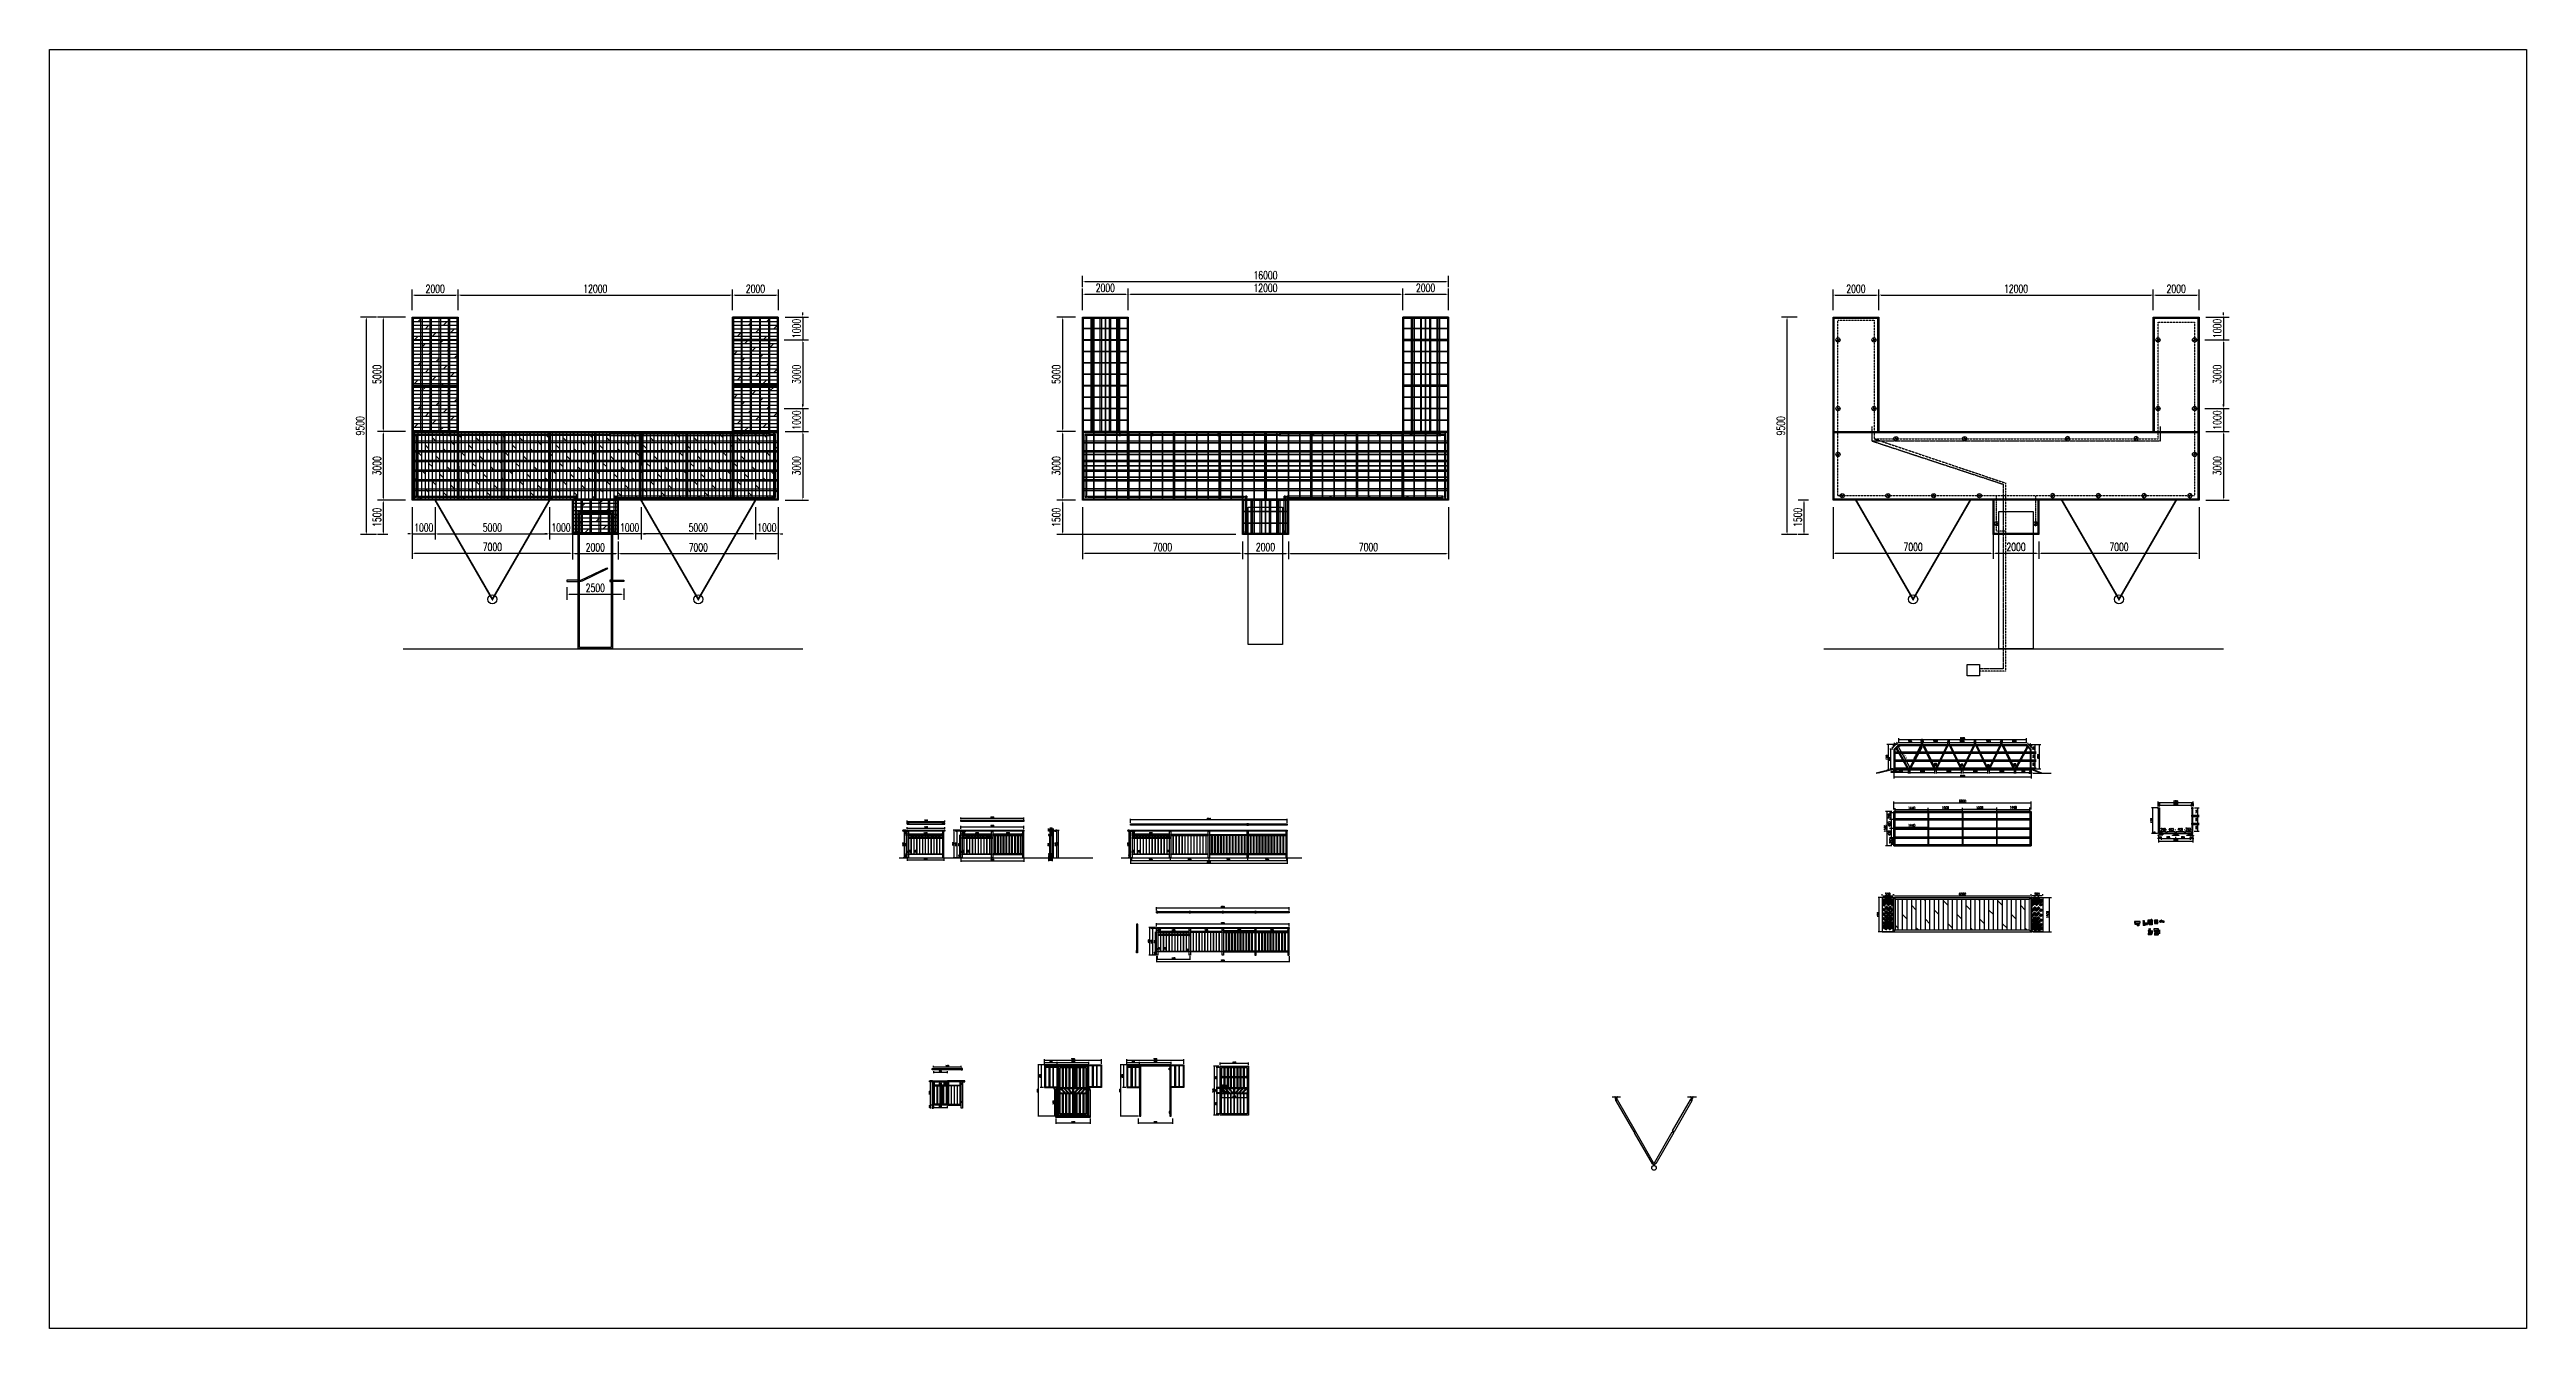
# Model space of a CAD drawing. Extents: x -16492 to 345596, y -4133 to 400729.
# Drawn here: x -16492 to 91785, y -4133 to 51738 of the extents above; entities that cross this region are included whole.
import ezdxf

# ---------------------------------------------------------------- set-up
doc = ezdxf.new("R2010")
doc.units = 0
doc.header["$LTSCALE"] = 10
doc.header["$MEASUREMENT"] = 0
for name, pattern in [('ACAD_ISO03W100', [30, 12, -18]), ('CENTER2', [28.575, 19.05, -3.175, 3.175, -3.175]), ('DASH', [0.35, 0.25, -0.1]), ('DASHED2', [0.375, 0.25, -0.125]), ('OLB-base-一期水系园路调整$1$CENTER2', [1.125, 0.75, -0.125, 0.125, -0.125])]:
    doc.linetypes.add(name, pattern=pattern)
for name, color, linetype in [('00-HATCH(填充)', 250, 'Continuous'), ('PKNG-SIGN', 7, 'Continuous'), ('PUB_DIM', 3, 'Continuous'), ('SLAB', 4, 'Continuous'), ('STAIR', 2, 'Continuous'), ('TG_SUNVIS', 6, 'Continuous'), ('W-ancillary measures附属措施', 1, 'Continuous'), ('W-bridge approach引桥', 4, 'Continuous'), ('W-FLOAT_BOWL浮筒', 253, 'Continuous'), ('W-MOUNTING固定方式', 5, 'Continuous'), ('W-PLASTIC_RAILINGS塑木栏杆', 6, 'Continuous'), ('W-REVETMENT驳岸', 251, 'Continuous'), ('W-STEEL_FRAME钢架', 3, 'Continuous'), ('W-STEEL_KEEL钢龙骨', 5, 'Continuous'), ('W-WOOD_FLOOR木地板', 30, 'Continuous'), ('木地板', 32, 'Continuous'), ('铝架', 3, 'Continuous')]:
    doc.layers.add(name, color=color, linetype=linetype)
doc.styles.get("Standard").update_dxf_attribs({"font": 'gbenor.shx', "bigfont": 'gbcbig.shx'})
doc.styles.add('STANDARD_T3', font='simplex.shx', dxfattribs={"width": 0.7, "bigfont": 'gbcbig.shx'})
doc.dimstyles.new('W&&100', dxfattribs={"dimtxt": 350, "dimasz": 100, "dimexe": 250, "dimexo": 300, "dimgap": 100, "dimtad": 1, "dimdec": 0, "dimzin": 0, "dimdsep": 46, "dimtxsty": 'STANDARD_T3', "dimcen": 0.09, "dimclrd": 1, "dimclre": 1, "dimclrt": 7, "dimazin": 2, "dimtfac": 1, "dimtdec": 0, "dimtix": 1, "dimtmove": 2, "dimatfit": 3, "dimfxl": 100, "dimtolj": 1, "dimtzin": 0, "dimarcsym": 0})
doc.dimstyles.new('W&&15', dxfattribs={"dimtxt": 52.5, "dimasz": 15, "dimexe": 37.5, "dimexo": 45, "dimgap": 15, "dimtad": 1, "dimdec": 0, "dimzin": 0, "dimdsep": 46, "dimtxsty": 'STANDARD_T3', "dimcen": 0.09, "dimclrd": 1, "dimclre": 1, "dimclrt": 7, "dimazin": 2, "dimtfac": 1, "dimtdec": 0, "dimtix": 1, "dimtmove": 2, "dimatfit": 3, "dimfxl": 100, "dimtolj": 1, "dimtzin": 0, "dimarcsym": 0})
doc.dimstyles.new('W&&20', dxfattribs={"dimtxt": 70, "dimasz": 20, "dimexe": 50, "dimexo": 60, "dimgap": 20, "dimtad": 1, "dimdec": 0, "dimzin": 0, "dimdsep": 46, "dimtxsty": 'STANDARD_T3', "dimcen": 0.09, "dimclrd": 1, "dimclre": 1, "dimclrt": 7, "dimazin": 2, "dimtfac": 1, "dimtdec": 0, "dimtix": 1, "dimtmove": 2, "dimatfit": 3, "dimfxl": 100, "dimtolj": 1, "dimtzin": 0, "dimarcsym": 0})
doc.dimstyles.new('W&&30', dxfattribs={"dimtxt": 105, "dimasz": 30, "dimexe": 75, "dimexo": 90, "dimgap": 30, "dimtad": 1, "dimdec": 0, "dimzin": 0, "dimdsep": 46, "dimtxsty": 'STANDARD_T3', "dimcen": 0.09, "dimclrd": 1, "dimclre": 1, "dimclrt": 7, "dimazin": 2, "dimtfac": 1, "dimtdec": 0, "dimtix": 1, "dimtmove": 2, "dimatfit": 3, "dimfxl": 100, "dimtolj": 1, "dimtzin": 0, "dimarcsym": 0})
doc.dimstyles.new('W&&5', dxfattribs={"dimtxt": 17.5, "dimasz": 5, "dimexe": 12.5, "dimexo": 15, "dimgap": 5, "dimtad": 1, "dimdec": 0, "dimzin": 0, "dimdsep": 46, "dimtxsty": 'STANDARD_T3', "dimcen": 0.09, "dimclrd": 1, "dimclre": 1, "dimclrt": 7, "dimazin": 2, "dimtfac": 1, "dimtdec": 0, "dimtix": 1, "dimtmove": 2, "dimatfit": 3, "dimfxl": 100, "dimtolj": 1, "dimtzin": 0, "dimarcsym": 0})
doc.dimstyles.new('W__30', dxfattribs={"dimtxt": 90, "dimasz": 30, "dimexe": 75, "dimexo": 90, "dimgap": 2, "dimtad": 1, "dimdec": 0, "dimzin": 0, "dimdsep": 46, "dimtxsty": 'Standard', "dimblk": 'ARCHTICK', "dimcen": 0.09, "dimclrd": 1, "dimclre": 1, "dimclrt": 2, "dimadec": 0, "dimazin": 0, "dimtfac": 1, "dimtdec": 0, "dimtix": 1, "dimtmove": 2, "dimatfit": 3, "dimldrblk": 'ARCHTICK', "dimfxl": 1, "dimtolj": 1, "dimtzin": 0, "dimarcsym": 0})
pattern_1 = [(0, (-7366.78, -25552.02), (0, 158.7484), []), (45, (-7366.78, -25552), (-317.4966, 317.4966), [224.504, -449.008])]

# ---------------------------------------------------------------- blocks, each defined once
blk = doc.blocks.new('*D3')
at = {"layer": 'Defpoints', "color": 0, "transparency": 16777216}
for p in [(30662, 41051), (28662, 40052), (30662, 40052)]:
    blk.add_point(p, dxfattribs=at)
at = {"layer": 'PUB_DIM', "color": 1, "lineweight": -2, "transparency": 16777216}
for p, q in [((28662, 40352), (28662, 41301)), ((30662, 40352), (30662, 41301)), ((28762, 41051), (30562, 41051))]:
    blk.add_line(p, q, dxfattribs=at)
at = {"layer": 'PUB_DIM', "color": 1, "transparency": 16777216}
for points in [[(28762, 41067), (28762, 41034), (28662, 41051)], [(30562, 41067), (30562, 41034), (30662, 41051)]]:
    blk.add_solid(points, dxfattribs=at)
at = {"layer": 'PUB_DIM', "color": 7, "transparency": 16777216, "insert": (29662, 41326), "char_height": 350, "attachment_point": 5, "style": 'STANDARD_T3'}
blk.add_mtext('\\A1;2000', dxfattribs=at)
blk = doc.blocks.new('*D4')
at = {"layer": 'Defpoints', "color": 0, "transparency": 16777216}
for p in [(42662, 41051), (30662, 40052), (42662, 40052)]:
    blk.add_point(p, dxfattribs=at)
at = {"layer": 'PUB_DIM', "color": 1, "lineweight": -2, "transparency": 16777216}
for p, q in [((30662, 40352), (30662, 41301)), ((42662, 40352), (42662, 41301)), ((30762, 41051), (42562, 41051))]:
    blk.add_line(p, q, dxfattribs=at)
at = {"layer": 'PUB_DIM', "color": 1, "transparency": 16777216}
for points in [[(30762, 41067), (30762, 41034), (30662, 41051)], [(42562, 41067), (42562, 41034), (42662, 41051)]]:
    blk.add_solid(points, dxfattribs=at)
at = {"layer": 'PUB_DIM', "color": 7, "transparency": 16777216, "insert": (36662, 41326), "char_height": 350, "attachment_point": 5, "style": 'STANDARD_T3'}
blk.add_mtext('\\A1;12000', dxfattribs=at)
blk = doc.blocks.new('*D5')
at = {"layer": 'Defpoints', "color": 0, "transparency": 16777216}
for p in [(44662, 41051), (42662, 40052), (44662, 40052)]:
    blk.add_point(p, dxfattribs=at)
at = {"layer": 'PUB_DIM', "color": 1, "lineweight": -2, "transparency": 16777216}
for p, q in [((42662, 40352), (42662, 41301)), ((44662, 40352), (44662, 41301)), ((42762, 41051), (44562, 41051))]:
    blk.add_line(p, q, dxfattribs=at)
at = {"layer": 'PUB_DIM', "color": 1, "transparency": 16777216}
for points in [[(42762, 41067), (42762, 41034), (42662, 41051)], [(44562, 41067), (44562, 41034), (44662, 41051)]]:
    blk.add_solid(points, dxfattribs=at)
at = {"layer": 'PUB_DIM', "color": 7, "transparency": 16777216, "insert": (43662, 41326), "char_height": 350, "attachment_point": 5, "style": 'STANDARD_T3'}
blk.add_mtext('\\A1;2000', dxfattribs=at)
blk = doc.blocks.new('*D6')
at = {"layer": 'Defpoints', "color": 0, "transparency": 16777216}
for p in [(28662, 40052), (27793, 35052), (28662, 35052)]:
    blk.add_point(p, dxfattribs=at)
at = {"layer": 'PUB_DIM', "color": 1, "lineweight": -2, "transparency": 16777216}
for p, q in [((28362, 40052), (27543, 40052)), ((27793, 39952), (27793, 35152)), ((28362, 35052), (27543, 35052))]:
    blk.add_line(p, q, dxfattribs=at)
at = {"layer": 'PUB_DIM', "color": 1, "transparency": 16777216}
for points in [[(27776, 39952), (27809, 39952), (27793, 40052)], [(27776, 35152), (27809, 35152), (27793, 35052)]]:
    blk.add_solid(points, dxfattribs=at)
at = {"layer": 'PUB_DIM', "color": 7, "transparency": 16777216, "insert": (27518, 37552), "char_height": 350, "attachment_point": 5, "rotation": 90, "style": 'STANDARD_T3'}
blk.add_mtext('\\A1;5000', dxfattribs=at)
blk = doc.blocks.new('*D7')
at = {"layer": 'Defpoints', "color": 0, "transparency": 16777216}
for p in [(28662, 35052), (27793, 32052), (28662, 32052)]:
    blk.add_point(p, dxfattribs=at)
at = {"layer": 'PUB_DIM', "color": 1, "lineweight": -2, "transparency": 16777216}
for p, q in [((28362, 35052), (27543, 35052)), ((27793, 34952), (27793, 32152)), ((28362, 32052), (27543, 32052))]:
    blk.add_line(p, q, dxfattribs=at)
at = {"layer": 'PUB_DIM', "color": 1, "transparency": 16777216}
for points in [[(27776, 34952), (27809, 34952), (27793, 35052)], [(27776, 32152), (27809, 32152), (27793, 32052)]]:
    blk.add_solid(points, dxfattribs=at)
at = {"layer": 'PUB_DIM', "color": 7, "transparency": 16777216, "insert": (27518, 33552), "char_height": 350, "attachment_point": 5, "rotation": 90, "style": 'STANDARD_T3'}
blk.add_mtext('\\A1;3000', dxfattribs=at)
blk = doc.blocks.new('*U25')
at = {"layer": 'W-FLOAT_BOWL浮筒'}
blk.add_lwpolyline([(-250, 250), (250, 250), (250, -250), (-250, -250)], close=True, dxfattribs=at)
blk = doc.blocks.new('*U26')
at = {"layer": 'W-FLOAT_BOWL浮筒', "color": 0, "linetype": 'ByBlock', "lineweight": -2, "transparency": 16777216}
for p in [(0, 4500), (500, 4500), (1000, 4500), (1500, 4500), (0, 4000), (0, 3500), (0, 3000), (500, 4000), (500, 3500), (500, 3000), (1000, 4000), (1000, 3500), (1000, 3000), (1500, 4000), (1500, 3500), (1500, 3000), (0, 2500), (0, 2000), (500, 2500), (500, 2000), (1000, 2500), (1000, 2000), (1500, 2500), (1500, 2000), (0, 1500), (0, 1000), (500, 1500), (500, 1000), (1000, 1500), (1000, 1000), (1500, 1500), (1500, 1000), (0, 500), (0, 0), (500, 500), (500, 0), (1000, 500), (1000, 0), (1500, 500), (1500, 0)]:
    blk.add_blockref('*U25', p, dxfattribs=at)
blk = doc.blocks.new('*U27')
at = {"layer": 'W-FLOAT_BOWL浮筒'}
blk.add_lwpolyline([(-250, 250), (250, 250), (250, -250), (-250, -250)], close=True, dxfattribs=at)
blk = doc.blocks.new('*U28')
at = {"layer": 'W-FLOAT_BOWL浮筒', "color": 0, "linetype": 'ByBlock', "lineweight": -2, "transparency": 16777216}
for p in [(0, 4500), (500, 4500), (1000, 4500), (1500, 4500), (0, 4000), (0, 3500), (0, 3000), (500, 4000), (500, 3500), (500, 3000), (1000, 4000), (1000, 3500), (1000, 3000), (1500, 4000), (1500, 3500), (1500, 3000), (0, 2500), (0, 2000), (500, 2500), (500, 2000), (1000, 2500), (1000, 2000), (1500, 2500), (1500, 2000), (0, 1500), (0, 1000), (500, 1500), (500, 1000), (1000, 1500), (1000, 1000), (1500, 1500), (1500, 1000), (0, 500), (0, 0), (500, 500), (500, 0), (1000, 500), (1000, 0), (1500, 500), (1500, 0)]:
    blk.add_blockref('*U27', p, dxfattribs=at)
blk = doc.blocks.new('*U29')
at = {"layer": 'W-FLOAT_BOWL浮筒'}
blk.add_lwpolyline([(-250, 250), (250, 250), (250, -250), (-250, -250)], close=True, dxfattribs=at)
blk = doc.blocks.new('*U30')
at = {"layer": 'W-FLOAT_BOWL浮筒', "color": 0, "linetype": 'ByBlock', "lineweight": -2, "transparency": 16777216}
for p in [(0, 2500), (0, 2000), (500, 2500), (500, 2000), (1000, 2500), (1000, 2000), (1500, 2500), (1500, 2000), (2000, 2500), (2000, 2000), (2500, 2500), (2500, 2000), (3000, 2500), (3000, 2000), (3500, 2500), (3500, 2000), (4000, 2500), (4000, 2000), (4500, 2500), (4500, 2000), (5000, 2500), (5000, 2000), (5500, 2500), (5500, 2000), (6000, 2500), (6000, 2000), (6500, 2500), (6500, 2000), (7000, 2500), (7000, 2000), (7500, 2500), (7500, 2000), (8000, 2500), (8000, 2000), (8500, 2500), (8500, 2000), (9000, 2500), (9000, 2000), (9500, 2500), (9500, 2000), (10000, 2500), (10000, 2000), (10500, 2500), (10500, 2000), (11000, 2500), (11000, 2000), (11500, 2500), (11500, 2000), (12000, 2500), (12000, 2000), (12500, 2500), (12500, 2000), (13000, 2500), (13000, 2000), (13500, 2500), (13500, 2000), (14000, 2500), (14000, 2000), (14500, 2500), (14500, 2000), (15000, 2500), (15000, 2000), (15500, 2500), (15500, 2000), (0, 1500), (0, 1000), (500, 1500), (500, 1000), (1000, 1500), (1000, 1000), (1500, 1500), (1500, 1000), (2000, 1500), (2000, 1000), (2500, 1500), (2500, 1000), (3000, 1500), (3000, 1000), (3500, 1500), (3500, 1000), (4000, 1500), (4000, 1000), (4500, 1500), (4500, 1000), (5000, 1500), (5000, 1000), (5500, 1500), (5500, 1000), (6000, 1500), (6000, 1000), (6500, 1500), (6500, 1000), (7000, 1500), (7000, 1000), (7500, 1500), (7500, 1000), (8000, 1500), (8000, 1000), (8500, 1500), (8500, 1000), (9000, 1500), (9000, 1000), (9500, 1500), (9500, 1000), (10000, 1500), (10000, 1000), (10500, 1500), (10500, 1000), (11000, 1500), (11000, 1000), (11500, 1500), (11500, 1000), (12000, 1500), (12000, 1000), (12500, 1500), (12500, 1000), (13000, 1500), (13000, 1000), (13500, 1500), (13500, 1000), (14000, 1500), (14000, 1000), (14500, 1500), (14500, 1000), (15000, 1500), (15000, 1000), (15500, 1500), (15500, 1000), (0, 500), (0, 0), (500, 500), (500, 0), (1000, 500), (1000, 0), (1500, 500), (1500, 0), (2000, 500), (2000, 0), (2500, 500), (2500, 0), (3000, 500), (3000, 0), (3500, 500), (3500, 0), (4000, 500), (4000, 0), (4500, 500), (4500, 0), (5000, 500), (5000, 0), (5500, 500), (5500, 0), (6000, 500), (6000, 0), (6500, 500), (6500, 0), (7000, 500), (7000, 0), (7500, 500), (7500, 0), (8000, 500), (8000, 0), (8500, 500), (8500, 0), (9000, 500), (9000, 0), (9500, 500), (9500, 0), (10000, 500), (10000, 0), (10500, 500), (10500, 0), (11000, 500), (11000, 0), (11500, 500), (11500, 0), (12000, 500), (12000, 0), (12500, 500), (12500, 0), (13000, 500), (13000, 0), (13500, 500), (13500, 0), (14000, 500), (14000, 0), (14500, 500), (14500, 0), (15000, 500), (15000, 0), (15500, 500), (15500, 0)]:
    blk.add_blockref('*U29', p, dxfattribs=at)
blk = doc.blocks.new('*U31')
at = {"layer": 'W-FLOAT_BOWL浮筒'}
blk.add_lwpolyline([(-250, 250), (250, 250), (250, -250), (-250, -250)], close=True, dxfattribs=at)
blk = doc.blocks.new('*U32')
at = {"layer": 'W-FLOAT_BOWL浮筒', "color": 0, "linetype": 'ByBlock', "lineweight": -2, "transparency": 16777216}
for p in [(0, 1000), (500, 1000), (1000, 1000), (1500, 1000), (0, 500), (0, 0), (500, 500), (500, 0), (1000, 500), (1000, 0), (1500, 500), (1500, 0)]:
    blk.add_blockref('*U31', p, dxfattribs=at)
blk = doc.blocks.new('*D35')
at = {"layer": 'Defpoints', "color": 0, "transparency": 16777216}
for p in [(28662, 32052), (27793, 30552), (35662, 30552)]:
    blk.add_point(p, dxfattribs=at)
at = {"layer": 'PUB_DIM', "color": 1, "lineweight": -2, "transparency": 16777216}
for p, q in [((28362, 32052), (27543, 32052)), ((27793, 31952), (27793, 30652)), ((35362, 30552), (27543, 30552))]:
    blk.add_line(p, q, dxfattribs=at)
at = {"layer": 'PUB_DIM', "color": 1, "transparency": 16777216}
for points in [[(27776, 31952), (27809, 31952), (27793, 32052)], [(27776, 30652), (27809, 30652), (27793, 30552)]]:
    blk.add_solid(points, dxfattribs=at)
at = {"layer": 'PUB_DIM', "color": 7, "transparency": 16777216, "insert": (27518, 31302), "char_height": 350, "attachment_point": 5, "rotation": 90, "style": 'STANDARD_T3'}
blk.add_mtext('\\A1;1500', dxfattribs=at)
blk = doc.blocks.new('*D36')
at = {"layer": 'Defpoints', "color": 0, "transparency": 16777216}
for p in [(35662, 30552), (37662, 30552), (37662, 29726)]:
    blk.add_point(p, dxfattribs=at)
at = {"layer": 'PUB_DIM', "color": 1, "lineweight": -2, "transparency": 16777216}
for p, q in [((35662, 30252), (35662, 29476)), ((35762, 29726), (37562, 29726)), ((37662, 30252), (37662, 29476))]:
    blk.add_line(p, q, dxfattribs=at)
at = {"layer": 'PUB_DIM', "color": 1, "transparency": 16777216}
for points in [[(35762, 29742), (35762, 29709), (35662, 29726)], [(37562, 29742), (37562, 29709), (37662, 29726)]]:
    blk.add_solid(points, dxfattribs=at)
at = {"layer": 'PUB_DIM', "color": 7, "transparency": 16777216, "insert": (36662, 30001), "char_height": 350, "attachment_point": 5, "style": 'STANDARD_T3'}
blk.add_mtext('\\A1;2000', dxfattribs=at)
blk = doc.blocks.new('*D37')
at = {"layer": 'Defpoints', "color": 0, "transparency": 16777216}
for p in [(28662, 32052), (35662, 30552), (28662, 29726)]:
    blk.add_point(p, dxfattribs=at)
at = {"layer": 'PUB_DIM', "color": 1, "lineweight": -2, "transparency": 16777216}
for p, q in [((28662, 31752), (28662, 29476)), ((35562, 29726), (28762, 29726)), ((35662, 30252), (35662, 29476))]:
    blk.add_line(p, q, dxfattribs=at)
at = {"layer": 'PUB_DIM', "color": 1, "transparency": 16777216}
for points in [[(28762, 29742), (28762, 29709), (28662, 29726)], [(35562, 29742), (35562, 29709), (35662, 29726)]]:
    blk.add_solid(points, dxfattribs=at)
at = {"layer": 'PUB_DIM', "color": 7, "transparency": 16777216, "insert": (32162, 30001), "char_height": 350, "attachment_point": 5, "style": 'STANDARD_T3'}
blk.add_mtext('\\A1;7000', dxfattribs=at)
blk = doc.blocks.new('*D38')
at = {"layer": 'Defpoints', "color": 0, "transparency": 16777216}
for p in [(44662, 32052), (37662, 30552), (44662, 29726)]:
    blk.add_point(p, dxfattribs=at)
at = {"layer": 'PUB_DIM', "color": 1, "lineweight": -2, "transparency": 16777216}
for p, q in [((44662, 31752), (44662, 29476)), ((37662, 30252), (37662, 29476)), ((37762, 29726), (44562, 29726))]:
    blk.add_line(p, q, dxfattribs=at)
at = {"layer": 'PUB_DIM', "color": 1, "transparency": 16777216}
for points in [[(37762, 29742), (37762, 29709), (37662, 29726)], [(44562, 29742), (44562, 29709), (44662, 29726)]]:
    blk.add_solid(points, dxfattribs=at)
at = {"layer": 'PUB_DIM', "color": 7, "transparency": 16777216, "insert": (41162, 30001), "char_height": 350, "attachment_point": 5, "style": 'STANDARD_T3'}
blk.add_mtext('\\A1;7000', dxfattribs=at)
blk = doc.blocks.new('*U39')
at = {"layer": 'W-STEEL_KEEL钢龙骨'}
blk.add_lwpolyline([(-8000, -25), (8000, -25), (8000, 25), (-8000, 25)], close=True, dxfattribs=at)
blk = doc.blocks.new('*U40')
at = {"layer": 'W-STEEL_KEEL钢龙骨', "color": 0, "linetype": 'ByBlock', "lineweight": -2, "transparency": 16777216}
for p in [(0, 2100), (0, 1680), (0, 1260), (0, 840), (0, 420), (0, 0)]:
    blk.add_blockref('*U39', p, dxfattribs=at)
blk = doc.blocks.new('*U41')
at = {"layer": 'W-STEEL_KEEL钢龙骨'}
blk.add_lwpolyline([(-25, 2500), (25, 2500), (25, -2500), (-25, -2500)], close=True, dxfattribs=at)
blk = doc.blocks.new('*U42')
at = {"layer": 'W-STEEL_KEEL钢龙骨', "color": 0, "linetype": 'ByBlock', "lineweight": -2, "transparency": 16777216}
for p in [(0, 0), (400, 0), (800, 0), (1200, 0)]:
    blk.add_blockref('*U41', p, dxfattribs=at)
blk = doc.blocks.new('*U43')
at = {"layer": 'W-STEEL_KEEL钢龙骨'}
blk.add_lwpolyline([(-25, 2500), (25, 2500), (25, -2500), (-25, -2500)], close=True, dxfattribs=at)
blk = doc.blocks.new('*U44')
at = {"layer": 'W-STEEL_KEEL钢龙骨', "color": 0, "linetype": 'ByBlock', "lineweight": -2, "transparency": 16777216}
for p in [(0, 0), (400, 0), (800, 0), (1200, 0)]:
    blk.add_blockref('*U43', p, dxfattribs=at)
blk = doc.blocks.new('*U45')
at = {"layer": 'W-STEEL_KEEL钢龙骨'}
blk.add_lwpolyline([(-25, 726), (25, 726), (25, -726), (-25, -726)], close=True, dxfattribs=at)
blk = doc.blocks.new('*U46')
at = {"layer": 'W-STEEL_KEEL钢龙骨', "color": 0, "linetype": 'ByBlock', "lineweight": -2, "transparency": 16777216}
for p in [(0, 0), (400, 0), (800, 0), (1200, 0)]:
    blk.add_blockref('*U45', p, dxfattribs=at)
blk = doc.blocks.new('*U48')
at = {"layer": 'W-PLASTIC_RAILINGS塑木栏杆'}
blk.add_lwpolyline([(-10, -405), (10, -405), (10, 405), (-10, 405)], close=True, dxfattribs=at)
blk = doc.blocks.new('*U49')
at = {"layer": 'W-PLASTIC_RAILINGS塑木栏杆', "color": 0, "linetype": 'ByBlock', "lineweight": -2, "transparency": 16777216}
for p in [(0, 0), (125, 0), (250, 0), (375, 0), (500, 0), (625, 0), (750, 0), (875, 0), (1000, 0), (1125, 0), (1250, 0)]:
    blk.add_blockref('*U48', p, dxfattribs=at)
blk = doc.blocks.new('*D50')
at = {"layer": 'Defpoints', "color": 0, "transparency": 16777216}
for p in [(21057, 17409), (21172, 17409), (21172, 17290)]:
    blk.add_point(p, dxfattribs=at)
at = {"layer": 'W-PLASTIC_RAILINGS塑木栏杆', "color": 1, "lineweight": -2, "transparency": 16777216}
for p, q in [((21057, 17364), (21057, 17253)), ((21172, 17364), (21172, 17253)), ((21072, 17290), (21157, 17290))]:
    blk.add_line(p, q, dxfattribs=at)
at = {"layer": 'W-PLASTIC_RAILINGS塑木栏杆', "color": 1, "transparency": 16777216}
for points in [[(21072, 17293), (21072, 17288), (21057, 17290)], [(21157, 17293), (21157, 17288), (21172, 17290)]]:
    blk.add_solid(points, dxfattribs=at)
at = {"layer": 'W-PLASTIC_RAILINGS塑木栏杆', "color": 7, "transparency": 16777216, "insert": (21115, 17331), "char_height": 52.5, "attachment_point": 5, "style": 'STANDARD_T3'}
blk.add_mtext('\\A1;115', dxfattribs=at)
blk = doc.blocks.new('*D51')
at = {"layer": 'Defpoints', "color": 0, "transparency": 16777216}
for p in [(21172, 17409), (21297, 17409), (21297, 17290)]:
    blk.add_point(p, dxfattribs=at)
at = {"layer": 'W-PLASTIC_RAILINGS塑木栏杆', "color": 1, "lineweight": -2, "transparency": 16777216}
for p, q in [((21172, 17364), (21172, 17253)), ((21297, 17364), (21297, 17253)), ((21187, 17290), (21282, 17290))]:
    blk.add_line(p, q, dxfattribs=at)
at = {"layer": 'W-PLASTIC_RAILINGS塑木栏杆', "color": 1, "transparency": 16777216}
for points in [[(21187, 17293), (21187, 17288), (21172, 17290)], [(21282, 17293), (21282, 17288), (21297, 17290)]]:
    blk.add_solid(points, dxfattribs=at)
at = {"layer": 'W-PLASTIC_RAILINGS塑木栏杆', "color": 7, "transparency": 16777216, "insert": (21235, 17331), "char_height": 52.5, "attachment_point": 5, "style": 'STANDARD_T3'}
blk.add_mtext('\\A1;125', dxfattribs=at)
blk = doc.blocks.new('*D52')
at = {"layer": 'Defpoints', "color": 0, "transparency": 16777216}
for p in [(21297, 17409), (21422, 17409), (21422, 17290)]:
    blk.add_point(p, dxfattribs=at)
at = {"layer": 'W-PLASTIC_RAILINGS塑木栏杆', "color": 1, "lineweight": -2, "transparency": 16777216}
for p, q in [((21297, 17364), (21297, 17253)), ((21422, 17364), (21422, 17253)), ((21312, 17290), (21407, 17290))]:
    blk.add_line(p, q, dxfattribs=at)
at = {"layer": 'W-PLASTIC_RAILINGS塑木栏杆', "color": 1, "transparency": 16777216}
for points in [[(21312, 17293), (21312, 17288), (21297, 17290)], [(21407, 17293), (21407, 17288), (21422, 17290)]]:
    blk.add_solid(points, dxfattribs=at)
at = {"layer": 'W-PLASTIC_RAILINGS塑木栏杆', "color": 7, "transparency": 16777216, "insert": (21360, 17331), "char_height": 52.5, "attachment_point": 5, "style": 'STANDARD_T3'}
blk.add_mtext('\\A1;125', dxfattribs=at)
blk = doc.blocks.new('*D53')
at = {"layer": 'Defpoints', "color": 0, "transparency": 16777216}
for p in [(21422, 17409), (21547, 17409), (21547, 17290)]:
    blk.add_point(p, dxfattribs=at)
at = {"layer": 'W-PLASTIC_RAILINGS塑木栏杆', "color": 1, "lineweight": -2, "transparency": 16777216}
for p, q in [((21422, 17364), (21422, 17253)), ((21547, 17364), (21547, 17253)), ((21437, 17290), (21532, 17290))]:
    blk.add_line(p, q, dxfattribs=at)
at = {"layer": 'W-PLASTIC_RAILINGS塑木栏杆', "color": 1, "transparency": 16777216}
for points in [[(21437, 17293), (21437, 17288), (21422, 17290)], [(21532, 17293), (21532, 17288), (21547, 17290)]]:
    blk.add_solid(points, dxfattribs=at)
at = {"layer": 'W-PLASTIC_RAILINGS塑木栏杆', "color": 7, "transparency": 16777216, "insert": (21485, 17331), "char_height": 52.5, "attachment_point": 5, "style": 'STANDARD_T3'}
blk.add_mtext('\\A1;125', dxfattribs=at)
blk = doc.blocks.new('*D54')
at = {"layer": 'Defpoints', "color": 0, "transparency": 16777216}
for p in [(21547, 17409), (21672, 17409), (21672, 17290)]:
    blk.add_point(p, dxfattribs=at)
at = {"layer": 'W-PLASTIC_RAILINGS塑木栏杆', "color": 1, "lineweight": -2, "transparency": 16777216}
for p, q in [((21547, 17364), (21547, 17253)), ((21672, 17364), (21672, 17253)), ((21562, 17290), (21657, 17290))]:
    blk.add_line(p, q, dxfattribs=at)
at = {"layer": 'W-PLASTIC_RAILINGS塑木栏杆', "color": 1, "transparency": 16777216}
for points in [[(21562, 17293), (21562, 17288), (21547, 17290)], [(21657, 17293), (21657, 17288), (21672, 17290)]]:
    blk.add_solid(points, dxfattribs=at)
at = {"layer": 'W-PLASTIC_RAILINGS塑木栏杆', "color": 7, "transparency": 16777216, "insert": (21610, 17331), "char_height": 52.5, "attachment_point": 5, "style": 'STANDARD_T3'}
blk.add_mtext('\\A1;125', dxfattribs=at)
blk = doc.blocks.new('*D55')
at = {"layer": 'Defpoints', "color": 0, "transparency": 16777216}
for p in [(21672, 17409), (21797, 17409), (21797, 17290)]:
    blk.add_point(p, dxfattribs=at)
at = {"layer": 'W-PLASTIC_RAILINGS塑木栏杆', "color": 1, "lineweight": -2, "transparency": 16777216}
for p, q in [((21672, 17364), (21672, 17253)), ((21797, 17364), (21797, 17253)), ((21687, 17290), (21782, 17290))]:
    blk.add_line(p, q, dxfattribs=at)
at = {"layer": 'W-PLASTIC_RAILINGS塑木栏杆', "color": 1, "transparency": 16777216}
for points in [[(21687, 17293), (21687, 17288), (21672, 17290)], [(21782, 17293), (21782, 17288), (21797, 17290)]]:
    blk.add_solid(points, dxfattribs=at)
at = {"layer": 'W-PLASTIC_RAILINGS塑木栏杆', "color": 7, "transparency": 16777216, "insert": (21735, 17331), "char_height": 52.5, "attachment_point": 5, "style": 'STANDARD_T3'}
blk.add_mtext('\\A1;125', dxfattribs=at)
blk = doc.blocks.new('*D56')
at = {"layer": 'Defpoints', "color": 0, "transparency": 16777216}
for p in [(21797, 17409), (21922, 17409), (21922, 17290)]:
    blk.add_point(p, dxfattribs=at)
at = {"layer": 'W-PLASTIC_RAILINGS塑木栏杆', "color": 1, "lineweight": -2, "transparency": 16777216}
for p, q in [((21797, 17364), (21797, 17253)), ((21922, 17364), (21922, 17253)), ((21812, 17290), (21907, 17290))]:
    blk.add_line(p, q, dxfattribs=at)
at = {"layer": 'W-PLASTIC_RAILINGS塑木栏杆', "color": 1, "transparency": 16777216}
for points in [[(21812, 17293), (21812, 17288), (21797, 17290)], [(21907, 17293), (21907, 17288), (21922, 17290)]]:
    blk.add_solid(points, dxfattribs=at)
at = {"layer": 'W-PLASTIC_RAILINGS塑木栏杆', "color": 7, "transparency": 16777216, "insert": (21860, 17331), "char_height": 52.5, "attachment_point": 5, "style": 'STANDARD_T3'}
blk.add_mtext('\\A1;125', dxfattribs=at)
blk = doc.blocks.new('*D57')
at = {"layer": 'Defpoints', "color": 0, "transparency": 16777216}
for p in [(21922, 17409), (22047, 17409), (22047, 17290)]:
    blk.add_point(p, dxfattribs=at)
at = {"layer": 'W-PLASTIC_RAILINGS塑木栏杆', "color": 1, "lineweight": -2, "transparency": 16777216}
for p, q in [((21922, 17364), (21922, 17253)), ((22047, 17364), (22047, 17253)), ((21937, 17290), (22032, 17290))]:
    blk.add_line(p, q, dxfattribs=at)
at = {"layer": 'W-PLASTIC_RAILINGS塑木栏杆', "color": 1, "transparency": 16777216}
for points in [[(21937, 17293), (21937, 17288), (21922, 17290)], [(22032, 17293), (22032, 17288), (22047, 17290)]]:
    blk.add_solid(points, dxfattribs=at)
at = {"layer": 'W-PLASTIC_RAILINGS塑木栏杆', "color": 7, "transparency": 16777216, "insert": (21985, 17331), "char_height": 52.5, "attachment_point": 5, "style": 'STANDARD_T3'}
blk.add_mtext('\\A1;125', dxfattribs=at)
blk = doc.blocks.new('*D58')
at = {"layer": 'Defpoints', "color": 0, "transparency": 16777216}
for p in [(22047, 17409), (22172, 17409), (22172, 17290)]:
    blk.add_point(p, dxfattribs=at)
at = {"layer": 'W-PLASTIC_RAILINGS塑木栏杆', "color": 1, "lineweight": -2, "transparency": 16777216}
for p, q in [((22047, 17364), (22047, 17253)), ((22172, 17364), (22172, 17253)), ((22062, 17290), (22157, 17290))]:
    blk.add_line(p, q, dxfattribs=at)
at = {"layer": 'W-PLASTIC_RAILINGS塑木栏杆', "color": 1, "transparency": 16777216}
for points in [[(22062, 17293), (22062, 17288), (22047, 17290)], [(22157, 17293), (22157, 17288), (22172, 17290)]]:
    blk.add_solid(points, dxfattribs=at)
at = {"layer": 'W-PLASTIC_RAILINGS塑木栏杆', "color": 7, "transparency": 16777216, "insert": (22110, 17331), "char_height": 52.5, "attachment_point": 5, "style": 'STANDARD_T3'}
blk.add_mtext('\\A1;125', dxfattribs=at)
blk = doc.blocks.new('*D59')
at = {"layer": 'Defpoints', "color": 0, "transparency": 16777216}
for p in [(22172, 17409), (22297, 17409), (22297, 17290)]:
    blk.add_point(p, dxfattribs=at)
at = {"layer": 'W-PLASTIC_RAILINGS塑木栏杆', "color": 1, "lineweight": -2, "transparency": 16777216}
for p, q in [((22172, 17364), (22172, 17253)), ((22297, 17364), (22297, 17253)), ((22187, 17290), (22282, 17290))]:
    blk.add_line(p, q, dxfattribs=at)
at = {"layer": 'W-PLASTIC_RAILINGS塑木栏杆', "color": 1, "transparency": 16777216}
for points in [[(22187, 17293), (22187, 17288), (22172, 17290)], [(22282, 17293), (22282, 17288), (22297, 17290)]]:
    blk.add_solid(points, dxfattribs=at)
at = {"layer": 'W-PLASTIC_RAILINGS塑木栏杆', "color": 7, "transparency": 16777216, "insert": (22235, 17331), "char_height": 52.5, "attachment_point": 5, "style": 'STANDARD_T3'}
blk.add_mtext('\\A1;125', dxfattribs=at)
blk = doc.blocks.new('*D60')
at = {"layer": 'Defpoints', "color": 0, "transparency": 16777216}
for p in [(22297, 17409), (22422, 17409), (22422, 17290)]:
    blk.add_point(p, dxfattribs=at)
at = {"layer": 'W-PLASTIC_RAILINGS塑木栏杆', "color": 1, "lineweight": -2, "transparency": 16777216}
for p, q in [((22297, 17364), (22297, 17253)), ((22422, 17364), (22422, 17253)), ((22312, 17290), (22407, 17290))]:
    blk.add_line(p, q, dxfattribs=at)
at = {"layer": 'W-PLASTIC_RAILINGS塑木栏杆', "color": 1, "transparency": 16777216}
for points in [[(22312, 17293), (22312, 17288), (22297, 17290)], [(22407, 17293), (22407, 17288), (22422, 17290)]]:
    blk.add_solid(points, dxfattribs=at)
at = {"layer": 'W-PLASTIC_RAILINGS塑木栏杆', "color": 7, "transparency": 16777216, "insert": (22360, 17331), "char_height": 52.5, "attachment_point": 5, "style": 'STANDARD_T3'}
blk.add_mtext('\\A1;125', dxfattribs=at)
blk = doc.blocks.new('*D61')
at = {"layer": 'Defpoints', "color": 0, "transparency": 16777216}
for p in [(21057, 16599), (21162, 16695), (21162, 16599)]:
    blk.add_point(p, dxfattribs=at)
at = {"layer": 'W-PLASTIC_RAILINGS塑木栏杆', "color": 1, "lineweight": -2, "transparency": 16777216}
for p, q in [((21042, 16695), (21027, 16695)), ((21057, 16644), (21057, 16733)), ((21057, 16695), (21162, 16695)), ((21162, 16644), (21162, 16733)), ((21177, 16695), (21192, 16695))]:
    blk.add_line(p, q, dxfattribs=at)
at = {"layer": 'W-PLASTIC_RAILINGS塑木栏杆', "color": 1, "transparency": 16777216}
for points in [[(21042, 16698), (21042, 16693), (21057, 16695)], [(21177, 16698), (21177, 16693), (21162, 16695)]]:
    blk.add_solid(points, dxfattribs=at)
at = {"layer": 'W-PLASTIC_RAILINGS塑木栏杆', "color": 7, "transparency": 16777216, "insert": (21110, 16736), "char_height": 52.5, "attachment_point": 5, "style": 'STANDARD_T3'}
blk.add_mtext('\\A1;105', dxfattribs=at)
blk = doc.blocks.new('*D62')
at = {"layer": 'Defpoints', "color": 0, "transparency": 16777216}
for p in [(21307, 16599), (21412, 16693), (21412, 16599)]:
    blk.add_point(p, dxfattribs=at)
at = {"layer": 'W-PLASTIC_RAILINGS塑木栏杆', "color": 1, "lineweight": -2, "transparency": 16777216}
for p, q in [((21292, 16693), (21277, 16693)), ((21307, 16644), (21307, 16731)), ((21307, 16693), (21412, 16693)), ((21412, 16644), (21412, 16731)), ((21427, 16693), (21442, 16693))]:
    blk.add_line(p, q, dxfattribs=at)
at = {"layer": 'W-PLASTIC_RAILINGS塑木栏杆', "color": 1, "transparency": 16777216}
for points in [[(21292, 16696), (21292, 16691), (21307, 16693)], [(21427, 16696), (21427, 16691), (21412, 16693)]]:
    blk.add_solid(points, dxfattribs=at)
at = {"layer": 'W-PLASTIC_RAILINGS塑木栏杆', "color": 7, "transparency": 16777216, "insert": (21360, 16734), "char_height": 52.5, "attachment_point": 5, "style": 'STANDARD_T3'}
blk.add_mtext('\\A1;105', dxfattribs=at)
blk = doc.blocks.new('*D63')
at = {"layer": 'Defpoints', "color": 0, "transparency": 16777216}
for p in [(20867, 17589), (20997, 17629), (20997, 17589)]:
    blk.add_point(p, dxfattribs=at)
at = {"layer": 'W-PLASTIC_RAILINGS塑木栏杆', "color": 1, "lineweight": -2, "transparency": 16777216}
for p, q in [((20952, 17629), (20830, 17629)), ((20952, 17589), (20830, 17589)), ((20867, 17644), (20867, 17659)), ((20867, 17629), (20867, 17589)), ((20867, 17574), (20867, 17559))]:
    blk.add_line(p, q, dxfattribs=at)
at = {"layer": 'W-PLASTIC_RAILINGS塑木栏杆', "color": 1, "transparency": 16777216}
for points in [[(20865, 17644), (20870, 17644), (20867, 17629)], [(20865, 17574), (20870, 17574), (20867, 17589)]]:
    blk.add_solid(points, dxfattribs=at)
at = {"layer": 'W-PLASTIC_RAILINGS塑木栏杆', "color": 7, "transparency": 16777216, "insert": (20826, 17609), "char_height": 52.5, "attachment_point": 5, "rotation": 90, "style": 'STANDARD_T3'}
blk.add_mtext('\\A1;40', dxfattribs=at)
blk = doc.blocks.new('*D64')
at = {"layer": 'Defpoints', "color": 0, "transparency": 16777216}
for p in [(20997, 17589), (20867, 16429), (20997, 16429)]:
    blk.add_point(p, dxfattribs=at)
at = {"layer": 'W-PLASTIC_RAILINGS塑木栏杆', "color": 1, "lineweight": -2, "transparency": 16777216}
for p, q in [((20952, 17589), (20830, 17589)), ((20867, 17574), (20867, 16444)), ((20952, 16429), (20830, 16429))]:
    blk.add_line(p, q, dxfattribs=at)
at = {"layer": 'W-PLASTIC_RAILINGS塑木栏杆', "color": 1, "transparency": 16777216}
for points in [[(20865, 17574), (20870, 17574), (20867, 17589)], [(20865, 16444), (20870, 16444), (20867, 16429)]]:
    blk.add_solid(points, dxfattribs=at)
at = {"layer": 'W-PLASTIC_RAILINGS塑木栏杆', "color": 7, "transparency": 16777216, "insert": (20826, 17009), "char_height": 52.5, "attachment_point": 5, "rotation": 90, "style": 'STANDARD_T3'}
blk.add_mtext('\\A1;1160', dxfattribs=at)
blk = doc.blocks.new('*D65')
at = {"layer": 'Defpoints', "color": 0, "transparency": 16777216}
for p in [(21057, 17439), (22537, 17472), (22537, 17439)]:
    blk.add_point(p, dxfattribs=at)
at = {"layer": 'W-PLASTIC_RAILINGS塑木栏杆', "color": 1, "lineweight": -2, "transparency": 16777216}
for p, q in [((21057, 17484), (21057, 17509)), ((21072, 17472), (22522, 17472)), ((22537, 17484), (22537, 17509))]:
    blk.add_line(p, q, dxfattribs=at)
at = {"layer": 'W-PLASTIC_RAILINGS塑木栏杆', "color": 1, "transparency": 16777216}
for points in [[(21072, 17474), (21072, 17469), (21057, 17472)], [(22522, 17474), (22522, 17469), (22537, 17472)]]:
    blk.add_solid(points, dxfattribs=at)
at = {"layer": 'W-PLASTIC_RAILINGS塑木栏杆', "color": 7, "transparency": 16777216, "insert": (21797, 17513), "char_height": 52.5, "attachment_point": 5, "style": 'STANDARD_T3'}
blk.add_mtext('\\A1;1480', dxfattribs=at)
blk = doc.blocks.new('*D66')
at = {"layer": 'Defpoints', "color": 0, "transparency": 16777216}
for p in [(20997, 17629), (22647, 17721), (22647, 17629)]:
    blk.add_point(p, dxfattribs=at)
at = {"layer": 'W-PLASTIC_RAILINGS塑木栏杆', "color": 1, "lineweight": -2, "transparency": 16777216}
for p, q in [((20997, 17674), (20997, 17759)), ((21012, 17721), (22632, 17721)), ((22647, 17674), (22647, 17759))]:
    blk.add_line(p, q, dxfattribs=at)
at = {"layer": 'W-PLASTIC_RAILINGS塑木栏杆', "color": 1, "transparency": 16777216}
for points in [[(21012, 17724), (21012, 17719), (20997, 17721)], [(22632, 17724), (22632, 17719), (22647, 17721)]]:
    blk.add_solid(points, dxfattribs=at)
at = {"layer": 'W-PLASTIC_RAILINGS塑木栏杆', "color": 7, "transparency": 16777216, "insert": (21822, 17762), "char_height": 52.5, "attachment_point": 5, "style": 'STANDARD_T3'}
blk.add_mtext('\\A1;1650', dxfattribs=at)
blk = doc.blocks.new('*D67')
at = {"layer": 'Defpoints', "color": 0, "transparency": 16777216}
for p in [(20966, 16429), (21057, 16569), (21057, 16429)]:
    blk.add_point(p, dxfattribs=at)
at = {"layer": 'W-PLASTIC_RAILINGS塑木栏杆', "color": 1, "lineweight": -2, "transparency": 16777216}
for p, q in [((21012, 16569), (20929, 16569)), ((21012, 16429), (20929, 16429)), ((20966, 16554), (20966, 16444))]:
    blk.add_line(p, q, dxfattribs=at)
at = {"layer": 'W-PLASTIC_RAILINGS塑木栏杆', "color": 1, "transparency": 16777216}
for points in [[(20964, 16554), (20969, 16554), (20966, 16569)], [(20964, 16444), (20969, 16444), (20966, 16429)]]:
    blk.add_solid(points, dxfattribs=at)
at = {"layer": 'W-PLASTIC_RAILINGS塑木栏杆', "color": 7, "transparency": 16777216, "insert": (20925, 16499), "char_height": 52.5, "attachment_point": 5, "rotation": 90, "style": 'STANDARD_T3'}
blk.add_mtext('\\A1;140', dxfattribs=at)
blk = doc.blocks.new('*D68')
at = {"layer": 'Defpoints', "color": 0, "transparency": 16777216}
for p in [(20964, 17409), (21057, 17409), (21057, 16599)]:
    blk.add_point(p, dxfattribs=at)
at = {"layer": 'W-PLASTIC_RAILINGS塑木栏杆', "color": 1, "lineweight": -2, "transparency": 16777216}
for p, q in [((21012, 17409), (20927, 17409)), ((20964, 16614), (20964, 17394)), ((21012, 16599), (20927, 16599))]:
    blk.add_line(p, q, dxfattribs=at)
at = {"layer": 'W-PLASTIC_RAILINGS塑木栏杆', "color": 1, "transparency": 16777216}
for points in [[(20962, 17394), (20967, 17394), (20964, 17409)], [(20962, 16614), (20967, 16614), (20964, 16599)]]:
    blk.add_solid(points, dxfattribs=at)
at = {"layer": 'W-PLASTIC_RAILINGS塑木栏杆', "color": 7, "transparency": 16777216, "insert": (20923, 17004), "char_height": 52.5, "attachment_point": 5, "rotation": 90, "style": 'STANDARD_T3'}
blk.add_mtext('\\A1;810', dxfattribs=at)
blk = doc.blocks.new('*D69')
at = {"layer": 'Defpoints', "color": 0, "transparency": 16777216}
for p in [(20963, 17589), (21057, 17589), (21057, 17439)]:
    blk.add_point(p, dxfattribs=at)
at = {"layer": 'W-PLASTIC_RAILINGS塑木栏杆', "color": 1, "lineweight": -2, "transparency": 16777216}
for p, q in [((21012, 17589), (20926, 17589)), ((21012, 17439), (20926, 17439)), ((20963, 17454), (20963, 17574))]:
    blk.add_line(p, q, dxfattribs=at)
at = {"layer": 'W-PLASTIC_RAILINGS塑木栏杆', "color": 1, "transparency": 16777216}
for points in [[(20961, 17574), (20966, 17574), (20963, 17589)], [(20961, 17454), (20966, 17454), (20963, 17439)]]:
    blk.add_solid(points, dxfattribs=at)
at = {"layer": 'W-PLASTIC_RAILINGS塑木栏杆', "color": 7, "transparency": 16777216, "insert": (20922, 17514), "char_height": 52.5, "attachment_point": 5, "rotation": 90, "style": 'STANDARD_T3'}
blk.add_mtext('\\A1;150', dxfattribs=at)
blk = doc.blocks.new('*U70')
at = {"layer": 'W-PLASTIC_RAILINGS塑木栏杆'}
blk.add_lwpolyline([(-10, -405), (10, -405), (10, 405), (-10, 405)], close=True, dxfattribs=at)
blk = doc.blocks.new('*U71')
at = {"layer": 'W-PLASTIC_RAILINGS塑木栏杆', "color": 0, "linetype": 'ByBlock', "lineweight": -2, "transparency": 16777216}
for p in [(0, 0), (130, 0), (260, 0), (390, 0), (520, 0), (650, 0), (780, 0), (910, 0), (1040, 0), (1170, 0), (1300, 0), (1430, 0)]:
    blk.add_blockref('*U70', p, dxfattribs=at)
blk = doc.blocks.new('*D72')
at = {"layer": 'Defpoints', "color": 0, "transparency": 16777216}
for p in [(30828, 17409), (30933, 17409), (30933, 17290)]:
    blk.add_point(p, dxfattribs=at)
at = {"layer": 'W-PLASTIC_RAILINGS塑木栏杆', "color": 1, "lineweight": -2, "transparency": 16777216}
for p, q in [((30828, 17364), (30828, 17253)), ((30933, 17364), (30933, 17253)), ((30813, 17290), (30798, 17290)), ((30828, 17290), (30933, 17290)), ((30948, 17290), (30963, 17290))]:
    blk.add_line(p, q, dxfattribs=at)
at = {"layer": 'W-PLASTIC_RAILINGS塑木栏杆', "color": 1, "transparency": 16777216}
for points in [[(30813, 17293), (30813, 17288), (30828, 17290)], [(30948, 17293), (30948, 17288), (30933, 17290)]]:
    blk.add_solid(points, dxfattribs=at)
at = {"layer": 'W-PLASTIC_RAILINGS塑木栏杆', "color": 7, "transparency": 16777216, "insert": (30881, 17331), "char_height": 52.5, "attachment_point": 5, "style": 'STANDARD_T3'}
blk.add_mtext('\\A1;105', dxfattribs=at)
blk = doc.blocks.new('*D73')
at = {"layer": 'Defpoints', "color": 0, "transparency": 16777216}
for p in [(30933, 17409), (31061, 17409), (31061, 17290)]:
    blk.add_point(p, dxfattribs=at)
at = {"layer": 'W-PLASTIC_RAILINGS塑木栏杆', "color": 1, "lineweight": -2, "transparency": 16777216}
for p, q in [((30933, 17364), (30933, 17253)), ((31061, 17364), (31061, 17253)), ((30948, 17290), (31046, 17290))]:
    blk.add_line(p, q, dxfattribs=at)
at = {"layer": 'W-PLASTIC_RAILINGS塑木栏杆', "color": 1, "transparency": 16777216}
for points in [[(30948, 17293), (30948, 17288), (30933, 17290)], [(31046, 17293), (31046, 17288), (31061, 17290)]]:
    blk.add_solid(points, dxfattribs=at)
at = {"layer": 'W-PLASTIC_RAILINGS塑木栏杆', "color": 7, "transparency": 16777216, "insert": (30997, 17331), "char_height": 52.5, "attachment_point": 5, "style": 'STANDARD_T3'}
blk.add_mtext('\\A1;128', dxfattribs=at)
blk = doc.blocks.new('*D74')
at = {"layer": 'Defpoints', "color": 0, "transparency": 16777216}
for p in [(31061, 17409), (31191, 17409), (31191, 17290)]:
    blk.add_point(p, dxfattribs=at)
at = {"layer": 'W-PLASTIC_RAILINGS塑木栏杆', "color": 1, "lineweight": -2, "transparency": 16777216}
for p, q in [((31061, 17364), (31061, 17253)), ((31191, 17364), (31191, 17253)), ((31076, 17290), (31176, 17290))]:
    blk.add_line(p, q, dxfattribs=at)
at = {"layer": 'W-PLASTIC_RAILINGS塑木栏杆', "color": 1, "transparency": 16777216}
for points in [[(31076, 17293), (31076, 17288), (31061, 17290)], [(31176, 17293), (31176, 17288), (31191, 17290)]]:
    blk.add_solid(points, dxfattribs=at)
at = {"layer": 'W-PLASTIC_RAILINGS塑木栏杆', "color": 7, "transparency": 16777216, "insert": (31126, 17331), "char_height": 52.5, "attachment_point": 5, "style": 'STANDARD_T3'}
blk.add_mtext('\\A1;130', dxfattribs=at)
blk = doc.blocks.new('*D75')
at = {"layer": 'Defpoints', "color": 0, "transparency": 16777216}
for p in [(31191, 17409), (31321, 17409), (31321, 17290)]:
    blk.add_point(p, dxfattribs=at)
at = {"layer": 'W-PLASTIC_RAILINGS塑木栏杆', "color": 1, "lineweight": -2, "transparency": 16777216}
for p, q in [((31191, 17364), (31191, 17253)), ((31321, 17364), (31321, 17253)), ((31206, 17290), (31306, 17290))]:
    blk.add_line(p, q, dxfattribs=at)
at = {"layer": 'W-PLASTIC_RAILINGS塑木栏杆', "color": 1, "transparency": 16777216}
for points in [[(31206, 17293), (31206, 17288), (31191, 17290)], [(31306, 17293), (31306, 17288), (31321, 17290)]]:
    blk.add_solid(points, dxfattribs=at)
at = {"layer": 'W-PLASTIC_RAILINGS塑木栏杆', "color": 7, "transparency": 16777216, "insert": (31256, 17331), "char_height": 52.5, "attachment_point": 5, "style": 'STANDARD_T3'}
blk.add_mtext('\\A1;130', dxfattribs=at)
blk = doc.blocks.new('*D76')
at = {"layer": 'Defpoints', "color": 0, "transparency": 16777216}
for p in [(31321, 17409), (31451, 17409), (31451, 17290)]:
    blk.add_point(p, dxfattribs=at)
at = {"layer": 'W-PLASTIC_RAILINGS塑木栏杆', "color": 1, "lineweight": -2, "transparency": 16777216}
for p, q in [((31321, 17364), (31321, 17253)), ((31451, 17364), (31451, 17253)), ((31336, 17290), (31436, 17290))]:
    blk.add_line(p, q, dxfattribs=at)
at = {"layer": 'W-PLASTIC_RAILINGS塑木栏杆', "color": 1, "transparency": 16777216}
for points in [[(31336, 17293), (31336, 17288), (31321, 17290)], [(31436, 17293), (31436, 17288), (31451, 17290)]]:
    blk.add_solid(points, dxfattribs=at)
at = {"layer": 'W-PLASTIC_RAILINGS塑木栏杆', "color": 7, "transparency": 16777216, "insert": (31386, 17331), "char_height": 52.5, "attachment_point": 5, "style": 'STANDARD_T3'}
blk.add_mtext('\\A1;130', dxfattribs=at)
blk = doc.blocks.new('*D77')
at = {"layer": 'Defpoints', "color": 0, "transparency": 16777216}
for p in [(31451, 17409), (31581, 17409), (31581, 17290)]:
    blk.add_point(p, dxfattribs=at)
at = {"layer": 'W-PLASTIC_RAILINGS塑木栏杆', "color": 1, "lineweight": -2, "transparency": 16777216}
for p, q in [((31451, 17364), (31451, 17253)), ((31581, 17364), (31581, 17253)), ((31466, 17290), (31566, 17290))]:
    blk.add_line(p, q, dxfattribs=at)
at = {"layer": 'W-PLASTIC_RAILINGS塑木栏杆', "color": 1, "transparency": 16777216}
for points in [[(31466, 17293), (31466, 17288), (31451, 17290)], [(31566, 17293), (31566, 17288), (31581, 17290)]]:
    blk.add_solid(points, dxfattribs=at)
at = {"layer": 'W-PLASTIC_RAILINGS塑木栏杆', "color": 7, "transparency": 16777216, "insert": (31516, 17331), "char_height": 52.5, "attachment_point": 5, "style": 'STANDARD_T3'}
blk.add_mtext('\\A1;130', dxfattribs=at)
blk = doc.blocks.new('*D78')
at = {"layer": 'Defpoints', "color": 0, "transparency": 16777216}
for p in [(31581, 17409), (31711, 17409), (31711, 17290)]:
    blk.add_point(p, dxfattribs=at)
at = {"layer": 'W-PLASTIC_RAILINGS塑木栏杆', "color": 1, "lineweight": -2, "transparency": 16777216}
for p, q in [((31581, 17364), (31581, 17253)), ((31711, 17364), (31711, 17253)), ((31596, 17290), (31696, 17290))]:
    blk.add_line(p, q, dxfattribs=at)
at = {"layer": 'W-PLASTIC_RAILINGS塑木栏杆', "color": 1, "transparency": 16777216}
for points in [[(31596, 17293), (31596, 17288), (31581, 17290)], [(31696, 17293), (31696, 17288), (31711, 17290)]]:
    blk.add_solid(points, dxfattribs=at)
at = {"layer": 'W-PLASTIC_RAILINGS塑木栏杆', "color": 7, "transparency": 16777216, "insert": (31646, 17331), "char_height": 52.5, "attachment_point": 5, "style": 'STANDARD_T3'}
blk.add_mtext('\\A1;130', dxfattribs=at)
blk = doc.blocks.new('*D79')
at = {"layer": 'Defpoints', "color": 0, "transparency": 16777216}
for p in [(31711, 17409), (31841, 17409), (31841, 17290)]:
    blk.add_point(p, dxfattribs=at)
at = {"layer": 'W-PLASTIC_RAILINGS塑木栏杆', "color": 1, "lineweight": -2, "transparency": 16777216}
for p, q in [((31711, 17364), (31711, 17253)), ((31841, 17364), (31841, 17253)), ((31726, 17290), (31826, 17290))]:
    blk.add_line(p, q, dxfattribs=at)
at = {"layer": 'W-PLASTIC_RAILINGS塑木栏杆', "color": 1, "transparency": 16777216}
for points in [[(31726, 17293), (31726, 17288), (31711, 17290)], [(31826, 17293), (31826, 17288), (31841, 17290)]]:
    blk.add_solid(points, dxfattribs=at)
at = {"layer": 'W-PLASTIC_RAILINGS塑木栏杆', "color": 7, "transparency": 16777216, "insert": (31776, 17331), "char_height": 52.5, "attachment_point": 5, "style": 'STANDARD_T3'}
blk.add_mtext('\\A1;130', dxfattribs=at)
blk = doc.blocks.new('*D80')
at = {"layer": 'Defpoints', "color": 0, "transparency": 16777216}
for p in [(30828, 16599), (30921, 16695), (30921, 16599)]:
    blk.add_point(p, dxfattribs=at)
at = {"layer": 'W-PLASTIC_RAILINGS塑木栏杆', "color": 1, "lineweight": -2, "transparency": 16777216}
for p, q in [((30828, 16644), (30828, 16733)), ((30843, 16695), (30906, 16695)), ((30921, 16644), (30921, 16733))]:
    blk.add_line(p, q, dxfattribs=at)
at = {"layer": 'W-PLASTIC_RAILINGS塑木栏杆', "color": 1, "transparency": 16777216}
for points in [[(30843, 16698), (30843, 16693), (30828, 16695)], [(30906, 16698), (30906, 16693), (30921, 16695)]]:
    blk.add_solid(points, dxfattribs=at)
at = {"layer": 'W-PLASTIC_RAILINGS塑木栏杆', "color": 7, "transparency": 16777216, "insert": (30874, 16736), "char_height": 52.5, "attachment_point": 5, "style": 'STANDARD_T3'}
blk.add_mtext('\\A1;93', dxfattribs=at)
blk = doc.blocks.new('*D81')
at = {"layer": 'Defpoints', "color": 0, "transparency": 16777216}
for p in [(31071, 16599), (31181, 16693), (31181, 16599)]:
    blk.add_point(p, dxfattribs=at)
at = {"layer": 'W-PLASTIC_RAILINGS塑木栏杆', "color": 1, "lineweight": -2, "transparency": 16777216}
for p, q in [((31056, 16693), (31041, 16693)), ((31071, 16644), (31071, 16731)), ((31071, 16693), (31181, 16693)), ((31181, 16644), (31181, 16731)), ((31196, 16693), (31211, 16693))]:
    blk.add_line(p, q, dxfattribs=at)
at = {"layer": 'W-PLASTIC_RAILINGS塑木栏杆', "color": 1, "transparency": 16777216}
for points in [[(31056, 16696), (31056, 16691), (31071, 16693)], [(31196, 16696), (31196, 16691), (31181, 16693)]]:
    blk.add_solid(points, dxfattribs=at)
at = {"layer": 'W-PLASTIC_RAILINGS塑木栏杆', "color": 7, "transparency": 16777216, "insert": (31126, 16734), "char_height": 52.5, "attachment_point": 5, "style": 'STANDARD_T3'}
blk.add_mtext('\\A1;110', dxfattribs=at)
blk = doc.blocks.new('*D82')
at = {"layer": 'Defpoints', "color": 0, "transparency": 16777216}
for p in [(30694, 17589), (30768, 17629), (30768, 17589)]:
    blk.add_point(p, dxfattribs=at)
at = {"layer": 'W-PLASTIC_RAILINGS塑木栏杆', "color": 1, "lineweight": -2, "transparency": 16777216}
for p, q in [((30723, 17629), (30656, 17629)), ((30723, 17589), (30656, 17589)), ((30694, 17644), (30694, 17659)), ((30694, 17629), (30694, 17589)), ((30694, 17574), (30694, 17559))]:
    blk.add_line(p, q, dxfattribs=at)
at = {"layer": 'W-PLASTIC_RAILINGS塑木栏杆', "color": 1, "transparency": 16777216}
for points in [[(30691, 17644), (30696, 17644), (30694, 17629)], [(30691, 17574), (30696, 17574), (30694, 17589)]]:
    blk.add_solid(points, dxfattribs=at)
at = {"layer": 'W-PLASTIC_RAILINGS塑木栏杆', "color": 7, "transparency": 16777216, "insert": (30653, 17609), "char_height": 52.5, "attachment_point": 5, "rotation": 90, "style": 'STANDARD_T3'}
blk.add_mtext('\\A1;40', dxfattribs=at)
blk = doc.blocks.new('*D83')
at = {"layer": 'Defpoints', "color": 0, "transparency": 16777216}
for p in [(30768, 17589), (30694, 16429), (30768, 16429)]:
    blk.add_point(p, dxfattribs=at)
at = {"layer": 'W-PLASTIC_RAILINGS塑木栏杆', "color": 1, "lineweight": -2, "transparency": 16777216}
for p, q in [((30723, 17589), (30656, 17589)), ((30694, 17574), (30694, 16444)), ((30723, 16429), (30656, 16429))]:
    blk.add_line(p, q, dxfattribs=at)
at = {"layer": 'W-PLASTIC_RAILINGS塑木栏杆', "color": 1, "transparency": 16777216}
for points in [[(30691, 17574), (30696, 17574), (30694, 17589)], [(30691, 16444), (30696, 16444), (30694, 16429)]]:
    blk.add_solid(points, dxfattribs=at)
at = {"layer": 'W-PLASTIC_RAILINGS塑木栏杆', "color": 7, "transparency": 16777216, "insert": (30653, 17009), "char_height": 52.5, "attachment_point": 5, "rotation": 90, "style": 'STANDARD_T3'}
blk.add_mtext('\\A1;1160', dxfattribs=at)
blk = doc.blocks.new('*D84')
at = {"layer": 'Defpoints', "color": 0, "transparency": 16777216}
for p in [(30828, 17439), (32463, 17472), (32463, 17439)]:
    blk.add_point(p, dxfattribs=at)
at = {"layer": 'W-PLASTIC_RAILINGS塑木栏杆', "color": 1, "lineweight": -2, "transparency": 16777216}
for p, q in [((30828, 17484), (30828, 17509)), ((30843, 17472), (32448, 17472)), ((32463, 17484), (32463, 17509))]:
    blk.add_line(p, q, dxfattribs=at)
at = {"layer": 'W-PLASTIC_RAILINGS塑木栏杆', "color": 1, "transparency": 16777216}
for points in [[(30843, 17474), (30843, 17469), (30828, 17472)], [(32448, 17474), (32448, 17469), (32463, 17472)]]:
    blk.add_solid(points, dxfattribs=at)
at = {"layer": 'W-PLASTIC_RAILINGS塑木栏杆', "color": 7, "transparency": 16777216, "insert": (31646, 17513), "char_height": 52.5, "attachment_point": 5, "style": 'STANDARD_T3'}
blk.add_mtext('\\A1;1635', dxfattribs=at)
blk = doc.blocks.new('*D85')
at = {"layer": 'Defpoints', "color": 0, "transparency": 16777216}
for p in [(30737, 16429), (30828, 16569), (30828, 16429)]:
    blk.add_point(p, dxfattribs=at)
at = {"layer": 'W-PLASTIC_RAILINGS塑木栏杆', "color": 1, "lineweight": -2, "transparency": 16777216}
for p, q in [((30783, 16569), (30700, 16569)), ((30783, 16429), (30700, 16429)), ((30737, 16554), (30737, 16444))]:
    blk.add_line(p, q, dxfattribs=at)
at = {"layer": 'W-PLASTIC_RAILINGS塑木栏杆', "color": 1, "transparency": 16777216}
for points in [[(30735, 16554), (30740, 16554), (30737, 16569)], [(30735, 16444), (30740, 16444), (30737, 16429)]]:
    blk.add_solid(points, dxfattribs=at)
at = {"layer": 'W-PLASTIC_RAILINGS塑木栏杆', "color": 7, "transparency": 16777216, "insert": (30696, 16499), "char_height": 52.5, "attachment_point": 5, "rotation": 90, "style": 'STANDARD_T3'}
blk.add_mtext('\\A1;140', dxfattribs=at)
blk = doc.blocks.new('*D86')
at = {"layer": 'Defpoints', "color": 0, "transparency": 16777216}
for p in [(30735, 17409), (30828, 17409), (30828, 16599)]:
    blk.add_point(p, dxfattribs=at)
at = {"layer": 'W-PLASTIC_RAILINGS塑木栏杆', "color": 1, "lineweight": -2, "transparency": 16777216}
for p, q in [((30783, 17409), (30697, 17409)), ((30735, 16614), (30735, 17394)), ((30783, 16599), (30697, 16599))]:
    blk.add_line(p, q, dxfattribs=at)
at = {"layer": 'W-PLASTIC_RAILINGS塑木栏杆', "color": 1, "transparency": 16777216}
for points in [[(30732, 17394), (30737, 17394), (30735, 17409)], [(30732, 16614), (30737, 16614), (30735, 16599)]]:
    blk.add_solid(points, dxfattribs=at)
at = {"layer": 'W-PLASTIC_RAILINGS塑木栏杆', "color": 7, "transparency": 16777216, "insert": (30694, 17004), "char_height": 52.5, "attachment_point": 5, "rotation": 90, "style": 'STANDARD_T3'}
blk.add_mtext('\\A1;810', dxfattribs=at)
blk = doc.blocks.new('*D87')
at = {"layer": 'Defpoints', "color": 0, "transparency": 16777216}
for p in [(30828, 17589), (30828, 17439), (30934, 17589)]:
    blk.add_point(p, dxfattribs=at)
at = {"layer": 'W-PLASTIC_RAILINGS塑木栏杆', "color": 1, "lineweight": -2, "transparency": 16777216}
for p, q in [((30873, 17589), (30972, 17589)), ((30873, 17439), (30972, 17439)), ((30934, 17454), (30934, 17574))]:
    blk.add_line(p, q, dxfattribs=at)
at = {"layer": 'W-PLASTIC_RAILINGS塑木栏杆', "color": 1, "transparency": 16777216}
for points in [[(30932, 17574), (30937, 17574), (30934, 17589)], [(30932, 17454), (30937, 17454), (30934, 17439)]]:
    blk.add_solid(points, dxfattribs=at)
at = {"layer": 'W-PLASTIC_RAILINGS塑木栏杆', "color": 7, "transparency": 16777216, "insert": (30893, 17514), "char_height": 52.5, "attachment_point": 5, "rotation": 90, "style": 'STANDARD_T3'}
blk.add_mtext('\\A1;150', dxfattribs=at)
blk = doc.blocks.new('*D88')
at = {"layer": 'Defpoints', "color": 0, "transparency": 16777216}
for p in [(30798, 16429), (32493, 16429), (32493, 16316)]:
    blk.add_point(p, dxfattribs=at)
at = {"layer": 'W-PLASTIC_RAILINGS塑木栏杆', "color": 1, "lineweight": -2, "transparency": 16777216}
for p, q in [((30798, 16384), (30798, 16278)), ((30813, 16316), (32478, 16316)), ((32493, 16384), (32493, 16278))]:
    blk.add_line(p, q, dxfattribs=at)
at = {"layer": 'W-PLASTIC_RAILINGS塑木栏杆', "color": 1, "transparency": 16777216}
for points in [[(30813, 16318), (30813, 16313), (30798, 16316)], [(32478, 16318), (32478, 16313), (32493, 16316)]]:
    blk.add_solid(points, dxfattribs=at)
at = {"layer": 'W-PLASTIC_RAILINGS塑木栏杆', "color": 7, "transparency": 16777216, "insert": (31646, 16357), "char_height": 52.5, "attachment_point": 5, "style": 'STANDARD_T3'}
blk.add_mtext('\\A1;1695', dxfattribs=at)
blk = doc.blocks.new('*D89')
at = {"layer": 'Defpoints', "color": 0, "transparency": 16777216}
for p in [(31841, 17409), (31971, 17409), (31971, 17290)]:
    blk.add_point(p, dxfattribs=at)
at = {"layer": 'W-PLASTIC_RAILINGS塑木栏杆', "color": 1, "lineweight": -2, "transparency": 16777216}
for p, q in [((31841, 17364), (31841, 17253)), ((31971, 17364), (31971, 17253)), ((31856, 17290), (31956, 17290))]:
    blk.add_line(p, q, dxfattribs=at)
at = {"layer": 'W-PLASTIC_RAILINGS塑木栏杆', "color": 1, "transparency": 16777216}
for points in [[(31856, 17293), (31856, 17288), (31841, 17290)], [(31956, 17293), (31956, 17288), (31971, 17290)]]:
    blk.add_solid(points, dxfattribs=at)
at = {"layer": 'W-PLASTIC_RAILINGS塑木栏杆', "color": 7, "transparency": 16777216, "insert": (31906, 17331), "char_height": 52.5, "attachment_point": 5, "style": 'STANDARD_T3'}
blk.add_mtext('\\A1;130', dxfattribs=at)
blk = doc.blocks.new('*D90')
at = {"layer": 'Defpoints', "color": 0, "transparency": 16777216}
for p in [(31971, 17409), (32101, 17409), (32101, 17290)]:
    blk.add_point(p, dxfattribs=at)
at = {"layer": 'W-PLASTIC_RAILINGS塑木栏杆', "color": 1, "lineweight": -2, "transparency": 16777216}
for p, q in [((31971, 17364), (31971, 17253)), ((32101, 17364), (32101, 17253)), ((31986, 17290), (32086, 17290))]:
    blk.add_line(p, q, dxfattribs=at)
at = {"layer": 'W-PLASTIC_RAILINGS塑木栏杆', "color": 1, "transparency": 16777216}
for points in [[(31986, 17293), (31986, 17288), (31971, 17290)], [(32086, 17293), (32086, 17288), (32101, 17290)]]:
    blk.add_solid(points, dxfattribs=at)
at = {"layer": 'W-PLASTIC_RAILINGS塑木栏杆', "color": 7, "transparency": 16777216, "insert": (32036, 17331), "char_height": 52.5, "attachment_point": 5, "style": 'STANDARD_T3'}
blk.add_mtext('\\A1;130', dxfattribs=at)
blk = doc.blocks.new('*D91')
at = {"layer": 'Defpoints', "color": 0, "transparency": 16777216}
for p in [(32101, 17409), (32231, 17409), (32231, 17290)]:
    blk.add_point(p, dxfattribs=at)
at = {"layer": 'W-PLASTIC_RAILINGS塑木栏杆', "color": 1, "lineweight": -2, "transparency": 16777216}
for p, q in [((32101, 17364), (32101, 17253)), ((32231, 17364), (32231, 17253)), ((32116, 17290), (32216, 17290))]:
    blk.add_line(p, q, dxfattribs=at)
at = {"layer": 'W-PLASTIC_RAILINGS塑木栏杆', "color": 1, "transparency": 16777216}
for points in [[(32116, 17293), (32116, 17288), (32101, 17290)], [(32216, 17293), (32216, 17288), (32231, 17290)]]:
    blk.add_solid(points, dxfattribs=at)
at = {"layer": 'W-PLASTIC_RAILINGS塑木栏杆', "color": 7, "transparency": 16777216, "insert": (32166, 17331), "char_height": 52.5, "attachment_point": 5, "style": 'STANDARD_T3'}
blk.add_mtext('\\A1;130', dxfattribs=at)
blk = doc.blocks.new('*D92')
at = {"layer": 'Defpoints', "color": 0, "transparency": 16777216}
for p in [(32231, 17409), (32361, 17409), (32361, 17290)]:
    blk.add_point(p, dxfattribs=at)
at = {"layer": 'W-PLASTIC_RAILINGS塑木栏杆', "color": 1, "lineweight": -2, "transparency": 16777216}
for p, q in [((32231, 17364), (32231, 17253)), ((32361, 17364), (32361, 17253)), ((32246, 17290), (32346, 17290))]:
    blk.add_line(p, q, dxfattribs=at)
at = {"layer": 'W-PLASTIC_RAILINGS塑木栏杆', "color": 1, "transparency": 16777216}
for points in [[(32246, 17293), (32246, 17288), (32231, 17290)], [(32346, 17293), (32346, 17288), (32361, 17290)]]:
    blk.add_solid(points, dxfattribs=at)
at = {"layer": 'W-PLASTIC_RAILINGS塑木栏杆', "color": 7, "transparency": 16777216, "insert": (32296, 17331), "char_height": 52.5, "attachment_point": 5, "style": 'STANDARD_T3'}
blk.add_mtext('\\A1;130', dxfattribs=at)
blk = doc.blocks.new('*D93')
at = {"layer": 'Defpoints', "color": 0, "transparency": 16777216}
for p in [(32361, 17409), (32463, 17409), (32463, 17290)]:
    blk.add_point(p, dxfattribs=at)
at = {"layer": 'W-PLASTIC_RAILINGS塑木栏杆', "color": 1, "lineweight": -2, "transparency": 16777216}
for p, q in [((32361, 17364), (32361, 17253)), ((32463, 17364), (32463, 17253)), ((32346, 17290), (32331, 17290)), ((32361, 17290), (32463, 17290)), ((32478, 17290), (32493, 17290))]:
    blk.add_line(p, q, dxfattribs=at)
at = {"layer": 'W-PLASTIC_RAILINGS塑木栏杆', "color": 1, "transparency": 16777216}
for points in [[(32346, 17293), (32346, 17288), (32361, 17290)], [(32478, 17293), (32478, 17288), (32463, 17290)]]:
    blk.add_solid(points, dxfattribs=at)
at = {"layer": 'W-PLASTIC_RAILINGS塑木栏杆', "color": 7, "transparency": 16777216, "insert": (32412, 17331), "char_height": 52.5, "attachment_point": 5, "style": 'STANDARD_T3'}
blk.add_mtext('\\A1;103', dxfattribs=at)
blk = doc.blocks.new('*U94')
at = {"layer": 'W-PLASTIC_RAILINGS塑木栏杆'}
blk.add_lwpolyline([(-10, -405), (10, -405), (10, 405), (-10, 405)], close=True, dxfattribs=at)
blk = doc.blocks.new('*U95')
at = {"layer": 'W-PLASTIC_RAILINGS塑木栏杆', "color": 0, "linetype": 'ByBlock', "lineweight": -2, "transparency": 16777216}
for p in [(0, 0), (125, 0), (250, 0), (375, 0), (500, 0), (625, 0), (750, 0), (875, 0), (1000, 0), (1125, 0)]:
    blk.add_blockref('*U94', p, dxfattribs=at)
blk = doc.blocks.new('*D96')
at = {"layer": 'Defpoints', "color": 0, "transparency": 16777216}
for p in [(23401, 17409), (23481, 17409), (23481, 17290)]:
    blk.add_point(p, dxfattribs=at)
at = {"layer": 'W-PLASTIC_RAILINGS塑木栏杆', "color": 1, "lineweight": -2, "transparency": 16777216}
for p, q in [((23401, 17364), (23401, 17253)), ((23481, 17364), (23481, 17253)), ((23386, 17290), (23371, 17290)), ((23401, 17290), (23481, 17290)), ((23496, 17290), (23511, 17290))]:
    blk.add_line(p, q, dxfattribs=at)
at = {"layer": 'W-PLASTIC_RAILINGS塑木栏杆', "color": 1, "transparency": 16777216}
for points in [[(23386, 17293), (23386, 17288), (23401, 17290)], [(23496, 17293), (23496, 17288), (23481, 17290)]]:
    blk.add_solid(points, dxfattribs=at)
at = {"layer": 'W-PLASTIC_RAILINGS塑木栏杆', "color": 7, "transparency": 16777216, "insert": (23441, 17331), "char_height": 52.5, "attachment_point": 5, "style": 'STANDARD_T3'}
blk.add_mtext('\\A1;80', dxfattribs=at)
blk = doc.blocks.new('*D97')
at = {"layer": 'Defpoints', "color": 0, "transparency": 16777216}
for p in [(23481, 17409), (23606, 17409), (23606, 17290)]:
    blk.add_point(p, dxfattribs=at)
at = {"layer": 'W-PLASTIC_RAILINGS塑木栏杆', "color": 1, "lineweight": -2, "transparency": 16777216}
for p, q in [((23481, 17364), (23481, 17253)), ((23606, 17364), (23606, 17253)), ((23496, 17290), (23591, 17290))]:
    blk.add_line(p, q, dxfattribs=at)
at = {"layer": 'W-PLASTIC_RAILINGS塑木栏杆', "color": 1, "transparency": 16777216}
for points in [[(23496, 17293), (23496, 17288), (23481, 17290)], [(23591, 17293), (23591, 17288), (23606, 17290)]]:
    blk.add_solid(points, dxfattribs=at)
at = {"layer": 'W-PLASTIC_RAILINGS塑木栏杆', "color": 7, "transparency": 16777216, "insert": (23543, 17331), "char_height": 52.5, "attachment_point": 5, "style": 'STANDARD_T3'}
blk.add_mtext('\\A1;125', dxfattribs=at)
blk = doc.blocks.new('*D98')
at = {"layer": 'Defpoints', "color": 0, "transparency": 16777216}
for p in [(23606, 17409), (23731, 17409), (23731, 17290)]:
    blk.add_point(p, dxfattribs=at)
at = {"layer": 'W-PLASTIC_RAILINGS塑木栏杆', "color": 1, "lineweight": -2, "transparency": 16777216}
for p, q in [((23606, 17364), (23606, 17253)), ((23731, 17364), (23731, 17253)), ((23621, 17290), (23716, 17290))]:
    blk.add_line(p, q, dxfattribs=at)
at = {"layer": 'W-PLASTIC_RAILINGS塑木栏杆', "color": 1, "transparency": 16777216}
for points in [[(23621, 17293), (23621, 17288), (23606, 17290)], [(23716, 17293), (23716, 17288), (23731, 17290)]]:
    blk.add_solid(points, dxfattribs=at)
at = {"layer": 'W-PLASTIC_RAILINGS塑木栏杆', "color": 7, "transparency": 16777216, "insert": (23668, 17331), "char_height": 52.5, "attachment_point": 5, "style": 'STANDARD_T3'}
blk.add_mtext('\\A1;125', dxfattribs=at)
blk = doc.blocks.new('*D99')
at = {"layer": 'Defpoints', "color": 0, "transparency": 16777216}
for p in [(23731, 17409), (23856, 17409), (23856, 17290)]:
    blk.add_point(p, dxfattribs=at)
at = {"layer": 'W-PLASTIC_RAILINGS塑木栏杆', "color": 1, "lineweight": -2, "transparency": 16777216}
for p, q in [((23731, 17364), (23731, 17253)), ((23856, 17364), (23856, 17253)), ((23746, 17290), (23841, 17290))]:
    blk.add_line(p, q, dxfattribs=at)
at = {"layer": 'W-PLASTIC_RAILINGS塑木栏杆', "color": 1, "transparency": 16777216}
for points in [[(23746, 17293), (23746, 17288), (23731, 17290)], [(23841, 17293), (23841, 17288), (23856, 17290)]]:
    blk.add_solid(points, dxfattribs=at)
at = {"layer": 'W-PLASTIC_RAILINGS塑木栏杆', "color": 7, "transparency": 16777216, "insert": (23793, 17331), "char_height": 52.5, "attachment_point": 5, "style": 'STANDARD_T3'}
blk.add_mtext('\\A1;125', dxfattribs=at)
blk = doc.blocks.new('*D100')
at = {"layer": 'Defpoints', "color": 0, "transparency": 16777216}
for p in [(23856, 17409), (23981, 17409), (23981, 17290)]:
    blk.add_point(p, dxfattribs=at)
at = {"layer": 'W-PLASTIC_RAILINGS塑木栏杆', "color": 1, "lineweight": -2, "transparency": 16777216}
for p, q in [((23856, 17364), (23856, 17253)), ((23981, 17364), (23981, 17253)), ((23871, 17290), (23966, 17290))]:
    blk.add_line(p, q, dxfattribs=at)
at = {"layer": 'W-PLASTIC_RAILINGS塑木栏杆', "color": 1, "transparency": 16777216}
for points in [[(23871, 17293), (23871, 17288), (23856, 17290)], [(23966, 17293), (23966, 17288), (23981, 17290)]]:
    blk.add_solid(points, dxfattribs=at)
at = {"layer": 'W-PLASTIC_RAILINGS塑木栏杆', "color": 7, "transparency": 16777216, "insert": (23918, 17331), "char_height": 52.5, "attachment_point": 5, "style": 'STANDARD_T3'}
blk.add_mtext('\\A1;125', dxfattribs=at)
blk = doc.blocks.new('*D101')
at = {"layer": 'Defpoints', "color": 0, "transparency": 16777216}
for p in [(23981, 17409), (24106, 17409), (24106, 17290)]:
    blk.add_point(p, dxfattribs=at)
at = {"layer": 'W-PLASTIC_RAILINGS塑木栏杆', "color": 1, "lineweight": -2, "transparency": 16777216}
for p, q in [((23981, 17364), (23981, 17253)), ((24106, 17364), (24106, 17253)), ((23996, 17290), (24091, 17290))]:
    blk.add_line(p, q, dxfattribs=at)
at = {"layer": 'W-PLASTIC_RAILINGS塑木栏杆', "color": 1, "transparency": 16777216}
for points in [[(23996, 17293), (23996, 17288), (23981, 17290)], [(24091, 17293), (24091, 17288), (24106, 17290)]]:
    blk.add_solid(points, dxfattribs=at)
at = {"layer": 'W-PLASTIC_RAILINGS塑木栏杆', "color": 7, "transparency": 16777216, "insert": (24043, 17331), "char_height": 52.5, "attachment_point": 5, "style": 'STANDARD_T3'}
blk.add_mtext('\\A1;125', dxfattribs=at)
blk = doc.blocks.new('*D102')
at = {"layer": 'Defpoints', "color": 0, "transparency": 16777216}
for p in [(23401, 16599), (23471, 16695), (23471, 16599)]:
    blk.add_point(p, dxfattribs=at)
at = {"layer": 'W-PLASTIC_RAILINGS塑木栏杆', "color": 1, "lineweight": -2, "transparency": 16777216}
for p, q in [((23386, 16695), (23371, 16695)), ((23401, 16644), (23401, 16733)), ((23401, 16695), (23471, 16695)), ((23471, 16644), (23471, 16733)), ((23486, 16695), (23501, 16695))]:
    blk.add_line(p, q, dxfattribs=at)
at = {"layer": 'W-PLASTIC_RAILINGS塑木栏杆', "color": 1, "transparency": 16777216}
for points in [[(23386, 16698), (23386, 16693), (23401, 16695)], [(23486, 16698), (23486, 16693), (23471, 16695)]]:
    blk.add_solid(points, dxfattribs=at)
at = {"layer": 'W-PLASTIC_RAILINGS塑木栏杆', "color": 7, "transparency": 16777216, "insert": (23436, 16736), "char_height": 52.5, "attachment_point": 5, "style": 'STANDARD_T3'}
blk.add_mtext('\\A1;70', dxfattribs=at)
blk = doc.blocks.new('*D103')
at = {"layer": 'Defpoints', "color": 0, "transparency": 16777216}
for p in [(23616, 16599), (23721, 16693), (23721, 16599)]:
    blk.add_point(p, dxfattribs=at)
at = {"layer": 'W-PLASTIC_RAILINGS塑木栏杆', "color": 1, "lineweight": -2, "transparency": 16777216}
for p, q in [((23601, 16693), (23586, 16693)), ((23616, 16644), (23616, 16731)), ((23616, 16693), (23721, 16693)), ((23721, 16644), (23721, 16731)), ((23736, 16693), (23751, 16693))]:
    blk.add_line(p, q, dxfattribs=at)
at = {"layer": 'W-PLASTIC_RAILINGS塑木栏杆', "color": 1, "transparency": 16777216}
for points in [[(23601, 16696), (23601, 16691), (23616, 16693)], [(23736, 16696), (23736, 16691), (23721, 16693)]]:
    blk.add_solid(points, dxfattribs=at)
at = {"layer": 'W-PLASTIC_RAILINGS塑木栏杆', "color": 7, "transparency": 16777216, "insert": (23668, 16734), "char_height": 52.5, "attachment_point": 5, "style": 'STANDARD_T3'}
blk.add_mtext('\\A1;105', dxfattribs=at)
blk = doc.blocks.new('*D104')
at = {"layer": 'Defpoints', "color": 0, "transparency": 16777216}
for p in [(23167, 17589), (23341, 17629), (23341, 17589)]:
    blk.add_point(p, dxfattribs=at)
at = {"layer": 'W-PLASTIC_RAILINGS塑木栏杆', "color": 1, "lineweight": -2, "transparency": 16777216}
for p, q in [((23296, 17629), (23130, 17629)), ((23296, 17589), (23130, 17589)), ((23167, 17644), (23167, 17659)), ((23167, 17629), (23167, 17589)), ((23167, 17574), (23167, 17559))]:
    blk.add_line(p, q, dxfattribs=at)
at = {"layer": 'W-PLASTIC_RAILINGS塑木栏杆', "color": 1, "transparency": 16777216}
for points in [[(23165, 17644), (23170, 17644), (23167, 17629)], [(23165, 17574), (23170, 17574), (23167, 17589)]]:
    blk.add_solid(points, dxfattribs=at)
at = {"layer": 'W-PLASTIC_RAILINGS塑木栏杆', "color": 7, "transparency": 16777216, "insert": (23126, 17609), "char_height": 52.5, "attachment_point": 5, "rotation": 90, "style": 'STANDARD_T3'}
blk.add_mtext('\\A1;40', dxfattribs=at)
blk = doc.blocks.new('*D105')
at = {"layer": 'Defpoints', "color": 0, "transparency": 16777216}
for p in [(23341, 17589), (23167, 16429), (23341, 16429)]:
    blk.add_point(p, dxfattribs=at)
at = {"layer": 'W-PLASTIC_RAILINGS塑木栏杆', "color": 1, "lineweight": -2, "transparency": 16777216}
for p, q in [((23296, 17589), (23130, 17589)), ((23167, 17574), (23167, 16444)), ((23296, 16429), (23130, 16429))]:
    blk.add_line(p, q, dxfattribs=at)
at = {"layer": 'W-PLASTIC_RAILINGS塑木栏杆', "color": 1, "transparency": 16777216}
for points in [[(23165, 17574), (23170, 17574), (23167, 17589)], [(23165, 16444), (23170, 16444), (23167, 16429)]]:
    blk.add_solid(points, dxfattribs=at)
at = {"layer": 'W-PLASTIC_RAILINGS塑木栏杆', "color": 7, "transparency": 16777216, "insert": (23126, 17009), "char_height": 52.5, "attachment_point": 5, "rotation": 90, "style": 'STANDARD_T3'}
blk.add_mtext('\\A1;1160', dxfattribs=at)
blk = doc.blocks.new('*D106')
at = {"layer": 'Defpoints', "color": 0, "transparency": 16777216}
for p in [(23401, 17439), (24691, 17472), (24691, 17439)]:
    blk.add_point(p, dxfattribs=at)
at = {"layer": 'W-PLASTIC_RAILINGS塑木栏杆', "color": 1, "lineweight": -2, "transparency": 16777216}
for p, q in [((23401, 17484), (23401, 17509)), ((23416, 17472), (24676, 17472)), ((24691, 17484), (24691, 17509))]:
    blk.add_line(p, q, dxfattribs=at)
at = {"layer": 'W-PLASTIC_RAILINGS塑木栏杆', "color": 1, "transparency": 16777216}
for points in [[(23416, 17474), (23416, 17469), (23401, 17472)], [(24676, 17474), (24676, 17469), (24691, 17472)]]:
    blk.add_solid(points, dxfattribs=at)
at = {"layer": 'W-PLASTIC_RAILINGS塑木栏杆', "color": 7, "transparency": 16777216, "insert": (24046, 17513), "char_height": 52.5, "attachment_point": 5, "style": 'STANDARD_T3'}
blk.add_mtext('\\A1;1290', dxfattribs=at)
blk = doc.blocks.new('*D107')
at = {"layer": 'Defpoints', "color": 0, "transparency": 16777216}
for p in [(23341, 17629), (26101, 17783), (26101, 17629)]:
    blk.add_point(p, dxfattribs=at)
at = {"layer": 'W-PLASTIC_RAILINGS塑木栏杆', "color": 1, "lineweight": -2, "transparency": 16777216}
for p, q in [((23341, 17674), (23341, 17821)), ((23356, 17783), (26086, 17783)), ((26101, 17674), (26101, 17821))]:
    blk.add_line(p, q, dxfattribs=at)
at = {"layer": 'W-PLASTIC_RAILINGS塑木栏杆', "color": 1, "transparency": 16777216}
for points in [[(23356, 17786), (23356, 17781), (23341, 17783)], [(26086, 17786), (26086, 17781), (26101, 17783)]]:
    blk.add_solid(points, dxfattribs=at)
at = {"layer": 'W-PLASTIC_RAILINGS塑木栏杆', "color": 7, "transparency": 16777216, "insert": (24721, 17824), "char_height": 52.5, "attachment_point": 5, "style": 'STANDARD_T3'}
blk.add_mtext('\\A1;2760', dxfattribs=at)
blk = doc.blocks.new('*D108')
at = {"layer": 'Defpoints', "color": 0, "transparency": 16777216}
for p in [(23309, 16429), (23401, 16569), (23401, 16429)]:
    blk.add_point(p, dxfattribs=at)
at = {"layer": 'W-PLASTIC_RAILINGS塑木栏杆', "color": 1, "lineweight": -2, "transparency": 16777216}
for p, q in [((23356, 16569), (23272, 16569)), ((23356, 16429), (23272, 16429)), ((23309, 16554), (23309, 16444))]:
    blk.add_line(p, q, dxfattribs=at)
at = {"layer": 'W-PLASTIC_RAILINGS塑木栏杆', "color": 1, "transparency": 16777216}
for points in [[(23307, 16554), (23312, 16554), (23309, 16569)], [(23307, 16444), (23312, 16444), (23309, 16429)]]:
    blk.add_solid(points, dxfattribs=at)
at = {"layer": 'W-PLASTIC_RAILINGS塑木栏杆', "color": 7, "transparency": 16777216, "insert": (23268, 16499), "char_height": 52.5, "attachment_point": 5, "rotation": 90, "style": 'STANDARD_T3'}
blk.add_mtext('\\A1;140', dxfattribs=at)
blk = doc.blocks.new('*D109')
at = {"layer": 'Defpoints', "color": 0, "transparency": 16777216}
for p in [(23307, 17409), (23401, 17409), (23401, 16599)]:
    blk.add_point(p, dxfattribs=at)
at = {"layer": 'W-PLASTIC_RAILINGS塑木栏杆', "color": 1, "lineweight": -2, "transparency": 16777216}
for p, q in [((23356, 17409), (23270, 17409)), ((23307, 16614), (23307, 17394)), ((23356, 16599), (23270, 16599))]:
    blk.add_line(p, q, dxfattribs=at)
at = {"layer": 'W-PLASTIC_RAILINGS塑木栏杆', "color": 1, "transparency": 16777216}
for points in [[(23305, 17394), (23310, 17394), (23307, 17409)], [(23305, 16614), (23310, 16614), (23307, 16599)]]:
    blk.add_solid(points, dxfattribs=at)
at = {"layer": 'W-PLASTIC_RAILINGS塑木栏杆', "color": 7, "transparency": 16777216, "insert": (23266, 17004), "char_height": 52.5, "attachment_point": 5, "rotation": 90, "style": 'STANDARD_T3'}
blk.add_mtext('\\A1;810', dxfattribs=at)
blk = doc.blocks.new('*D110')
at = {"layer": 'Defpoints', "color": 0, "transparency": 16777216}
for p in [(23401, 17589), (23401, 17439), (23520, 17589)]:
    blk.add_point(p, dxfattribs=at)
at = {"layer": 'W-PLASTIC_RAILINGS塑木栏杆', "color": 1, "lineweight": -2, "transparency": 16777216}
for p, q in [((23446, 17589), (23557, 17589)), ((23446, 17439), (23557, 17439)), ((23520, 17454), (23520, 17574))]:
    blk.add_line(p, q, dxfattribs=at)
at = {"layer": 'W-PLASTIC_RAILINGS塑木栏杆', "color": 1, "transparency": 16777216}
for points in [[(23517, 17574), (23522, 17574), (23520, 17589)], [(23517, 17454), (23522, 17454), (23520, 17439)]]:
    blk.add_solid(points, dxfattribs=at)
at = {"layer": 'W-PLASTIC_RAILINGS塑木栏杆', "color": 7, "transparency": 16777216, "insert": (23479, 17514), "char_height": 52.5, "attachment_point": 5, "rotation": 90, "style": 'STANDARD_T3'}
blk.add_mtext('\\A1;150', dxfattribs=at)
blk = doc.blocks.new('*D111')
at = {"layer": 'Defpoints', "color": 0, "transparency": 16777216}
for p in [(23052, 17629), (23341, 17629), (23341, 16429)]:
    blk.add_point(p, dxfattribs=at)
at = {"layer": 'W-PLASTIC_RAILINGS塑木栏杆', "color": 1, "lineweight": -2, "transparency": 16777216}
for p, q in [((23296, 17629), (23014, 17629)), ((23052, 16444), (23052, 17614)), ((23296, 16429), (23014, 16429))]:
    blk.add_line(p, q, dxfattribs=at)
at = {"layer": 'W-PLASTIC_RAILINGS塑木栏杆', "color": 1, "transparency": 16777216}
for points in [[(23049, 17614), (23054, 17614), (23052, 17629)], [(23049, 16444), (23054, 16444), (23052, 16429)]]:
    blk.add_solid(points, dxfattribs=at)
at = {"layer": 'W-PLASTIC_RAILINGS塑木栏杆', "color": 7, "transparency": 16777216, "insert": (23011, 17029), "char_height": 52.5, "attachment_point": 5, "rotation": 90, "style": 'STANDARD_T3'}
blk.add_mtext('\\A1;1200', dxfattribs=at)
blk = doc.blocks.new('*D112')
at = {"layer": 'Defpoints', "color": 0, "transparency": 16777216}
for p in [(23341, 16429), (26101, 16429), (26101, 16296)]:
    blk.add_point(p, dxfattribs=at)
at = {"layer": 'W-PLASTIC_RAILINGS塑木栏杆', "color": 1, "lineweight": -2, "transparency": 16777216}
for p, q in [((23341, 16384), (23341, 16258)), ((23356, 16296), (26086, 16296)), ((26101, 16384), (26101, 16258))]:
    blk.add_line(p, q, dxfattribs=at)
at = {"layer": 'W-PLASTIC_RAILINGS塑木栏杆', "color": 1, "transparency": 16777216}
for points in [[(23356, 16298), (23356, 16293), (23341, 16296)], [(26086, 16298), (26086, 16293), (26101, 16296)]]:
    blk.add_solid(points, dxfattribs=at)
at = {"layer": 'W-PLASTIC_RAILINGS塑木栏杆', "color": 7, "transparency": 16777216, "insert": (24721, 16337), "char_height": 52.5, "attachment_point": 5, "style": 'STANDARD_T3'}
blk.add_mtext('\\A1;2760', dxfattribs=at)
blk = doc.blocks.new('*D113')
at = {"layer": 'Defpoints', "color": 0, "transparency": 16777216}
for p in [(24751, 17439), (26041, 17472), (26041, 17439)]:
    blk.add_point(p, dxfattribs=at)
at = {"layer": 'W-PLASTIC_RAILINGS塑木栏杆', "color": 1, "lineweight": -2, "transparency": 16777216}
for p, q in [((24751, 17484), (24751, 17509)), ((24766, 17472), (26026, 17472)), ((26041, 17484), (26041, 17509))]:
    blk.add_line(p, q, dxfattribs=at)
at = {"layer": 'W-PLASTIC_RAILINGS塑木栏杆', "color": 1, "transparency": 16777216}
for points in [[(24766, 17474), (24766, 17469), (24751, 17472)], [(26026, 17474), (26026, 17469), (26041, 17472)]]:
    blk.add_solid(points, dxfattribs=at)
at = {"layer": 'W-PLASTIC_RAILINGS塑木栏杆', "color": 7, "transparency": 16777216, "insert": (25396, 17513), "char_height": 52.5, "attachment_point": 5, "style": 'STANDARD_T3'}
blk.add_mtext('\\A1;1290', dxfattribs=at)
blk = doc.blocks.new('*D114')
at = {"layer": 'Defpoints', "color": 0, "transparency": 16777216}
for p in [(20997, 16429), (22597, 16429), (22597, 16334)]:
    blk.add_point(p, dxfattribs=at)
at = {"layer": 'W-PLASTIC_RAILINGS塑木栏杆', "color": 1, "lineweight": -2, "transparency": 16777216}
for p, q in [((20997, 16384), (20997, 16297)), ((21012, 16334), (22582, 16334)), ((22597, 16384), (22597, 16297))]:
    blk.add_line(p, q, dxfattribs=at)
at = {"layer": 'W-PLASTIC_RAILINGS塑木栏杆', "color": 1, "transparency": 16777216}
for points in [[(21012, 16337), (21012, 16332), (20997, 16334)], [(22582, 16337), (22582, 16332), (22597, 16334)]]:
    blk.add_solid(points, dxfattribs=at)
at = {"layer": 'W-PLASTIC_RAILINGS塑木栏杆', "color": 7, "transparency": 16777216, "insert": (21797, 16376), "char_height": 52.5, "attachment_point": 5, "style": 'STANDARD_T3'}
blk.add_mtext('\\A1;1600', dxfattribs=at)
blk = doc.blocks.new('*D115')
at = {"layer": 'Defpoints', "color": 0, "transparency": 16777216}
for p in [(30768, 16429), (37608, 16429), (37608, 16195)]:
    blk.add_point(p, dxfattribs=at)
at = {"layer": 'W-PLASTIC_RAILINGS塑木栏杆', "color": 1, "lineweight": -2, "transparency": 16777216}
for p, q in [((30768, 16384), (30768, 16157)), ((37608, 16384), (37608, 16157)), ((30783, 16195), (37593, 16195))]:
    blk.add_line(p, q, dxfattribs=at)
at = {"layer": 'W-PLASTIC_RAILINGS塑木栏杆', "color": 1, "transparency": 16777216}
for points in [[(30783, 16197), (30783, 16192), (30768, 16195)], [(37593, 16197), (37593, 16192), (37608, 16195)]]:
    blk.add_solid(points, dxfattribs=at)
at = {"layer": 'W-PLASTIC_RAILINGS塑木栏杆', "color": 7, "transparency": 16777216, "insert": (34188, 16236), "char_height": 52.5, "attachment_point": 5, "style": 'STANDARD_T3'}
blk.add_mtext('\\A1;6840', dxfattribs=at)
blk = doc.blocks.new('*U116')
at = {"layer": 'W-PLASTIC_RAILINGS塑木栏杆'}
blk.add_lwpolyline([(-10, -405), (10, -405), (10, 405), (-10, 405)], close=True, dxfattribs=at)
blk = doc.blocks.new('*U117')
at = {"layer": 'W-PLASTIC_RAILINGS塑木栏杆', "color": 0, "linetype": 'ByBlock', "lineweight": -2, "transparency": 16777216}
for p in [(0, 0), (125, 0), (250, 0), (375, 0), (500, 0), (625, 0), (750, 0), (875, 0), (1000, 0), (1125, 0)]:
    blk.add_blockref('*U116', p, dxfattribs=at)
blk = doc.blocks.new('*D118')
at = {"layer": 'Defpoints', "color": 0, "transparency": 16777216}
for p in [(31953, 13161), (32078, 13161), (32078, 13043)]:
    blk.add_point(p, dxfattribs=at)
at = {"layer": 'W-PLASTIC_RAILINGS塑木栏杆', "color": 1, "lineweight": -2, "transparency": 16777216}
for p, q in [((31953, 13116), (31953, 13005)), ((31968, 13043), (32063, 13043)), ((32078, 13116), (32078, 13005))]:
    blk.add_line(p, q, dxfattribs=at)
at = {"layer": 'W-PLASTIC_RAILINGS塑木栏杆', "color": 1, "transparency": 16777216}
for points in [[(31968, 13045), (31968, 13040), (31953, 13043)], [(32063, 13045), (32063, 13040), (32078, 13043)]]:
    blk.add_solid(points, dxfattribs=at)
at = {"layer": 'W-PLASTIC_RAILINGS塑木栏杆', "color": 7, "transparency": 16777216, "insert": (32015, 13084), "char_height": 52.5, "attachment_point": 5, "style": 'STANDARD_T3'}
blk.add_mtext('\\A1;125', dxfattribs=at)
blk = doc.blocks.new('*D119')
at = {"layer": 'Defpoints', "color": 0, "transparency": 16777216}
for p in [(32078, 13161), (32203, 13161), (32203, 13043)]:
    blk.add_point(p, dxfattribs=at)
at = {"layer": 'W-PLASTIC_RAILINGS塑木栏杆', "color": 1, "lineweight": -2, "transparency": 16777216}
for p, q in [((32078, 13116), (32078, 13005)), ((32093, 13043), (32188, 13043)), ((32203, 13116), (32203, 13005))]:
    blk.add_line(p, q, dxfattribs=at)
at = {"layer": 'W-PLASTIC_RAILINGS塑木栏杆', "color": 1, "transparency": 16777216}
for points in [[(32093, 13045), (32093, 13040), (32078, 13043)], [(32188, 13045), (32188, 13040), (32203, 13043)]]:
    blk.add_solid(points, dxfattribs=at)
at = {"layer": 'W-PLASTIC_RAILINGS塑木栏杆', "color": 7, "transparency": 16777216, "insert": (32140, 13084), "char_height": 52.5, "attachment_point": 5, "style": 'STANDARD_T3'}
blk.add_mtext('\\A1;125', dxfattribs=at)
blk = doc.blocks.new('*D120')
at = {"layer": 'Defpoints', "color": 0, "transparency": 16777216}
for p in [(32203, 13161), (32328, 13161), (32328, 13043)]:
    blk.add_point(p, dxfattribs=at)
at = {"layer": 'W-PLASTIC_RAILINGS塑木栏杆', "color": 1, "lineweight": -2, "transparency": 16777216}
for p, q in [((32203, 13116), (32203, 13005)), ((32218, 13043), (32313, 13043)), ((32328, 13116), (32328, 13005))]:
    blk.add_line(p, q, dxfattribs=at)
at = {"layer": 'W-PLASTIC_RAILINGS塑木栏杆', "color": 1, "transparency": 16777216}
for points in [[(32218, 13045), (32218, 13040), (32203, 13043)], [(32313, 13045), (32313, 13040), (32328, 13043)]]:
    blk.add_solid(points, dxfattribs=at)
at = {"layer": 'W-PLASTIC_RAILINGS塑木栏杆', "color": 7, "transparency": 16777216, "insert": (32265, 13084), "char_height": 52.5, "attachment_point": 5, "style": 'STANDARD_T3'}
blk.add_mtext('\\A1;125', dxfattribs=at)
blk = doc.blocks.new('*D121')
at = {"layer": 'Defpoints', "color": 0, "transparency": 16777216}
for p in [(32328, 13161), (32453, 13161), (32453, 13043)]:
    blk.add_point(p, dxfattribs=at)
at = {"layer": 'W-PLASTIC_RAILINGS塑木栏杆', "color": 1, "lineweight": -2, "transparency": 16777216}
for p, q in [((32328, 13116), (32328, 13005)), ((32343, 13043), (32438, 13043)), ((32453, 13116), (32453, 13005))]:
    blk.add_line(p, q, dxfattribs=at)
at = {"layer": 'W-PLASTIC_RAILINGS塑木栏杆', "color": 1, "transparency": 16777216}
for points in [[(32343, 13045), (32343, 13040), (32328, 13043)], [(32438, 13045), (32438, 13040), (32453, 13043)]]:
    blk.add_solid(points, dxfattribs=at)
at = {"layer": 'W-PLASTIC_RAILINGS塑木栏杆', "color": 7, "transparency": 16777216, "insert": (32390, 13084), "char_height": 52.5, "attachment_point": 5, "style": 'STANDARD_T3'}
blk.add_mtext('\\A1;125', dxfattribs=at)
blk = doc.blocks.new('*D122')
at = {"layer": 'Defpoints', "color": 0, "transparency": 16777216}
for p in [(32453, 13161), (32578, 13161), (32578, 13043)]:
    blk.add_point(p, dxfattribs=at)
at = {"layer": 'W-PLASTIC_RAILINGS塑木栏杆', "color": 1, "lineweight": -2, "transparency": 16777216}
for p, q in [((32453, 13116), (32453, 13005)), ((32468, 13043), (32563, 13043)), ((32578, 13116), (32578, 13005))]:
    blk.add_line(p, q, dxfattribs=at)
at = {"layer": 'W-PLASTIC_RAILINGS塑木栏杆', "color": 1, "transparency": 16777216}
for points in [[(32468, 13045), (32468, 13040), (32453, 13043)], [(32563, 13045), (32563, 13040), (32578, 13043)]]:
    blk.add_solid(points, dxfattribs=at)
at = {"layer": 'W-PLASTIC_RAILINGS塑木栏杆', "color": 7, "transparency": 16777216, "insert": (32515, 13084), "char_height": 52.5, "attachment_point": 5, "style": 'STANDARD_T3'}
blk.add_mtext('\\A1;125', dxfattribs=at)
blk = doc.blocks.new('*D123')
at = {"layer": 'Defpoints', "color": 0, "transparency": 16777216}
for p in [(32578, 13161), (32703, 13161), (32703, 13043)]:
    blk.add_point(p, dxfattribs=at)
at = {"layer": 'W-PLASTIC_RAILINGS塑木栏杆', "color": 1, "lineweight": -2, "transparency": 16777216}
for p, q in [((32578, 13116), (32578, 13005)), ((32593, 13043), (32688, 13043)), ((32703, 13116), (32703, 13005))]:
    blk.add_line(p, q, dxfattribs=at)
at = {"layer": 'W-PLASTIC_RAILINGS塑木栏杆', "color": 1, "transparency": 16777216}
for points in [[(32593, 13045), (32593, 13040), (32578, 13043)], [(32688, 13045), (32688, 13040), (32703, 13043)]]:
    blk.add_solid(points, dxfattribs=at)
at = {"layer": 'W-PLASTIC_RAILINGS塑木栏杆', "color": 7, "transparency": 16777216, "insert": (32640, 13084), "char_height": 52.5, "attachment_point": 5, "style": 'STANDARD_T3'}
blk.add_mtext('\\A1;125', dxfattribs=at)
blk = doc.blocks.new('*D124')
at = {"layer": 'Defpoints', "color": 0, "transparency": 16777216}
for p in [(32703, 13161), (32828, 13161), (32828, 13043)]:
    blk.add_point(p, dxfattribs=at)
at = {"layer": 'W-PLASTIC_RAILINGS塑木栏杆', "color": 1, "lineweight": -2, "transparency": 16777216}
for p, q in [((32703, 13116), (32703, 13005)), ((32718, 13043), (32813, 13043)), ((32828, 13116), (32828, 13005))]:
    blk.add_line(p, q, dxfattribs=at)
at = {"layer": 'W-PLASTIC_RAILINGS塑木栏杆', "color": 1, "transparency": 16777216}
for points in [[(32718, 13045), (32718, 13040), (32703, 13043)], [(32813, 13045), (32813, 13040), (32828, 13043)]]:
    blk.add_solid(points, dxfattribs=at)
at = {"layer": 'W-PLASTIC_RAILINGS塑木栏杆', "color": 7, "transparency": 16777216, "insert": (32765, 13084), "char_height": 52.5, "attachment_point": 5, "style": 'STANDARD_T3'}
blk.add_mtext('\\A1;125', dxfattribs=at)
blk = doc.blocks.new('*D125')
at = {"layer": 'Defpoints', "color": 0, "transparency": 16777216}
for p in [(32828, 13161), (32953, 13161), (32953, 13043)]:
    blk.add_point(p, dxfattribs=at)
at = {"layer": 'W-PLASTIC_RAILINGS塑木栏杆', "color": 1, "lineweight": -2, "transparency": 16777216}
for p, q in [((32828, 13116), (32828, 13005)), ((32843, 13043), (32938, 13043)), ((32953, 13116), (32953, 13005))]:
    blk.add_line(p, q, dxfattribs=at)
at = {"layer": 'W-PLASTIC_RAILINGS塑木栏杆', "color": 1, "transparency": 16777216}
for points in [[(32843, 13045), (32843, 13040), (32828, 13043)], [(32938, 13045), (32938, 13040), (32953, 13043)]]:
    blk.add_solid(points, dxfattribs=at)
at = {"layer": 'W-PLASTIC_RAILINGS塑木栏杆', "color": 7, "transparency": 16777216, "insert": (32890, 13084), "char_height": 52.5, "attachment_point": 5, "style": 'STANDARD_T3'}
blk.add_mtext('\\A1;125', dxfattribs=at)
blk = doc.blocks.new('*D126')
at = {"layer": 'Defpoints', "color": 0, "transparency": 16777216}
for p in [(32953, 13161), (33078, 13161), (33078, 13043)]:
    blk.add_point(p, dxfattribs=at)
at = {"layer": 'W-PLASTIC_RAILINGS塑木栏杆', "color": 1, "lineweight": -2, "transparency": 16777216}
for p, q in [((32953, 13116), (32953, 13005)), ((32968, 13043), (33063, 13043)), ((33078, 13116), (33078, 13005))]:
    blk.add_line(p, q, dxfattribs=at)
at = {"layer": 'W-PLASTIC_RAILINGS塑木栏杆', "color": 1, "transparency": 16777216}
for points in [[(32968, 13045), (32968, 13040), (32953, 13043)], [(33063, 13045), (33063, 13040), (33078, 13043)]]:
    blk.add_solid(points, dxfattribs=at)
at = {"layer": 'W-PLASTIC_RAILINGS塑木栏杆', "color": 7, "transparency": 16777216, "insert": (33015, 13084), "char_height": 52.5, "attachment_point": 5, "style": 'STANDARD_T3'}
blk.add_mtext('\\A1;125', dxfattribs=at)
blk = doc.blocks.new('*D127')
at = {"layer": 'Defpoints', "color": 0, "transparency": 16777216}
for p in [(33078, 13161), (33203, 13161), (33203, 13043)]:
    blk.add_point(p, dxfattribs=at)
at = {"layer": 'W-PLASTIC_RAILINGS塑木栏杆', "color": 1, "lineweight": -2, "transparency": 16777216}
for p, q in [((33078, 13116), (33078, 13005)), ((33093, 13043), (33188, 13043)), ((33203, 13116), (33203, 13005))]:
    blk.add_line(p, q, dxfattribs=at)
at = {"layer": 'W-PLASTIC_RAILINGS塑木栏杆', "color": 1, "transparency": 16777216}
for points in [[(33093, 13045), (33093, 13040), (33078, 13043)], [(33188, 13045), (33188, 13040), (33203, 13043)]]:
    blk.add_solid(points, dxfattribs=at)
at = {"layer": 'W-PLASTIC_RAILINGS塑木栏杆', "color": 7, "transparency": 16777216, "insert": (33140, 13084), "char_height": 52.5, "attachment_point": 5, "style": 'STANDARD_T3'}
blk.add_mtext('\\A1;125', dxfattribs=at)
blk = doc.blocks.new('*D128')
at = {"layer": 'Defpoints', "color": 0, "transparency": 16777216}
for p in [(33203, 13161), (33328, 13161), (33328, 13043)]:
    blk.add_point(p, dxfattribs=at)
at = {"layer": 'W-PLASTIC_RAILINGS塑木栏杆', "color": 1, "lineweight": -2, "transparency": 16777216}
for p, q in [((33203, 13116), (33203, 13005)), ((33218, 13043), (33313, 13043)), ((33328, 13116), (33328, 13005))]:
    blk.add_line(p, q, dxfattribs=at)
at = {"layer": 'W-PLASTIC_RAILINGS塑木栏杆', "color": 1, "transparency": 16777216}
for points in [[(33218, 13045), (33218, 13040), (33203, 13043)], [(33313, 13045), (33313, 13040), (33328, 13043)]]:
    blk.add_solid(points, dxfattribs=at)
at = {"layer": 'W-PLASTIC_RAILINGS塑木栏杆', "color": 7, "transparency": 16777216, "insert": (33265, 13084), "char_height": 52.5, "attachment_point": 5, "style": 'STANDARD_T3'}
blk.add_mtext('\\A1;125', dxfattribs=at)
blk = doc.blocks.new('*D129')
at = {"layer": 'Defpoints', "color": 0, "transparency": 16777216}
for p in [(31953, 12351), (32068, 12448), (32068, 12351)]:
    blk.add_point(p, dxfattribs=at)
at = {"layer": 'W-PLASTIC_RAILINGS塑木栏杆', "color": 1, "lineweight": -2, "transparency": 16777216}
for p, q in [((31953, 12396), (31953, 12485)), ((31968, 12448), (32053, 12448)), ((32068, 12396), (32068, 12485))]:
    blk.add_line(p, q, dxfattribs=at)
at = {"layer": 'W-PLASTIC_RAILINGS塑木栏杆', "color": 1, "transparency": 16777216}
for points in [[(31968, 12450), (31968, 12445), (31953, 12448)], [(32053, 12450), (32053, 12445), (32068, 12448)]]:
    blk.add_solid(points, dxfattribs=at)
at = {"layer": 'W-PLASTIC_RAILINGS塑木栏杆', "color": 7, "transparency": 16777216, "insert": (32010, 12489), "char_height": 52.5, "attachment_point": 5, "style": 'STANDARD_T3'}
blk.add_mtext('\\A1;115', dxfattribs=at)
blk = doc.blocks.new('*D130')
at = {"layer": 'Defpoints', "color": 0, "transparency": 16777216}
for p in [(32213, 12351), (32318, 12446), (32318, 12351)]:
    blk.add_point(p, dxfattribs=at)
at = {"layer": 'W-PLASTIC_RAILINGS塑木栏杆', "color": 1, "lineweight": -2, "transparency": 16777216}
for p, q in [((32198, 12446), (32183, 12446)), ((32213, 12396), (32213, 12483)), ((32213, 12446), (32318, 12446)), ((32318, 12396), (32318, 12483)), ((32333, 12446), (32348, 12446))]:
    blk.add_line(p, q, dxfattribs=at)
at = {"layer": 'W-PLASTIC_RAILINGS塑木栏杆', "color": 1, "transparency": 16777216}
for points in [[(32198, 12448), (32198, 12443), (32213, 12446)], [(32333, 12448), (32333, 12443), (32318, 12446)]]:
    blk.add_solid(points, dxfattribs=at)
at = {"layer": 'W-PLASTIC_RAILINGS塑木栏杆', "color": 7, "transparency": 16777216, "insert": (32265, 12487), "char_height": 52.5, "attachment_point": 5, "style": 'STANDARD_T3'}
blk.add_mtext('\\A1;105', dxfattribs=at)
blk = doc.blocks.new('*D131')
at = {"layer": 'Defpoints', "color": 0, "transparency": 16777216}
for p in [(31719, 13341), (31893, 13381), (31893, 13341)]:
    blk.add_point(p, dxfattribs=at)
at = {"layer": 'W-PLASTIC_RAILINGS塑木栏杆', "color": 1, "lineweight": -2, "transparency": 16777216}
for p, q in [((31848, 13381), (31682, 13381)), ((31848, 13341), (31682, 13341)), ((31719, 13396), (31719, 13411)), ((31719, 13381), (31719, 13341)), ((31719, 13326), (31719, 13311))]:
    blk.add_line(p, q, dxfattribs=at)
at = {"layer": 'W-PLASTIC_RAILINGS塑木栏杆', "color": 1, "transparency": 16777216}
for points in [[(31717, 13396), (31722, 13396), (31719, 13381)], [(31717, 13326), (31722, 13326), (31719, 13341)]]:
    blk.add_solid(points, dxfattribs=at)
at = {"layer": 'W-PLASTIC_RAILINGS塑木栏杆', "color": 7, "transparency": 16777216, "insert": (31678, 13361), "char_height": 52.5, "attachment_point": 5, "rotation": 90, "style": 'STANDARD_T3'}
blk.add_mtext('\\A1;40', dxfattribs=at)
blk = doc.blocks.new('*D132')
at = {"layer": 'Defpoints', "color": 0, "transparency": 16777216}
for p in [(31893, 13341), (31719, 12181), (31893, 12181)]:
    blk.add_point(p, dxfattribs=at)
at = {"layer": 'W-PLASTIC_RAILINGS塑木栏杆', "color": 1, "lineweight": -2, "transparency": 16777216}
for p, q in [((31848, 13341), (31682, 13341)), ((31719, 13326), (31719, 12196)), ((31848, 12181), (31682, 12181))]:
    blk.add_line(p, q, dxfattribs=at)
at = {"layer": 'W-PLASTIC_RAILINGS塑木栏杆', "color": 1, "transparency": 16777216}
for points in [[(31717, 13326), (31722, 13326), (31719, 13341)], [(31717, 12196), (31722, 12196), (31719, 12181)]]:
    blk.add_solid(points, dxfattribs=at)
at = {"layer": 'W-PLASTIC_RAILINGS塑木栏杆', "color": 7, "transparency": 16777216, "insert": (31678, 12761), "char_height": 52.5, "attachment_point": 5, "rotation": 90, "style": 'STANDARD_T3'}
blk.add_mtext('\\A1;1160', dxfattribs=at)
blk = doc.blocks.new('*D133')
at = {"layer": 'Defpoints', "color": 0, "transparency": 16777216}
for p in [(31953, 13191), (33328, 13225), (33328, 13191)]:
    blk.add_point(p, dxfattribs=at)
at = {"layer": 'W-PLASTIC_RAILINGS塑木栏杆', "color": 1, "lineweight": -2, "transparency": 16777216}
for p, q in [((31953, 13236), (31953, 13262)), ((31968, 13225), (33313, 13225)), ((33328, 13236), (33328, 13262))]:
    blk.add_line(p, q, dxfattribs=at)
at = {"layer": 'W-PLASTIC_RAILINGS塑木栏杆', "color": 1, "transparency": 16777216}
for points in [[(31968, 13227), (31968, 13222), (31953, 13225)], [(33313, 13227), (33313, 13222), (33328, 13225)]]:
    blk.add_solid(points, dxfattribs=at)
at = {"layer": 'W-PLASTIC_RAILINGS塑木栏杆', "color": 7, "transparency": 16777216, "insert": (32640, 13266), "char_height": 52.5, "attachment_point": 5, "style": 'STANDARD_T3'}
blk.add_mtext('\\A1;1375', dxfattribs=at)
blk = doc.blocks.new('*D134')
at = {"layer": 'Defpoints', "color": 0, "transparency": 16777216}
for p in [(31893, 13381), (37693, 13536), (37693, 13381)]:
    blk.add_point(p, dxfattribs=at)
at = {"layer": 'W-PLASTIC_RAILINGS塑木栏杆', "color": 1, "lineweight": -2, "transparency": 16777216}
for p, q in [((31893, 13426), (31893, 13573)), ((31908, 13536), (37678, 13536)), ((37693, 13426), (37693, 13573))]:
    blk.add_line(p, q, dxfattribs=at)
at = {"layer": 'W-PLASTIC_RAILINGS塑木栏杆', "color": 1, "transparency": 16777216}
for points in [[(31908, 13538), (31908, 13533), (31893, 13536)], [(37678, 13538), (37678, 13533), (37693, 13536)]]:
    blk.add_solid(points, dxfattribs=at)
at = {"layer": 'W-PLASTIC_RAILINGS塑木栏杆', "color": 7, "transparency": 16777216, "insert": (34793, 13577), "char_height": 52.5, "attachment_point": 5, "style": 'STANDARD_T3'}
blk.add_mtext('\\A1;5800', dxfattribs=at)
blk = doc.blocks.new('*D135')
at = {"layer": 'Defpoints', "color": 0, "transparency": 16777216}
for p in [(31861, 12181), (31953, 12321), (31953, 12181)]:
    blk.add_point(p, dxfattribs=at)
at = {"layer": 'W-PLASTIC_RAILINGS塑木栏杆', "color": 1, "lineweight": -2, "transparency": 16777216}
for p, q in [((31908, 12321), (31824, 12321)), ((31908, 12181), (31824, 12181)), ((31861, 12306), (31861, 12196))]:
    blk.add_line(p, q, dxfattribs=at)
at = {"layer": 'W-PLASTIC_RAILINGS塑木栏杆', "color": 1, "transparency": 16777216}
for points in [[(31859, 12306), (31864, 12306), (31861, 12321)], [(31859, 12196), (31864, 12196), (31861, 12181)]]:
    blk.add_solid(points, dxfattribs=at)
at = {"layer": 'W-PLASTIC_RAILINGS塑木栏杆', "color": 7, "transparency": 16777216, "insert": (31820, 12251), "char_height": 52.5, "attachment_point": 5, "rotation": 90, "style": 'STANDARD_T3'}
blk.add_mtext('\\A1;140', dxfattribs=at)
blk = doc.blocks.new('*D136')
at = {"layer": 'Defpoints', "color": 0, "transparency": 16777216}
for p in [(31859, 13161), (31953, 13161), (31953, 12351)]:
    blk.add_point(p, dxfattribs=at)
at = {"layer": 'W-PLASTIC_RAILINGS塑木栏杆', "color": 1, "lineweight": -2, "transparency": 16777216}
for p, q in [((31908, 13161), (31822, 13161)), ((31859, 12366), (31859, 13146)), ((31908, 12351), (31822, 12351))]:
    blk.add_line(p, q, dxfattribs=at)
at = {"layer": 'W-PLASTIC_RAILINGS塑木栏杆', "color": 1, "transparency": 16777216}
for points in [[(31857, 13146), (31862, 13146), (31859, 13161)], [(31857, 12366), (31862, 12366), (31859, 12351)]]:
    blk.add_solid(points, dxfattribs=at)
at = {"layer": 'W-PLASTIC_RAILINGS塑木栏杆', "color": 7, "transparency": 16777216, "insert": (31818, 12756), "char_height": 52.5, "attachment_point": 5, "rotation": 90, "style": 'STANDARD_T3'}
blk.add_mtext('\\A1;810', dxfattribs=at)
blk = doc.blocks.new('*D137')
at = {"layer": 'Defpoints', "color": 0, "transparency": 16777216}
for p in [(31953, 13341), (31953, 13191), (32072, 13341)]:
    blk.add_point(p, dxfattribs=at)
at = {"layer": 'W-PLASTIC_RAILINGS塑木栏杆', "color": 1, "lineweight": -2, "transparency": 16777216}
for p, q in [((31998, 13341), (32109, 13341)), ((31998, 13191), (32109, 13191)), ((32072, 13206), (32072, 13326))]:
    blk.add_line(p, q, dxfattribs=at)
at = {"layer": 'W-PLASTIC_RAILINGS塑木栏杆', "color": 1, "transparency": 16777216}
for points in [[(32069, 13326), (32074, 13326), (32072, 13341)], [(32069, 13206), (32074, 13206), (32072, 13191)]]:
    blk.add_solid(points, dxfattribs=at)
at = {"layer": 'W-PLASTIC_RAILINGS塑木栏杆', "color": 7, "transparency": 16777216, "insert": (32031, 13266), "char_height": 52.5, "attachment_point": 5, "rotation": 90, "style": 'STANDARD_T3'}
blk.add_mtext('\\A1;150', dxfattribs=at)
blk = doc.blocks.new('*D138')
at = {"layer": 'Defpoints', "color": 0, "transparency": 16777216}
for p in [(31604, 13381), (31893, 13381), (31893, 12181)]:
    blk.add_point(p, dxfattribs=at)
at = {"layer": 'W-PLASTIC_RAILINGS塑木栏杆', "color": 1, "lineweight": -2, "transparency": 16777216}
for p, q in [((31848, 13381), (31566, 13381)), ((31604, 12196), (31604, 13366)), ((31848, 12181), (31566, 12181))]:
    blk.add_line(p, q, dxfattribs=at)
at = {"layer": 'W-PLASTIC_RAILINGS塑木栏杆', "color": 1, "transparency": 16777216}
for points in [[(31601, 13366), (31606, 13366), (31604, 13381)], [(31601, 12196), (31606, 12196), (31604, 12181)]]:
    blk.add_solid(points, dxfattribs=at)
at = {"layer": 'W-PLASTIC_RAILINGS塑木栏杆', "color": 7, "transparency": 16777216, "insert": (31563, 12781), "char_height": 52.5, "attachment_point": 5, "rotation": 90, "style": 'STANDARD_T3'}
blk.add_mtext('\\A1;1200', dxfattribs=at)
blk = doc.blocks.new('*D139')
at = {"layer": 'Defpoints', "color": 0, "transparency": 16777216}
for p in [(31893, 12181), (37693, 12181), (37693, 11904)]:
    blk.add_point(p, dxfattribs=at)
at = {"layer": 'W-PLASTIC_RAILINGS塑木栏杆', "color": 1, "lineweight": -2, "transparency": 16777216}
for p, q in [((31893, 12136), (31893, 11866)), ((37693, 12136), (37693, 11866)), ((31908, 11904), (37678, 11904))]:
    blk.add_line(p, q, dxfattribs=at)
at = {"layer": 'W-PLASTIC_RAILINGS塑木栏杆', "color": 1, "transparency": 16777216}
for points in [[(31908, 11906), (31908, 11901), (31893, 11904)], [(37678, 11906), (37678, 11901), (37693, 11904)]]:
    blk.add_solid(points, dxfattribs=at)
at = {"layer": 'W-PLASTIC_RAILINGS塑木栏杆', "color": 7, "transparency": 16777216, "insert": (34793, 11945), "char_height": 52.5, "attachment_point": 5, "style": 'STANDARD_T3'}
blk.add_mtext('\\A1;5800', dxfattribs=at)
blk = doc.blocks.new('*D140')
at = {"layer": 'Defpoints', "color": 0, "transparency": 16777216}
for p in [(33388, 13191), (34763, 13225), (34763, 13191)]:
    blk.add_point(p, dxfattribs=at)
at = {"layer": 'W-PLASTIC_RAILINGS塑木栏杆', "color": 1, "lineweight": -2, "transparency": 16777216}
for p, q in [((33388, 13236), (33388, 13262)), ((33403, 13225), (34748, 13225)), ((34763, 13236), (34763, 13262))]:
    blk.add_line(p, q, dxfattribs=at)
at = {"layer": 'W-PLASTIC_RAILINGS塑木栏杆', "color": 1, "transparency": 16777216}
for points in [[(33403, 13227), (33403, 13222), (33388, 13225)], [(34748, 13227), (34748, 13222), (34763, 13225)]]:
    blk.add_solid(points, dxfattribs=at)
at = {"layer": 'W-PLASTIC_RAILINGS塑木栏杆', "color": 7, "transparency": 16777216, "insert": (34075, 13266), "char_height": 52.5, "attachment_point": 5, "style": 'STANDARD_T3'}
blk.add_mtext('\\A1;1375', dxfattribs=at)
blk = doc.blocks.new('*D141')
at = {"layer": 'Defpoints', "color": 0, "transparency": 16777216}
for p in [(31893, 14082), (37693, 14241), (37693, 14082)]:
    blk.add_point(p, dxfattribs=at)
at = {"layer": 'W-PLASTIC_RAILINGS塑木栏杆', "color": 1, "lineweight": -2, "transparency": 16777216}
for p, q in [((31893, 14127), (31893, 14278)), ((31908, 14241), (37678, 14241)), ((37693, 14127), (37693, 14278))]:
    blk.add_line(p, q, dxfattribs=at)
at = {"layer": 'W-PLASTIC_RAILINGS塑木栏杆', "color": 1, "transparency": 16777216}
for points in [[(31908, 14243), (31908, 14238), (31893, 14241)], [(37678, 14243), (37678, 14238), (37693, 14241)]]:
    blk.add_solid(points, dxfattribs=at)
at = {"layer": 'W-PLASTIC_RAILINGS塑木栏杆', "color": 7, "transparency": 16777216, "insert": (34793, 14282), "char_height": 52.5, "attachment_point": 5, "style": 'STANDARD_T3'}
blk.add_mtext('\\A1;5800', dxfattribs=at)
blk = doc.blocks.new('*D142')
at = {"layer": 'Defpoints', "color": 0, "transparency": 16777216}
for p in [(31923, 12181), (33358, 12181), (33358, 12002)]:
    blk.add_point(p, dxfattribs=at)
at = {"layer": 'W-PLASTIC_RAILINGS塑木栏杆', "color": 1, "lineweight": -2, "transparency": 16777216}
for p, q in [((31923, 12136), (31923, 11964)), ((31938, 12002), (33343, 12002)), ((33358, 12136), (33358, 11964))]:
    blk.add_line(p, q, dxfattribs=at)
at = {"layer": 'W-PLASTIC_RAILINGS塑木栏杆', "color": 1, "transparency": 16777216}
for points in [[(31938, 12004), (31938, 11999), (31923, 12002)], [(33343, 12004), (33343, 11999), (33358, 12002)]]:
    blk.add_solid(points, dxfattribs=at)
at = {"layer": 'W-PLASTIC_RAILINGS塑木栏杆', "color": 7, "transparency": 16777216, "insert": (32640, 12043), "char_height": 52.5, "attachment_point": 5, "style": 'STANDARD_T3'}
blk.add_mtext('\\A1;1435', dxfattribs=at)
blk = doc.blocks.new('*D143')
at = {"layer": 'Defpoints', "color": 0, "transparency": 16777216}
for p in [(33213, 12351), (33328, 12387), (33328, 12351)]:
    blk.add_point(p, dxfattribs=at)
at = {"layer": 'W-PLASTIC_RAILINGS塑木栏杆', "color": 1, "lineweight": -2, "transparency": 16777216}
for p, q in [((33213, 12396), (33213, 12425)), ((33228, 12387), (33313, 12387)), ((33328, 12396), (33328, 12425))]:
    blk.add_line(p, q, dxfattribs=at)
at = {"layer": 'W-PLASTIC_RAILINGS塑木栏杆', "color": 1, "transparency": 16777216}
for points in [[(33228, 12390), (33228, 12385), (33213, 12387)], [(33313, 12390), (33313, 12385), (33328, 12387)]]:
    blk.add_solid(points, dxfattribs=at)
at = {"layer": 'W-PLASTIC_RAILINGS塑木栏杆', "color": 7, "transparency": 16777216, "insert": (33270, 12429), "char_height": 52.5, "attachment_point": 5, "style": 'STANDARD_T3'}
blk.add_mtext('\\A1;115', dxfattribs=at)
blk = doc.blocks.new('*U145')
at = {"layer": 'W-PLASTIC_RAILINGS塑木栏杆'}
blk.add_lwpolyline([(-10, -405), (10, -405), (10, 405), (-10, 405)], close=True, dxfattribs=at)
blk = doc.blocks.new('*U144')
at = {"layer": 'W-PLASTIC_RAILINGS塑木栏杆', "color": 0, "linetype": 'ByBlock', "lineweight": -2, "transparency": 16777216}
for p in [(0, 0), (125, 0), (250, 0), (375, 0), (500, 0), (625, 0), (750, 0), (875, 0), (1000, 0), (1125, 0)]:
    blk.add_blockref('*U145', p, dxfattribs=at)
blk = doc.blocks.new('*U147')
at = {"layer": 'W-PLASTIC_RAILINGS塑木栏杆'}
blk.add_lwpolyline([(-10, -405), (10, -405), (10, 405), (-10, 405)], close=True, dxfattribs=at)
blk = doc.blocks.new('*U146')
at = {"layer": 'W-PLASTIC_RAILINGS塑木栏杆', "color": 0, "linetype": 'ByBlock', "lineweight": -2, "transparency": 16777216}
for p in [(0, 0), (125, 0), (250, 0), (375, 0), (500, 0), (625, 0), (750, 0), (875, 0), (1000, 0), (1125, 0)]:
    blk.add_blockref('*U147', p, dxfattribs=at)
blk = doc.blocks.new('*U149')
at = {"layer": 'W-PLASTIC_RAILINGS塑木栏杆'}
blk.add_lwpolyline([(-10, -405), (10, -405), (10, 405), (-10, 405)], close=True, dxfattribs=at)
blk = doc.blocks.new('*U148')
at = {"layer": 'W-PLASTIC_RAILINGS塑木栏杆', "color": 0, "linetype": 'ByBlock', "lineweight": -2, "transparency": 16777216}
for p in [(0, 0), (125, 0), (250, 0), (375, 0), (500, 0), (625, 0), (750, 0), (875, 0), (1000, 0), (1125, 0)]:
    blk.add_blockref('*U149', p, dxfattribs=at)
blk = doc.blocks.new('*D150')
at = {"layer": 'Defpoints', "color": 0, "transparency": 16777216}
for p in [(34823, 13191), (36198, 13248), (36198, 13191)]:
    blk.add_point(p, dxfattribs=at)
at = {"layer": 'W-PLASTIC_RAILINGS塑木栏杆', "color": 1, "lineweight": -2, "transparency": 16777216}
for p, q in [((34823, 13236), (34823, 13285)), ((34838, 13248), (36183, 13248)), ((36198, 13236), (36198, 13285))]:
    blk.add_line(p, q, dxfattribs=at)
at = {"layer": 'W-PLASTIC_RAILINGS塑木栏杆', "color": 1, "transparency": 16777216}
for points in [[(34838, 13250), (34838, 13245), (34823, 13248)], [(36183, 13250), (36183, 13245), (36198, 13248)]]:
    blk.add_solid(points, dxfattribs=at)
at = {"layer": 'W-PLASTIC_RAILINGS塑木栏杆', "color": 7, "transparency": 16777216, "insert": (35510, 13289), "char_height": 52.5, "attachment_point": 5, "style": 'STANDARD_T3'}
blk.add_mtext('\\A1;1375', dxfattribs=at)
blk = doc.blocks.new('*D151')
at = {"layer": 'Defpoints', "color": 0, "transparency": 16777216}
for p in [(36258, 13191), (37633, 13238), (37633, 13191)]:
    blk.add_point(p, dxfattribs=at)
at = {"layer": 'W-PLASTIC_RAILINGS塑木栏杆', "color": 1, "lineweight": -2, "transparency": 16777216}
for p, q in [((36258, 13236), (36258, 13276)), ((36273, 13238), (37618, 13238)), ((37633, 13236), (37633, 13276))]:
    blk.add_line(p, q, dxfattribs=at)
at = {"layer": 'W-PLASTIC_RAILINGS塑木栏杆', "color": 1, "transparency": 16777216}
for points in [[(36273, 13241), (36273, 13236), (36258, 13238)], [(37618, 13241), (37618, 13236), (37633, 13238)]]:
    blk.add_solid(points, dxfattribs=at)
at = {"layer": 'W-PLASTIC_RAILINGS塑木栏杆', "color": 7, "transparency": 16777216, "insert": (36945, 13279), "char_height": 52.5, "attachment_point": 5, "style": 'STANDARD_T3'}
blk.add_mtext('\\A1;1375', dxfattribs=at)
blk = doc.blocks.new('*U153')
at = {"layer": 'W-PLASTIC_RAILINGS塑木栏杆'}
blk.add_lwpolyline([(-10, -405), (10, -405), (10, 405), (-10, 405)], close=True, dxfattribs=at)
blk = doc.blocks.new('*U152')
at = {"layer": 'W-PLASTIC_RAILINGS塑木栏杆', "color": 0, "linetype": 'ByBlock', "lineweight": -2, "transparency": 16777216}
blk.add_blockref('*U153', (0, 0), dxfattribs=at)
blk = doc.blocks.new('*D154')
at = {"layer": 'Defpoints', "color": 0, "transparency": 16777216}
for p in [(27400, 17629), (27400, 16429), (27601, 16429)]:
    blk.add_point(p, dxfattribs=at)
at = {"layer": 'W-PLASTIC_RAILINGS塑木栏杆', "color": 1, "lineweight": -2, "transparency": 16777216}
for p, q in [((27445, 17629), (27639, 17629)), ((27601, 17614), (27601, 16444)), ((27445, 16429), (27639, 16429))]:
    blk.add_line(p, q, dxfattribs=at)
at = {"layer": 'W-PLASTIC_RAILINGS塑木栏杆', "color": 1, "transparency": 16777216}
for points in [[(27599, 17614), (27604, 17614), (27601, 17629)], [(27599, 16444), (27604, 16444), (27601, 16429)]]:
    blk.add_solid(points, dxfattribs=at)
at = {"layer": 'W-PLASTIC_RAILINGS塑木栏杆', "color": 7, "transparency": 16777216, "insert": (27560, 17029), "char_height": 52.5, "attachment_point": 5, "rotation": 90, "style": 'STANDARD_T3'}
blk.add_mtext('\\A1;1200', dxfattribs=at)
blk = doc.blocks.new('*D155')
at = {"layer": 'Defpoints', "color": 0, "transparency": 16777216}
for p in [(27400, 17629), (27400, 17589), (27523, 17589)]:
    blk.add_point(p, dxfattribs=at)
at = {"layer": 'W-PLASTIC_RAILINGS塑木栏杆', "color": 1, "lineweight": -2, "transparency": 16777216}
for p, q in [((27445, 17629), (27560, 17629)), ((27445, 17589), (27560, 17589)), ((27523, 17644), (27523, 17659)), ((27523, 17629), (27523, 17589)), ((27523, 17574), (27523, 17559))]:
    blk.add_line(p, q, dxfattribs=at)
at = {"layer": 'W-PLASTIC_RAILINGS塑木栏杆', "color": 1, "transparency": 16777216}
for points in [[(27520, 17644), (27525, 17644), (27523, 17629)], [(27520, 17574), (27525, 17574), (27523, 17589)]]:
    blk.add_solid(points, dxfattribs=at)
at = {"layer": 'W-PLASTIC_RAILINGS塑木栏杆', "color": 7, "transparency": 16777216, "insert": (27482, 17609), "char_height": 52.5, "attachment_point": 5, "rotation": 90, "style": 'STANDARD_T3'}
blk.add_mtext('\\A1;40', dxfattribs=at)
blk = doc.blocks.new('*D156')
at = {"layer": 'Defpoints', "color": 0, "transparency": 16777216}
for p in [(27400, 17589), (27400, 16429), (27523, 16429)]:
    blk.add_point(p, dxfattribs=at)
at = {"layer": 'W-PLASTIC_RAILINGS塑木栏杆', "color": 1, "lineweight": -2, "transparency": 16777216}
for p, q in [((27445, 17589), (27560, 17589)), ((27523, 17574), (27523, 16444)), ((27445, 16429), (27560, 16429))]:
    blk.add_line(p, q, dxfattribs=at)
at = {"layer": 'W-PLASTIC_RAILINGS塑木栏杆', "color": 1, "transparency": 16777216}
for points in [[(27520, 17574), (27525, 17574), (27523, 17589)], [(27520, 16444), (27525, 16444), (27523, 16429)]]:
    blk.add_solid(points, dxfattribs=at)
at = {"layer": 'W-PLASTIC_RAILINGS塑木栏杆', "color": 7, "transparency": 16777216, "insert": (27482, 17009), "char_height": 52.5, "attachment_point": 5, "rotation": 90, "style": 'STANDARD_T3'}
blk.add_mtext('\\A1;1160', dxfattribs=at)
blk = doc.blocks.new('*D157')
at = {"layer": 'Defpoints', "color": 0, "transparency": 16777216}
for p in [(27280, 17409), (27214, 16599), (27280, 16599)]:
    blk.add_point(p, dxfattribs=at)
at = {"layer": 'W-PLASTIC_RAILINGS塑木栏杆', "color": 1, "lineweight": -2, "transparency": 16777216}
for p, q in [((27235, 17409), (27176, 17409)), ((27214, 17394), (27214, 16614)), ((27235, 16599), (27176, 16599))]:
    blk.add_line(p, q, dxfattribs=at)
at = {"layer": 'W-PLASTIC_RAILINGS塑木栏杆', "color": 1, "transparency": 16777216}
for points in [[(27211, 17394), (27216, 17394), (27214, 17409)], [(27211, 16614), (27216, 16614), (27214, 16599)]]:
    blk.add_solid(points, dxfattribs=at)
at = {"layer": 'W-PLASTIC_RAILINGS塑木栏杆', "color": 7, "transparency": 16777216, "insert": (27173, 17004), "char_height": 52.5, "attachment_point": 5, "rotation": 90, "style": 'STANDARD_T3'}
blk.add_mtext('\\A1;810', dxfattribs=at)
blk = doc.blocks.new('*D158')
at = {"layer": 'Defpoints', "color": 0, "transparency": 16777216}
for p in [(27297, 17589), (27340, 17589), (27340, 17439)]:
    blk.add_point(p, dxfattribs=at)
at = {"layer": 'W-PLASTIC_RAILINGS塑木栏杆', "color": 1, "lineweight": -2, "transparency": 16777216}
for p, q in [((27295, 17589), (27259, 17589)), ((27295, 17439), (27259, 17439)), ((27297, 17454), (27297, 17574))]:
    blk.add_line(p, q, dxfattribs=at)
at = {"layer": 'W-PLASTIC_RAILINGS塑木栏杆', "color": 1, "transparency": 16777216}
for points in [[(27294, 17574), (27299, 17574), (27297, 17589)], [(27294, 17454), (27299, 17454), (27297, 17439)]]:
    blk.add_solid(points, dxfattribs=at)
at = {"layer": 'W-PLASTIC_RAILINGS塑木栏杆', "color": 7, "transparency": 16777216, "insert": (27256, 17514), "char_height": 52.5, "attachment_point": 5, "rotation": 90, "style": 'STANDARD_T3'}
blk.add_mtext('\\A1;150', dxfattribs=at)
blk = doc.blocks.new('*D159')
at = {"layer": 'Defpoints', "color": 0, "transparency": 16777216}
for p in [(27295, 16429), (27340, 16569), (27340, 16429)]:
    blk.add_point(p, dxfattribs=at)
at = {"layer": 'W-PLASTIC_RAILINGS塑木栏杆', "color": 1, "lineweight": -2, "transparency": 16777216}
for p, q in [((27295, 16569), (27257, 16569)), ((27295, 16429), (27257, 16429)), ((27295, 16554), (27295, 16444))]:
    blk.add_line(p, q, dxfattribs=at)
at = {"layer": 'W-PLASTIC_RAILINGS塑木栏杆', "color": 1, "transparency": 16777216}
for points in [[(27292, 16554), (27297, 16554), (27295, 16569)], [(27292, 16444), (27297, 16444), (27295, 16429)]]:
    blk.add_solid(points, dxfattribs=at)
at = {"layer": 'W-PLASTIC_RAILINGS塑木栏杆', "color": 7, "transparency": 16777216, "insert": (27253, 16499), "char_height": 52.5, "attachment_point": 5, "rotation": 90, "style": 'STANDARD_T3'}
blk.add_mtext('\\A1;140', dxfattribs=at)
blk = doc.blocks.new('*D160')
at = {"layer": 'Defpoints', "color": 0, "transparency": 16777216}
for p in [(27180, 17589), (27400, 17675), (27400, 17589)]:
    blk.add_point(p, dxfattribs=at)
at = {"layer": 'W-PLASTIC_RAILINGS塑木栏杆', "color": 1, "lineweight": -2, "transparency": 16777216}
for p, q in [((27180, 17634), (27180, 17713)), ((27195, 17675), (27385, 17675)), ((27400, 17634), (27400, 17713))]:
    blk.add_line(p, q, dxfattribs=at)
at = {"layer": 'W-PLASTIC_RAILINGS塑木栏杆', "color": 1, "transparency": 16777216}
for points in [[(27195, 17678), (27195, 17673), (27180, 17675)], [(27385, 17678), (27385, 17673), (27400, 17675)]]:
    blk.add_solid(points, dxfattribs=at)
at = {"layer": 'W-PLASTIC_RAILINGS塑木栏杆', "color": 7, "transparency": 16777216, "insert": (27290, 17717), "char_height": 52.5, "attachment_point": 5, "style": 'STANDARD_T3'}
blk.add_mtext('\\A1;220', dxfattribs=at)
blk = doc.blocks.new('*D161')
at = {"layer": 'Defpoints', "color": 0, "transparency": 16777216}
for p in [(27180, 16569), (27340, 16569), (27340, 16318)]:
    blk.add_point(p, dxfattribs=at)
at = {"layer": 'W-PLASTIC_RAILINGS塑木栏杆', "color": 1, "lineweight": -2, "transparency": 16777216}
for p, q in [((27180, 16524), (27180, 16281)), ((27195, 16318), (27325, 16318)), ((27340, 16524), (27340, 16281))]:
    blk.add_line(p, q, dxfattribs=at)
at = {"layer": 'W-PLASTIC_RAILINGS塑木栏杆', "color": 1, "transparency": 16777216}
for points in [[(27195, 16321), (27195, 16316), (27180, 16318)], [(27325, 16321), (27325, 16316), (27340, 16318)]]:
    blk.add_solid(points, dxfattribs=at)
at = {"layer": 'W-PLASTIC_RAILINGS塑木栏杆', "color": 7, "transparency": 16777216, "insert": (27260, 16359), "char_height": 52.5, "attachment_point": 5, "style": 'STANDARD_T3'}
blk.add_mtext('\\A1;160', dxfattribs=at)
blk = doc.blocks.new('*D162')
at = {"layer": 'Defpoints', "color": 0, "transparency": 16777216}
for p in [(22021, 5624), (22094, 5484), (22154, 5624)]:
    blk.add_point(p, dxfattribs=at)
at = {"layer": 'W-PLASTIC_RAILINGS塑木栏杆', "color": 1, "lineweight": -2, "transparency": 16777216}
for p, q in [((22109, 5624), (21983, 5624)), ((22049, 5484), (21983, 5484)), ((22021, 5499), (22021, 5609))]:
    blk.add_line(p, q, dxfattribs=at)
at = {"layer": 'W-PLASTIC_RAILINGS塑木栏杆', "color": 1, "transparency": 16777216}
for points in [[(22018, 5609), (22023, 5609), (22021, 5624)], [(22018, 5499), (22023, 5499), (22021, 5484)]]:
    blk.add_solid(points, dxfattribs=at)
at = {"layer": 'W-PLASTIC_RAILINGS塑木栏杆', "color": 7, "transparency": 16777216, "insert": (21980, 5554), "char_height": 52.5, "attachment_point": 5, "rotation": 90, "style": 'STANDARD_T3'}
blk.add_mtext('\\A1;140', dxfattribs=at)
blk = doc.blocks.new('*D163')
at = {"layer": 'Defpoints', "color": 0, "transparency": 16777216}
for p in [(22154, 5624), (22744, 5624), (22744, 5523)]:
    blk.add_point(p, dxfattribs=at)
at = {"layer": 'W-PLASTIC_RAILINGS塑木栏杆', "color": 1, "lineweight": -2, "transparency": 16777216}
for p, q in [((22154, 5579), (22154, 5486)), ((22169, 5523), (22729, 5523)), ((22744, 5579), (22744, 5486))]:
    blk.add_line(p, q, dxfattribs=at)
at = {"layer": 'W-PLASTIC_RAILINGS塑木栏杆', "color": 1, "transparency": 16777216}
for points in [[(22169, 5526), (22169, 5521), (22154, 5523)], [(22729, 5526), (22729, 5521), (22744, 5523)]]:
    blk.add_solid(points, dxfattribs=at)
at = {"layer": 'W-PLASTIC_RAILINGS塑木栏杆', "color": 7, "transparency": 16777216, "insert": (22449, 5564), "char_height": 52.5, "attachment_point": 5, "style": 'STANDARD_T3'}
blk.add_mtext('\\A1;590', dxfattribs=at)
blk = doc.blocks.new('*D164')
at = {"layer": 'Defpoints', "color": 0, "transparency": 16777216}
for p in [(22459, 6464), (22459, 5664), (22526, 6464)]:
    blk.add_point(p, dxfattribs=at)
at = {"layer": 'W-PLASTIC_RAILINGS塑木栏杆', "color": 1, "lineweight": -2, "transparency": 16777216}
for p, q in [((22504, 6464), (22564, 6464)), ((22504, 5664), (22564, 5664)), ((22526, 5679), (22526, 6449))]:
    blk.add_line(p, q, dxfattribs=at)
at = {"layer": 'W-PLASTIC_RAILINGS塑木栏杆', "color": 1, "transparency": 16777216}
for points in [[(22524, 6449), (22529, 6449), (22526, 6464)], [(22524, 5679), (22529, 5679), (22526, 5664)]]:
    blk.add_solid(points, dxfattribs=at)
at = {"layer": 'W-PLASTIC_RAILINGS塑木栏杆', "color": 7, "transparency": 16777216, "insert": (22485, 6064), "char_height": 52.5, "attachment_point": 5, "rotation": 90, "style": 'STANDARD_T3'}
blk.add_mtext('\\A1;800', dxfattribs=at)
blk = doc.blocks.new('*D165')
at = {"layer": 'Defpoints', "color": 0, "transparency": 16777216}
for p in [(22704, 6513), (22194, 6494), (22704, 6494)]:
    blk.add_point(p, dxfattribs=at)
at = {"layer": 'W-PLASTIC_RAILINGS塑木栏杆', "color": 1, "lineweight": -2, "transparency": 16777216}
for p, q in [((22194, 6539), (22194, 6550)), ((22209, 6513), (22689, 6513)), ((22704, 6539), (22704, 6550))]:
    blk.add_line(p, q, dxfattribs=at)
at = {"layer": 'W-PLASTIC_RAILINGS塑木栏杆', "color": 1, "transparency": 16777216}
for points in [[(22209, 6515), (22209, 6510), (22194, 6513)], [(22689, 6515), (22689, 6510), (22704, 6513)]]:
    blk.add_solid(points, dxfattribs=at)
at = {"layer": 'W-PLASTIC_RAILINGS塑木栏杆', "color": 7, "transparency": 16777216, "insert": (22449, 6554), "char_height": 52.5, "attachment_point": 5, "style": 'STANDARD_T3'}
blk.add_mtext('\\A1;510', dxfattribs=at)
blk = doc.blocks.new('*D166')
at = {"layer": 'Defpoints', "color": 0, "transparency": 16777216}
for p in [(22704, 6644), (22664, 6494), (22704, 6494)]:
    blk.add_point(p, dxfattribs=at)
at = {"layer": 'W-PLASTIC_RAILINGS塑木栏杆', "color": 1, "lineweight": -2, "transparency": 16777216}
for p, q in [((22659, 6644), (22627, 6644)), ((22664, 6629), (22664, 6509)), ((22659, 6494), (22627, 6494))]:
    blk.add_line(p, q, dxfattribs=at)
at = {"layer": 'W-PLASTIC_RAILINGS塑木栏杆', "color": 1, "transparency": 16777216}
for points in [[(22662, 6629), (22667, 6629), (22664, 6644)], [(22662, 6509), (22667, 6509), (22664, 6494)]]:
    blk.add_solid(points, dxfattribs=at)
at = {"layer": 'W-PLASTIC_RAILINGS塑木栏杆', "color": 7, "transparency": 16777216, "insert": (22623, 6569), "char_height": 52.5, "attachment_point": 5, "rotation": 90, "style": 'STANDARD_T3'}
blk.add_mtext('\\A1;150', dxfattribs=at)
blk = doc.blocks.new('*D167')
at = {"layer": 'Defpoints', "color": 0, "transparency": 16777216}
for p in [(22021, 6684), (22154, 6684), (22154, 5624)]:
    blk.add_point(p, dxfattribs=at)
at = {"layer": 'W-PLASTIC_RAILINGS塑木栏杆', "color": 1, "lineweight": -2, "transparency": 16777216}
for p, q in [((22109, 6684), (21983, 6684)), ((22021, 5639), (22021, 6669)), ((22109, 5624), (21983, 5624))]:
    blk.add_line(p, q, dxfattribs=at)
at = {"layer": 'W-PLASTIC_RAILINGS塑木栏杆', "color": 1, "transparency": 16777216}
for points in [[(22018, 6669), (22023, 6669), (22021, 6684)], [(22018, 5639), (22023, 5639), (22021, 5624)]]:
    blk.add_solid(points, dxfattribs=at)
at = {"layer": 'W-PLASTIC_RAILINGS塑木栏杆', "color": 7, "transparency": 16777216, "insert": (21980, 6154), "char_height": 52.5, "attachment_point": 5, "rotation": 90, "style": 'STANDARD_T3'}
blk.add_mtext('\\A1;1060', dxfattribs=at)
blk = doc.blocks.new('*D168')
at = {"layer": 'Defpoints', "color": 0, "transparency": 16777216}
for p in [(22154, 7218), (23354, 7294), (23354, 7218)]:
    blk.add_point(p, dxfattribs=at)
at = {"layer": 'W-PLASTIC_RAILINGS塑木栏杆', "color": 1, "lineweight": -2, "transparency": 16777216}
for p, q in [((22154, 7263), (22154, 7332)), ((22169, 7294), (23339, 7294)), ((23354, 7263), (23354, 7332))]:
    blk.add_line(p, q, dxfattribs=at)
at = {"layer": 'W-PLASTIC_RAILINGS塑木栏杆', "color": 1, "transparency": 16777216}
for points in [[(22169, 7297), (22169, 7292), (22154, 7294)], [(23339, 7297), (23339, 7292), (23354, 7294)]]:
    blk.add_solid(points, dxfattribs=at)
at = {"layer": 'W-PLASTIC_RAILINGS塑木栏杆', "color": 7, "transparency": 16777216, "insert": (22754, 7336), "char_height": 52.5, "attachment_point": 5, "style": 'STANDARD_T3'}
blk.add_mtext('\\A1;1200', dxfattribs=at)
blk = doc.blocks.new('*D169')
at = {"layer": 'Defpoints', "color": 0, "transparency": 16777216}
for p in [(22154, 7158), (22744, 7158), (22744, 7057)]:
    blk.add_point(p, dxfattribs=at)
at = {"layer": 'W-PLASTIC_RAILINGS塑木栏杆', "color": 1, "lineweight": -2, "transparency": 16777216}
for p, q in [((22154, 7113), (22154, 7020)), ((22169, 7057), (22729, 7057)), ((22744, 7113), (22744, 7020))]:
    blk.add_line(p, q, dxfattribs=at)
at = {"layer": 'W-PLASTIC_RAILINGS塑木栏杆', "color": 1, "transparency": 16777216}
for points in [[(22169, 7060), (22169, 7055), (22154, 7057)], [(22729, 7060), (22729, 7055), (22744, 7057)]]:
    blk.add_solid(points, dxfattribs=at)
at = {"layer": 'W-PLASTIC_RAILINGS塑木栏杆', "color": 7, "transparency": 16777216, "insert": (22449, 7099), "char_height": 52.5, "attachment_point": 5, "style": 'STANDARD_T3'}
blk.add_mtext('\\A1;590', dxfattribs=at)
blk = doc.blocks.new('*D170')
at = {"layer": 'Defpoints', "color": 0, "transparency": 16777216}
for p in [(27501, 5076), (29001, 5076), (29001, 4847)]:
    blk.add_point(p, dxfattribs=at)
at = {"layer": 'W-PLASTIC_RAILINGS塑木栏杆', "color": 1, "lineweight": -2, "transparency": 16777216}
for p, q in [((27501, 5031), (27501, 4810)), ((27516, 4847), (28986, 4847)), ((29001, 5031), (29001, 4810))]:
    blk.add_line(p, q, dxfattribs=at)
at = {"layer": 'W-PLASTIC_RAILINGS塑木栏杆', "color": 1, "transparency": 16777216}
for points in [[(27516, 4850), (27516, 4845), (27501, 4847)], [(28986, 4850), (28986, 4845), (29001, 4847)]]:
    blk.add_solid(points, dxfattribs=at)
at = {"layer": 'W-PLASTIC_RAILINGS塑木栏杆', "color": 7, "transparency": 16777216, "insert": (28251, 4888), "char_height": 52.5, "attachment_point": 5, "style": 'STANDARD_T3'}
blk.add_mtext('\\A1;1500', dxfattribs=at)
blk = doc.blocks.new('*D171')
at = {"layer": 'Defpoints', "color": 0, "transparency": 16777216}
for p in [(27501, 6336), (27434, 5136), (27501, 5136)]:
    blk.add_point(p, dxfattribs=at)
at = {"layer": 'W-PLASTIC_RAILINGS塑木栏杆', "color": 1, "lineweight": -2, "transparency": 16777216}
for p, q in [((27456, 6336), (27396, 6336)), ((27434, 6321), (27434, 5151)), ((27456, 5136), (27396, 5136))]:
    blk.add_line(p, q, dxfattribs=at)
at = {"layer": 'W-PLASTIC_RAILINGS塑木栏杆', "color": 1, "transparency": 16777216}
for points in [[(27431, 6321), (27436, 6321), (27434, 6336)], [(27431, 5151), (27436, 5151), (27434, 5136)]]:
    blk.add_solid(points, dxfattribs=at)
at = {"layer": 'W-PLASTIC_RAILINGS塑木栏杆', "color": 7, "transparency": 16777216, "insert": (27392, 5736), "char_height": 52.5, "attachment_point": 5, "rotation": 90, "style": 'STANDARD_T3'}
blk.add_mtext('\\A1;1200', dxfattribs=at)
blk = doc.blocks.new('*D172')
at = {"layer": 'Defpoints', "color": 0, "transparency": 16777216}
for p in [(27001, 7387), (27561, 7480), (27561, 7387)]:
    blk.add_point(p, dxfattribs=at)
at = {"layer": 'W-PLASTIC_RAILINGS塑木栏杆', "color": 1, "lineweight": -2, "transparency": 16777216}
for p, q in [((27001, 7432), (27001, 7518)), ((27016, 7480), (27546, 7480)), ((27561, 7432), (27561, 7518))]:
    blk.add_line(p, q, dxfattribs=at)
at = {"layer": 'W-PLASTIC_RAILINGS塑木栏杆', "color": 1, "transparency": 16777216}
for points in [[(27016, 7483), (27016, 7478), (27001, 7480)], [(27546, 7483), (27546, 7478), (27561, 7480)]]:
    blk.add_solid(points, dxfattribs=at)
at = {"layer": 'W-PLASTIC_RAILINGS塑木栏杆', "color": 7, "transparency": 16777216, "insert": (27281, 7521), "char_height": 52.5, "attachment_point": 5, "style": 'STANDARD_T3'}
blk.add_mtext('\\A1;560', dxfattribs=at)
blk = doc.blocks.new('*D173')
at = {"layer": 'Defpoints', "color": 0, "transparency": 16777216}
for p in [(27561, 7387), (28941, 7480), (28941, 7387)]:
    blk.add_point(p, dxfattribs=at)
at = {"layer": 'W-PLASTIC_RAILINGS塑木栏杆', "color": 1, "lineweight": -2, "transparency": 16777216}
for p, q in [((27561, 7432), (27561, 7518)), ((27576, 7480), (28926, 7480)), ((28941, 7432), (28941, 7518))]:
    blk.add_line(p, q, dxfattribs=at)
at = {"layer": 'W-PLASTIC_RAILINGS塑木栏杆', "color": 1, "transparency": 16777216}
for points in [[(27576, 7483), (27576, 7478), (27561, 7480)], [(28926, 7483), (28926, 7478), (28941, 7480)]]:
    blk.add_solid(points, dxfattribs=at)
at = {"layer": 'W-PLASTIC_RAILINGS塑木栏杆', "color": 7, "transparency": 16777216, "insert": (28251, 7521), "char_height": 52.5, "attachment_point": 5, "style": 'STANDARD_T3'}
blk.add_mtext('\\A1;1380', dxfattribs=at)
blk = doc.blocks.new('*D174')
at = {"layer": 'Defpoints', "color": 0, "transparency": 16777216}
for p in [(26744, 7387), (27561, 7387), (27561, 5136)]:
    blk.add_point(p, dxfattribs=at)
at = {"layer": 'W-PLASTIC_RAILINGS塑木栏杆', "color": 1, "lineweight": -2, "transparency": 16777216}
for p, q in [((27516, 7387), (26706, 7387)), ((26744, 5151), (26744, 7372)), ((27516, 5136), (26706, 5136))]:
    blk.add_line(p, q, dxfattribs=at)
at = {"layer": 'W-PLASTIC_RAILINGS塑木栏杆', "color": 1, "transparency": 16777216}
for points in [[(26741, 7372), (26746, 7372), (26744, 7387)], [(26741, 5151), (26746, 5151), (26744, 5136)]]:
    blk.add_solid(points, dxfattribs=at)
at = {"layer": 'W-PLASTIC_RAILINGS塑木栏杆', "color": 7, "transparency": 16777216, "insert": (26703, 6261), "char_height": 52.5, "attachment_point": 5, "rotation": 90, "style": 'STANDARD_T3'}
blk.add_mtext('\\A1;2251', dxfattribs=at)
blk = doc.blocks.new('*D175')
at = {"layer": 'Defpoints', "color": 0, "transparency": 16777216}
for p in [(27001, 7387), (26852, 6387), (27001, 6387)]:
    blk.add_point(p, dxfattribs=at)
at = {"layer": 'W-PLASTIC_RAILINGS塑木栏杆', "color": 1, "lineweight": -2, "transparency": 16777216}
for p, q in [((26956, 7387), (26815, 7387)), ((26852, 7372), (26852, 6402)), ((26956, 6387), (26815, 6387))]:
    blk.add_line(p, q, dxfattribs=at)
at = {"layer": 'W-PLASTIC_RAILINGS塑木栏杆', "color": 1, "transparency": 16777216}
for points in [[(26850, 7372), (26855, 7372), (26852, 7387)], [(26850, 6402), (26855, 6402), (26852, 6387)]]:
    blk.add_solid(points, dxfattribs=at)
at = {"layer": 'W-PLASTIC_RAILINGS塑木栏杆', "color": 7, "transparency": 16777216, "insert": (26811, 6887), "char_height": 52.5, "attachment_point": 5, "rotation": 90, "style": 'STANDARD_T3'}
blk.add_mtext('\\A1;1000', dxfattribs=at)
blk = doc.blocks.new('*D176')
at = {"layer": 'Defpoints', "color": 0, "transparency": 16777216}
for p in [(27041, 7347), (27216, 7347), (27216, 7284)]:
    blk.add_point(p, dxfattribs=at)
at = {"layer": 'W-PLASTIC_RAILINGS塑木栏杆', "color": 1, "lineweight": -2, "transparency": 16777216}
for p, q in [((27041, 7302), (27041, 7247)), ((27056, 7284), (27201, 7284)), ((27216, 7302), (27216, 7247))]:
    blk.add_line(p, q, dxfattribs=at)
at = {"layer": 'W-PLASTIC_RAILINGS塑木栏杆', "color": 1, "transparency": 16777216}
for points in [[(27056, 7287), (27056, 7282), (27041, 7284)], [(27201, 7287), (27201, 7282), (27216, 7284)]]:
    blk.add_solid(points, dxfattribs=at)
at = {"layer": 'W-PLASTIC_RAILINGS塑木栏杆', "color": 7, "transparency": 16777216, "insert": (27128, 7325), "char_height": 52.5, "attachment_point": 5, "style": 'STANDARD_T3'}
blk.add_mtext('\\A1;175', dxfattribs=at)
blk = doc.blocks.new('*D177')
at = {"layer": 'Defpoints', "color": 0, "transparency": 16777216}
for p in [(27216, 7347), (27386, 7347), (27386, 7285)]:
    blk.add_point(p, dxfattribs=at)
at = {"layer": 'W-PLASTIC_RAILINGS塑木栏杆', "color": 1, "lineweight": -2, "transparency": 16777216}
for p, q in [((27216, 7302), (27216, 7247)), ((27231, 7285), (27371, 7285)), ((27386, 7302), (27386, 7247))]:
    blk.add_line(p, q, dxfattribs=at)
at = {"layer": 'W-PLASTIC_RAILINGS塑木栏杆', "color": 1, "transparency": 16777216}
for points in [[(27231, 7287), (27231, 7282), (27216, 7285)], [(27371, 7287), (27371, 7282), (27386, 7285)]]:
    blk.add_solid(points, dxfattribs=at)
at = {"layer": 'W-PLASTIC_RAILINGS塑木栏杆', "color": 7, "transparency": 16777216, "insert": (27301, 7326), "char_height": 52.5, "attachment_point": 5, "style": 'STANDARD_T3'}
blk.add_mtext('\\A1;170', dxfattribs=at)
blk = doc.blocks.new('*D178')
at = {"layer": 'Defpoints', "color": 0, "transparency": 16777216}
for p in [(27386, 7347), (27561, 7347), (27561, 7287)]:
    blk.add_point(p, dxfattribs=at)
at = {"layer": 'W-PLASTIC_RAILINGS塑木栏杆', "color": 1, "lineweight": -2, "transparency": 16777216}
for p, q in [((27386, 7302), (27386, 7249)), ((27401, 7287), (27546, 7287)), ((27561, 7302), (27561, 7249))]:
    blk.add_line(p, q, dxfattribs=at)
at = {"layer": 'W-PLASTIC_RAILINGS塑木栏杆', "color": 1, "transparency": 16777216}
for points in [[(27401, 7289), (27401, 7284), (27386, 7287)], [(27546, 7289), (27546, 7284), (27561, 7287)]]:
    blk.add_solid(points, dxfattribs=at)
at = {"layer": 'W-PLASTIC_RAILINGS塑木栏杆', "color": 7, "transparency": 16777216, "insert": (27473, 7328), "char_height": 52.5, "attachment_point": 5, "style": 'STANDARD_T3'}
blk.add_mtext('\\A1;175', dxfattribs=at)
blk = doc.blocks.new('*D179')
at = {"layer": 'Defpoints', "color": 0, "transparency": 16777216}
for p in [(29501, 7593), (27001, 7387), (29501, 7387)]:
    blk.add_point(p, dxfattribs=at)
at = {"layer": 'W-PLASTIC_RAILINGS塑木栏杆', "color": 1, "lineweight": -2, "transparency": 16777216}
for p, q in [((27001, 7432), (27001, 7630)), ((27016, 7593), (29486, 7593)), ((29501, 7432), (29501, 7630))]:
    blk.add_line(p, q, dxfattribs=at)
at = {"layer": 'W-PLASTIC_RAILINGS塑木栏杆', "color": 1, "transparency": 16777216}
for points in [[(27016, 7595), (27016, 7590), (27001, 7593)], [(29486, 7595), (29486, 7590), (29501, 7593)]]:
    blk.add_solid(points, dxfattribs=at)
at = {"layer": 'W-PLASTIC_RAILINGS塑木栏杆', "color": 7, "transparency": 16777216, "insert": (28251, 7634), "char_height": 52.5, "attachment_point": 5, "style": 'STANDARD_T3'}
blk.add_mtext('\\A1;2500', dxfattribs=at)
blk = doc.blocks.new('*D180')
at = {"layer": 'Defpoints', "color": 0, "transparency": 16777216}
for p in [(28251, 5186), (28251, 5136), (28520, 5186)]:
    blk.add_point(p, dxfattribs=at)
at = {"layer": 'W-PLASTIC_RAILINGS塑木栏杆', "color": 1, "lineweight": -2, "transparency": 16777216}
for p, q in [((28296, 5186), (28558, 5186)), ((28296, 5136), (28558, 5136)), ((28520, 5201), (28520, 5216)), ((28520, 5136), (28520, 5186)), ((28520, 5121), (28520, 5106))]:
    blk.add_line(p, q, dxfattribs=at)
at = {"layer": 'W-PLASTIC_RAILINGS塑木栏杆', "color": 1, "transparency": 16777216}
for points in [[(28518, 5201), (28523, 5201), (28520, 5186)], [(28518, 5121), (28523, 5121), (28520, 5136)]]:
    blk.add_solid(points, dxfattribs=at)
at = {"layer": 'W-PLASTIC_RAILINGS塑木栏杆', "color": 7, "transparency": 16777216, "insert": (28479, 5161), "char_height": 52.5, "attachment_point": 5, "rotation": 90, "style": 'STANDARD_T3'}
blk.add_mtext('\\A1;50', dxfattribs=at)
blk = doc.blocks.new('*U181')
at = {"layer": 'W-PLASTIC_RAILINGS塑木栏杆', "color": 5}
blk.add_lwpolyline([(15, -440), (-15, -440), (-15, 440), (15, 440)], close=True, dxfattribs=at)
blk = doc.blocks.new('*U182')
at = {"layer": 'W-PLASTIC_RAILINGS塑木栏杆', "color": 0, "linetype": 'ByBlock', "lineweight": -2, "transparency": 16777216}
for p in [(0, 0), (150, 0), (300, 0), (450, 0), (600, 0), (750, 0), (900, 0)]:
    blk.add_blockref('*U181', p, dxfattribs=at)
blk = doc.blocks.new('*U183')
at = {"layer": 'W-PLASTIC_RAILINGS塑木栏杆', "color": 5}
blk.add_lwpolyline([(15, -440), (-15, -440), (-15, 440), (15, 440)], close=True, dxfattribs=at)
blk = doc.blocks.new('*U184')
at = {"layer": 'W-PLASTIC_RAILINGS塑木栏杆', "color": 0, "linetype": 'ByBlock', "lineweight": -2, "transparency": 16777216}
for p in [(0, 0), (150, 0), (300, 0), (450, 0), (600, 0), (750, 0), (900, 0)]:
    blk.add_blockref('*U183', p, dxfattribs=at)
blk = doc.blocks.new('*D185')
at = {"layer": 'Defpoints', "color": 0, "transparency": 16777216}
for p in [(28266, 7266), (28251, 6386), (28331, 6386)]:
    blk.add_point(p, dxfattribs=at)
at = {"layer": 'W-PLASTIC_RAILINGS塑木栏杆', "color": 1, "lineweight": -2, "transparency": 16777216}
for p, q in [((28311, 7266), (28368, 7266)), ((28331, 7251), (28331, 6401)), ((28296, 6386), (28368, 6386))]:
    blk.add_line(p, q, dxfattribs=at)
at = {"layer": 'W-PLASTIC_RAILINGS塑木栏杆', "color": 1, "transparency": 16777216}
for points in [[(28328, 7251), (28333, 7251), (28331, 7266)], [(28328, 6401), (28333, 6401), (28331, 6386)]]:
    blk.add_solid(points, dxfattribs=at)
at = {"layer": 'W-PLASTIC_RAILINGS塑木栏杆', "color": 7, "transparency": 16777216, "insert": (28290, 6826), "char_height": 52.5, "attachment_point": 5, "rotation": 90, "style": 'STANDARD_T3'}
blk.add_mtext('\\A1;880', dxfattribs=at)
blk = doc.blocks.new('*D186')
at = {"layer": 'Defpoints', "color": 0, "transparency": 16777216}
for p in [(28266, 6126), (28266, 5246), (28326, 5246)]:
    blk.add_point(p, dxfattribs=at)
at = {"layer": 'W-PLASTIC_RAILINGS塑木栏杆', "color": 1, "lineweight": -2, "transparency": 16777216}
for p, q in [((28311, 6126), (28364, 6126)), ((28326, 6111), (28326, 5261)), ((28311, 5246), (28364, 5246))]:
    blk.add_line(p, q, dxfattribs=at)
at = {"layer": 'W-PLASTIC_RAILINGS塑木栏杆', "color": 1, "transparency": 16777216}
for points in [[(28324, 6111), (28329, 6111), (28326, 6126)], [(28324, 5261), (28329, 5261), (28326, 5246)]]:
    blk.add_solid(points, dxfattribs=at)
at = {"layer": 'W-PLASTIC_RAILINGS塑木栏杆', "color": 7, "transparency": 16777216, "insert": (28285, 5686), "char_height": 52.5, "attachment_point": 5, "rotation": 90, "style": 'STANDARD_T3'}
blk.add_mtext('\\A1;880', dxfattribs=at)
blk = doc.blocks.new('*U187')
at = {"layer": 'W-PLASTIC_RAILINGS塑木栏杆', "color": 5}
blk.add_lwpolyline([(15, -440), (-15, -440), (-15, 440), (15, 440)], close=True, dxfattribs=at)
blk = doc.blocks.new('*U188')
at = {"layer": 'W-PLASTIC_RAILINGS塑木栏杆', "color": 0, "linetype": 'ByBlock', "lineweight": -2, "transparency": 16777216}
for p in [(0, 0), (140, 0), (280, 0), (420, 0), (560, 0), (700, 0), (840, 0)]:
    blk.add_blockref('*U187', p, dxfattribs=at)
blk = doc.blocks.new('*D189')
at = {"layer": 'Defpoints', "color": 0, "transparency": 16777216}
for p in [(34674, 7326), (35914, 7453), (35914, 7326)]:
    blk.add_point(p, dxfattribs=at)
at = {"layer": 'W-PLASTIC_RAILINGS塑木栏杆', "color": 1, "lineweight": -2, "transparency": 16777216}
for p, q in [((34674, 7371), (34674, 7490)), ((34689, 7453), (35899, 7453)), ((35914, 7371), (35914, 7490))]:
    blk.add_line(p, q, dxfattribs=at)
at = {"layer": 'W-PLASTIC_RAILINGS塑木栏杆', "color": 1, "transparency": 16777216}
for points in [[(34689, 7455), (34689, 7450), (34674, 7453)], [(35899, 7455), (35899, 7450), (35914, 7453)]]:
    blk.add_solid(points, dxfattribs=at)
at = {"layer": 'W-PLASTIC_RAILINGS塑木栏杆', "color": 7, "transparency": 16777216, "insert": (35294, 7494), "char_height": 52.5, "attachment_point": 5, "style": 'STANDARD_T3'}
blk.add_mtext('\\A1;1240', dxfattribs=at)
blk = doc.blocks.new('*D190')
at = {"layer": 'Defpoints', "color": 0, "transparency": 16777216}
for p in [(34674, 7326), (34420, 5186), (34674, 5186)]:
    blk.add_point(p, dxfattribs=at)
at = {"layer": 'W-PLASTIC_RAILINGS塑木栏杆', "color": 1, "lineweight": -2, "transparency": 16777216}
for p, q in [((34629, 7326), (34383, 7326)), ((34420, 7311), (34420, 5201)), ((34629, 5186), (34383, 5186))]:
    blk.add_line(p, q, dxfattribs=at)
at = {"layer": 'W-PLASTIC_RAILINGS塑木栏杆', "color": 1, "transparency": 16777216}
for points in [[(34418, 7311), (34423, 7311), (34420, 7326)], [(34418, 5201), (34423, 5201), (34420, 5186)]]:
    blk.add_solid(points, dxfattribs=at)
at = {"layer": 'W-PLASTIC_RAILINGS塑木栏杆', "color": 7, "transparency": 16777216, "insert": (34379, 6256), "char_height": 52.5, "attachment_point": 5, "rotation": 90, "style": 'STANDARD_T3'}
blk.add_mtext('\\A1;2140', dxfattribs=at)
blk = doc.blocks.new('*D192')
at = {"layer": 'Defpoints', "color": 0, "transparency": 16777216}
for p in [(31098, 5076), (32598, 5076), (32598, 4847)]:
    blk.add_point(p, dxfattribs=at)
at = {"layer": 'W-PLASTIC_RAILINGS塑木栏杆', "color": 1, "lineweight": -2, "transparency": 16777216}
for p, q in [((31098, 5031), (31098, 4810)), ((31113, 4847), (32583, 4847)), ((32598, 5031), (32598, 4810))]:
    blk.add_line(p, q, dxfattribs=at)
at = {"layer": 'W-PLASTIC_RAILINGS塑木栏杆', "color": 1, "transparency": 16777216}
for points in [[(31113, 4850), (31113, 4845), (31098, 4847)], [(32583, 4850), (32583, 4845), (32598, 4847)]]:
    blk.add_solid(points, dxfattribs=at)
at = {"layer": 'W-PLASTIC_RAILINGS塑木栏杆', "color": 7, "transparency": 16777216, "insert": (31848, 4888), "char_height": 52.5, "attachment_point": 5, "style": 'STANDARD_T3'}
blk.add_mtext('\\A1;1500', dxfattribs=at)
blk = doc.blocks.new('*D193')
at = {"layer": 'Defpoints', "color": 0, "transparency": 16777216}
for p in [(30598, 7387), (31158, 7480), (31158, 7387)]:
    blk.add_point(p, dxfattribs=at)
at = {"layer": 'W-PLASTIC_RAILINGS塑木栏杆', "color": 1, "lineweight": -2, "transparency": 16777216}
for p, q in [((30598, 7432), (30598, 7518)), ((30613, 7480), (31143, 7480)), ((31158, 7432), (31158, 7518))]:
    blk.add_line(p, q, dxfattribs=at)
at = {"layer": 'W-PLASTIC_RAILINGS塑木栏杆', "color": 1, "transparency": 16777216}
for points in [[(30613, 7483), (30613, 7478), (30598, 7480)], [(31143, 7483), (31143, 7478), (31158, 7480)]]:
    blk.add_solid(points, dxfattribs=at)
at = {"layer": 'W-PLASTIC_RAILINGS塑木栏杆', "color": 7, "transparency": 16777216, "insert": (30878, 7521), "char_height": 52.5, "attachment_point": 5, "style": 'STANDARD_T3'}
blk.add_mtext('\\A1;560', dxfattribs=at)
blk = doc.blocks.new('*D194')
at = {"layer": 'Defpoints', "color": 0, "transparency": 16777216}
for p in [(31158, 7387), (32538, 7480), (32538, 7387)]:
    blk.add_point(p, dxfattribs=at)
at = {"layer": 'W-PLASTIC_RAILINGS塑木栏杆', "color": 1, "lineweight": -2, "transparency": 16777216}
for p, q in [((31158, 7432), (31158, 7518)), ((31173, 7480), (32523, 7480)), ((32538, 7432), (32538, 7518))]:
    blk.add_line(p, q, dxfattribs=at)
at = {"layer": 'W-PLASTIC_RAILINGS塑木栏杆', "color": 1, "transparency": 16777216}
for points in [[(31173, 7483), (31173, 7478), (31158, 7480)], [(32523, 7483), (32523, 7478), (32538, 7480)]]:
    blk.add_solid(points, dxfattribs=at)
at = {"layer": 'W-PLASTIC_RAILINGS塑木栏杆', "color": 7, "transparency": 16777216, "insert": (31848, 7521), "char_height": 52.5, "attachment_point": 5, "style": 'STANDARD_T3'}
blk.add_mtext('\\A1;1380', dxfattribs=at)
blk = doc.blocks.new('*D195')
at = {"layer": 'Defpoints', "color": 0, "transparency": 16777216}
for p in [(30341, 7387), (31158, 7387), (31158, 5136)]:
    blk.add_point(p, dxfattribs=at)
at = {"layer": 'W-PLASTIC_RAILINGS塑木栏杆', "color": 1, "lineweight": -2, "transparency": 16777216}
for p, q in [((31113, 7387), (30303, 7387)), ((30341, 5151), (30341, 7372)), ((31113, 5136), (30303, 5136))]:
    blk.add_line(p, q, dxfattribs=at)
at = {"layer": 'W-PLASTIC_RAILINGS塑木栏杆', "color": 1, "transparency": 16777216}
for points in [[(30338, 7372), (30343, 7372), (30341, 7387)], [(30338, 5151), (30343, 5151), (30341, 5136)]]:
    blk.add_solid(points, dxfattribs=at)
at = {"layer": 'W-PLASTIC_RAILINGS塑木栏杆', "color": 7, "transparency": 16777216, "insert": (30300, 6261), "char_height": 52.5, "attachment_point": 5, "rotation": 90, "style": 'STANDARD_T3'}
blk.add_mtext('\\A1;2251', dxfattribs=at)
blk = doc.blocks.new('*D196')
at = {"layer": 'Defpoints', "color": 0, "transparency": 16777216}
for p in [(30598, 7387), (30449, 6387), (30598, 6387)]:
    blk.add_point(p, dxfattribs=at)
at = {"layer": 'W-PLASTIC_RAILINGS塑木栏杆', "color": 1, "lineweight": -2, "transparency": 16777216}
for p, q in [((30553, 7387), (30412, 7387)), ((30449, 7372), (30449, 6402)), ((30553, 6387), (30412, 6387))]:
    blk.add_line(p, q, dxfattribs=at)
at = {"layer": 'W-PLASTIC_RAILINGS塑木栏杆', "color": 1, "transparency": 16777216}
for points in [[(30447, 7372), (30452, 7372), (30449, 7387)], [(30447, 6402), (30452, 6402), (30449, 6387)]]:
    blk.add_solid(points, dxfattribs=at)
at = {"layer": 'W-PLASTIC_RAILINGS塑木栏杆', "color": 7, "transparency": 16777216, "insert": (30408, 6887), "char_height": 52.5, "attachment_point": 5, "rotation": 90, "style": 'STANDARD_T3'}
blk.add_mtext('\\A1;1000', dxfattribs=at)
blk = doc.blocks.new('*D197')
at = {"layer": 'Defpoints', "color": 0, "transparency": 16777216}
for p in [(30638, 7347), (30813, 7347), (30813, 7284)]:
    blk.add_point(p, dxfattribs=at)
at = {"layer": 'W-PLASTIC_RAILINGS塑木栏杆', "color": 1, "lineweight": -2, "transparency": 16777216}
for p, q in [((30638, 7302), (30638, 7247)), ((30653, 7284), (30798, 7284)), ((30813, 7302), (30813, 7247))]:
    blk.add_line(p, q, dxfattribs=at)
at = {"layer": 'W-PLASTIC_RAILINGS塑木栏杆', "color": 1, "transparency": 16777216}
for points in [[(30653, 7287), (30653, 7282), (30638, 7284)], [(30798, 7287), (30798, 7282), (30813, 7284)]]:
    blk.add_solid(points, dxfattribs=at)
at = {"layer": 'W-PLASTIC_RAILINGS塑木栏杆', "color": 7, "transparency": 16777216, "insert": (30725, 7325), "char_height": 52.5, "attachment_point": 5, "style": 'STANDARD_T3'}
blk.add_mtext('\\A1;175', dxfattribs=at)
blk = doc.blocks.new('*D198')
at = {"layer": 'Defpoints', "color": 0, "transparency": 16777216}
for p in [(30813, 7347), (30983, 7347), (30983, 7285)]:
    blk.add_point(p, dxfattribs=at)
at = {"layer": 'W-PLASTIC_RAILINGS塑木栏杆', "color": 1, "lineweight": -2, "transparency": 16777216}
for p, q in [((30813, 7302), (30813, 7247)), ((30828, 7285), (30968, 7285)), ((30983, 7302), (30983, 7247))]:
    blk.add_line(p, q, dxfattribs=at)
at = {"layer": 'W-PLASTIC_RAILINGS塑木栏杆', "color": 1, "transparency": 16777216}
for points in [[(30828, 7287), (30828, 7282), (30813, 7285)], [(30968, 7287), (30968, 7282), (30983, 7285)]]:
    blk.add_solid(points, dxfattribs=at)
at = {"layer": 'W-PLASTIC_RAILINGS塑木栏杆', "color": 7, "transparency": 16777216, "insert": (30898, 7326), "char_height": 52.5, "attachment_point": 5, "style": 'STANDARD_T3'}
blk.add_mtext('\\A1;170', dxfattribs=at)
blk = doc.blocks.new('*D199')
at = {"layer": 'Defpoints', "color": 0, "transparency": 16777216}
for p in [(30983, 7347), (31158, 7347), (31158, 7287)]:
    blk.add_point(p, dxfattribs=at)
at = {"layer": 'W-PLASTIC_RAILINGS塑木栏杆', "color": 1, "lineweight": -2, "transparency": 16777216}
for p, q in [((30983, 7302), (30983, 7249)), ((30998, 7287), (31143, 7287)), ((31158, 7302), (31158, 7249))]:
    blk.add_line(p, q, dxfattribs=at)
at = {"layer": 'W-PLASTIC_RAILINGS塑木栏杆', "color": 1, "transparency": 16777216}
for points in [[(30998, 7289), (30998, 7284), (30983, 7287)], [(31143, 7289), (31143, 7284), (31158, 7287)]]:
    blk.add_solid(points, dxfattribs=at)
at = {"layer": 'W-PLASTIC_RAILINGS塑木栏杆', "color": 7, "transparency": 16777216, "insert": (31070, 7328), "char_height": 52.5, "attachment_point": 5, "style": 'STANDARD_T3'}
blk.add_mtext('\\A1;175', dxfattribs=at)
blk = doc.blocks.new('*D191')
at = {"layer": 'Defpoints', "color": 0, "transparency": 16777216}
for p in [(33098, 7593), (30598, 7387), (33098, 7387)]:
    blk.add_point(p, dxfattribs=at)
at = {"layer": 'W-PLASTIC_RAILINGS塑木栏杆', "color": 1, "lineweight": -2, "transparency": 16777216}
for p, q in [((30598, 7432), (30598, 7630)), ((30613, 7593), (33083, 7593)), ((33098, 7432), (33098, 7630))]:
    blk.add_line(p, q, dxfattribs=at)
at = {"layer": 'W-PLASTIC_RAILINGS塑木栏杆', "color": 1, "transparency": 16777216}
for points in [[(30613, 7595), (30613, 7590), (30598, 7593)], [(33083, 7595), (33083, 7590), (33098, 7593)]]:
    blk.add_solid(points, dxfattribs=at)
at = {"layer": 'W-PLASTIC_RAILINGS塑木栏杆', "color": 7, "transparency": 16777216, "insert": (31848, 7634), "char_height": 52.5, "attachment_point": 5, "style": 'STANDARD_T3'}
blk.add_mtext('\\A1;2500', dxfattribs=at)
blk = doc.blocks.new('*D200')
at = {"layer": 'Defpoints', "color": 0, "transparency": 16777216}
for p in [(34543, 6126), (34734, 6126), (34734, 5246)]:
    blk.add_point(p, dxfattribs=at)
at = {"layer": 'W-PLASTIC_RAILINGS塑木栏杆', "color": 1, "lineweight": -2, "transparency": 16777216}
for p, q in [((34689, 6126), (34505, 6126)), ((34543, 5261), (34543, 6111)), ((34689, 5246), (34505, 5246))]:
    blk.add_line(p, q, dxfattribs=at)
at = {"layer": 'W-PLASTIC_RAILINGS塑木栏杆', "color": 1, "transparency": 16777216}
for points in [[(34540, 6111), (34545, 6111), (34543, 6126)], [(34540, 5261), (34545, 5261), (34543, 5246)]]:
    blk.add_solid(points, dxfattribs=at)
at = {"layer": 'W-PLASTIC_RAILINGS塑木栏杆', "color": 7, "transparency": 16777216, "insert": (34502, 5686), "char_height": 52.5, "attachment_point": 5, "rotation": 90, "style": 'STANDARD_T3'}
blk.add_mtext('\\A1;880', dxfattribs=at)
blk = doc.blocks.new('*D201')
at = {"layer": 'Defpoints', "color": 0, "transparency": 16777216}
for p in [(34543, 6346), (34734, 6346), (34734, 6166)]:
    blk.add_point(p, dxfattribs=at)
at = {"layer": 'W-PLASTIC_RAILINGS塑木栏杆', "color": 1, "lineweight": -2, "transparency": 16777216}
for p, q in [((34689, 6346), (34505, 6346)), ((34689, 6166), (34505, 6166)), ((34543, 6181), (34543, 6331))]:
    blk.add_line(p, q, dxfattribs=at)
at = {"layer": 'W-PLASTIC_RAILINGS塑木栏杆', "color": 1, "transparency": 16777216}
for points in [[(34540, 6331), (34545, 6331), (34543, 6346)], [(34540, 6181), (34545, 6181), (34543, 6166)]]:
    blk.add_solid(points, dxfattribs=at)
at = {"layer": 'W-PLASTIC_RAILINGS塑木栏杆', "color": 7, "transparency": 16777216, "insert": (34502, 6256), "char_height": 52.5, "attachment_point": 5, "rotation": 90, "style": 'STANDARD_T3'}
blk.add_mtext('\\A1;180', dxfattribs=at)
blk = doc.blocks.new('*D202')
at = {"layer": 'Defpoints', "color": 0, "transparency": 16777216}
for p in [(34543, 7266), (34734, 7266), (34734, 6386)]:
    blk.add_point(p, dxfattribs=at)
at = {"layer": 'W-PLASTIC_RAILINGS塑木栏杆', "color": 1, "lineweight": -2, "transparency": 16777216}
for p, q in [((34689, 7266), (34505, 7266)), ((34543, 6401), (34543, 7251)), ((34689, 6386), (34505, 6386))]:
    blk.add_line(p, q, dxfattribs=at)
at = {"layer": 'W-PLASTIC_RAILINGS塑木栏杆', "color": 1, "transparency": 16777216}
for points in [[(34540, 7251), (34545, 7251), (34543, 7266)], [(34540, 6401), (34545, 6401), (34543, 6386)]]:
    blk.add_solid(points, dxfattribs=at)
at = {"layer": 'W-PLASTIC_RAILINGS塑木栏杆', "color": 7, "transparency": 16777216, "insert": (34502, 6826), "char_height": 52.5, "attachment_point": 5, "rotation": 90, "style": 'STANDARD_T3'}
blk.add_mtext('\\A1;880', dxfattribs=at)
blk = doc.blocks.new('*D203')
at = {"layer": 'Defpoints', "color": 0, "transparency": 16777216}
for p in [(34734, 7266), (34874, 7266), (34874, 6826)]:
    blk.add_point(p, dxfattribs=at)
at = {"layer": 'W-PLASTIC_RAILINGS塑木栏杆', "color": 1, "lineweight": -2, "transparency": 16777216}
for p, q in [((34734, 7221), (34734, 6789)), ((34749, 6826), (34859, 6826)), ((34874, 7221), (34874, 6789))]:
    blk.add_line(p, q, dxfattribs=at)
at = {"layer": 'W-PLASTIC_RAILINGS塑木栏杆', "color": 1, "transparency": 16777216}
for points in [[(34749, 6829), (34749, 6824), (34734, 6826)], [(34859, 6829), (34859, 6824), (34874, 6826)]]:
    blk.add_solid(points, dxfattribs=at)
at = {"layer": 'W-PLASTIC_RAILINGS塑木栏杆', "color": 7, "transparency": 16777216, "insert": (34804, 6867), "char_height": 52.5, "attachment_point": 5, "style": 'STANDARD_T3'}
blk.add_mtext('\\A1;140', dxfattribs=at)
blk = doc.blocks.new('*D204')
at = {"layer": 'Defpoints', "color": 0, "transparency": 16777216}
for p in [(34874, 7266), (35014, 7266), (35014, 6826)]:
    blk.add_point(p, dxfattribs=at)
at = {"layer": 'W-PLASTIC_RAILINGS塑木栏杆', "color": 1, "lineweight": -2, "transparency": 16777216}
for p, q in [((34874, 7221), (34874, 6789)), ((34889, 6826), (34999, 6826)), ((35014, 7221), (35014, 6789))]:
    blk.add_line(p, q, dxfattribs=at)
at = {"layer": 'W-PLASTIC_RAILINGS塑木栏杆', "color": 1, "transparency": 16777216}
for points in [[(34889, 6829), (34889, 6824), (34874, 6826)], [(34999, 6829), (34999, 6824), (35014, 6826)]]:
    blk.add_solid(points, dxfattribs=at)
at = {"layer": 'W-PLASTIC_RAILINGS塑木栏杆', "color": 7, "transparency": 16777216, "insert": (34944, 6867), "char_height": 52.5, "attachment_point": 5, "style": 'STANDARD_T3'}
blk.add_mtext('\\A1;140', dxfattribs=at)
blk = doc.blocks.new('*D205')
at = {"layer": 'Defpoints', "color": 0, "transparency": 16777216}
for p in [(35014, 7266), (35154, 7266), (35154, 6826)]:
    blk.add_point(p, dxfattribs=at)
at = {"layer": 'W-PLASTIC_RAILINGS塑木栏杆', "color": 1, "lineweight": -2, "transparency": 16777216}
for p, q in [((35014, 7221), (35014, 6789)), ((35029, 6826), (35139, 6826)), ((35154, 7221), (35154, 6789))]:
    blk.add_line(p, q, dxfattribs=at)
at = {"layer": 'W-PLASTIC_RAILINGS塑木栏杆', "color": 1, "transparency": 16777216}
for points in [[(35029, 6829), (35029, 6824), (35014, 6826)], [(35139, 6829), (35139, 6824), (35154, 6826)]]:
    blk.add_solid(points, dxfattribs=at)
at = {"layer": 'W-PLASTIC_RAILINGS塑木栏杆', "color": 7, "transparency": 16777216, "insert": (35084, 6867), "char_height": 52.5, "attachment_point": 5, "style": 'STANDARD_T3'}
blk.add_mtext('\\A1;140', dxfattribs=at)
blk = doc.blocks.new('*D206')
at = {"layer": 'Defpoints', "color": 0, "transparency": 16777216}
for p in [(35154, 7266), (35294, 7266), (35294, 6826)]:
    blk.add_point(p, dxfattribs=at)
at = {"layer": 'W-PLASTIC_RAILINGS塑木栏杆', "color": 1, "lineweight": -2, "transparency": 16777216}
for p, q in [((35154, 7221), (35154, 6789)), ((35169, 6826), (35279, 6826)), ((35294, 7221), (35294, 6789))]:
    blk.add_line(p, q, dxfattribs=at)
at = {"layer": 'W-PLASTIC_RAILINGS塑木栏杆', "color": 1, "transparency": 16777216}
for points in [[(35169, 6829), (35169, 6824), (35154, 6826)], [(35279, 6829), (35279, 6824), (35294, 6826)]]:
    blk.add_solid(points, dxfattribs=at)
at = {"layer": 'W-PLASTIC_RAILINGS塑木栏杆', "color": 7, "transparency": 16777216, "insert": (35224, 6867), "char_height": 52.5, "attachment_point": 5, "style": 'STANDARD_T3'}
blk.add_mtext('\\A1;140', dxfattribs=at)
blk = doc.blocks.new('*D207')
at = {"layer": 'Defpoints', "color": 0, "transparency": 16777216}
for p in [(35294, 7266), (35434, 7266), (35434, 6826)]:
    blk.add_point(p, dxfattribs=at)
at = {"layer": 'W-PLASTIC_RAILINGS塑木栏杆', "color": 1, "lineweight": -2, "transparency": 16777216}
for p, q in [((35294, 7221), (35294, 6789)), ((35309, 6826), (35419, 6826)), ((35434, 7221), (35434, 6789))]:
    blk.add_line(p, q, dxfattribs=at)
at = {"layer": 'W-PLASTIC_RAILINGS塑木栏杆', "color": 1, "transparency": 16777216}
for points in [[(35309, 6829), (35309, 6824), (35294, 6826)], [(35419, 6829), (35419, 6824), (35434, 6826)]]:
    blk.add_solid(points, dxfattribs=at)
at = {"layer": 'W-PLASTIC_RAILINGS塑木栏杆', "color": 7, "transparency": 16777216, "insert": (35364, 6867), "char_height": 52.5, "attachment_point": 5, "style": 'STANDARD_T3'}
blk.add_mtext('\\A1;140', dxfattribs=at)
blk = doc.blocks.new('*D208')
at = {"layer": 'Defpoints', "color": 0, "transparency": 16777216}
for p in [(35434, 7266), (35574, 7266), (35574, 6826)]:
    blk.add_point(p, dxfattribs=at)
at = {"layer": 'W-PLASTIC_RAILINGS塑木栏杆', "color": 1, "lineweight": -2, "transparency": 16777216}
for p, q in [((35434, 7221), (35434, 6789)), ((35449, 6826), (35559, 6826)), ((35574, 7221), (35574, 6789))]:
    blk.add_line(p, q, dxfattribs=at)
at = {"layer": 'W-PLASTIC_RAILINGS塑木栏杆', "color": 1, "transparency": 16777216}
for points in [[(35449, 6829), (35449, 6824), (35434, 6826)], [(35559, 6829), (35559, 6824), (35574, 6826)]]:
    blk.add_solid(points, dxfattribs=at)
at = {"layer": 'W-PLASTIC_RAILINGS塑木栏杆', "color": 7, "transparency": 16777216, "insert": (35504, 6867), "char_height": 52.5, "attachment_point": 5, "style": 'STANDARD_T3'}
blk.add_mtext('\\A1;140', dxfattribs=at)
blk = doc.blocks.new('*D209')
at = {"layer": 'Defpoints', "color": 0, "transparency": 16777216}
for p in [(35574, 7266), (35714, 7266), (35714, 6826)]:
    blk.add_point(p, dxfattribs=at)
at = {"layer": 'W-PLASTIC_RAILINGS塑木栏杆', "color": 1, "lineweight": -2, "transparency": 16777216}
for p, q in [((35574, 7221), (35574, 6789)), ((35589, 6826), (35699, 6826)), ((35714, 7221), (35714, 6789))]:
    blk.add_line(p, q, dxfattribs=at)
at = {"layer": 'W-PLASTIC_RAILINGS塑木栏杆', "color": 1, "transparency": 16777216}
for points in [[(35589, 6829), (35589, 6824), (35574, 6826)], [(35699, 6829), (35699, 6824), (35714, 6826)]]:
    blk.add_solid(points, dxfattribs=at)
at = {"layer": 'W-PLASTIC_RAILINGS塑木栏杆', "color": 7, "transparency": 16777216, "insert": (35644, 6867), "char_height": 52.5, "attachment_point": 5, "style": 'STANDARD_T3'}
blk.add_mtext('\\A1;140', dxfattribs=at)
blk = doc.blocks.new('*D210')
at = {"layer": 'Defpoints', "color": 0, "transparency": 16777216}
for p in [(35714, 7266), (35854, 7266), (35854, 6826)]:
    blk.add_point(p, dxfattribs=at)
at = {"layer": 'W-PLASTIC_RAILINGS塑木栏杆', "color": 1, "lineweight": -2, "transparency": 16777216}
for p, q in [((35714, 7221), (35714, 6789)), ((35729, 6826), (35839, 6826)), ((35854, 7221), (35854, 6789))]:
    blk.add_line(p, q, dxfattribs=at)
at = {"layer": 'W-PLASTIC_RAILINGS塑木栏杆', "color": 1, "transparency": 16777216}
for points in [[(35729, 6829), (35729, 6824), (35714, 6826)], [(35839, 6829), (35839, 6824), (35854, 6826)]]:
    blk.add_solid(points, dxfattribs=at)
at = {"layer": 'W-PLASTIC_RAILINGS塑木栏杆', "color": 7, "transparency": 16777216, "insert": (35784, 6867), "char_height": 52.5, "attachment_point": 5, "style": 'STANDARD_T3'}
blk.add_mtext('\\A1;140', dxfattribs=at)
blk = doc.blocks.new('*D211')
at = {"layer": 'Defpoints', "color": 0, "transparency": 16777216}
for p in [(34889, 6386), (34999, 6448), (34999, 6386)]:
    blk.add_point(p, dxfattribs=at)
at = {"layer": 'W-PLASTIC_RAILINGS塑木栏杆', "color": 1, "lineweight": -2, "transparency": 16777216}
for p, q in [((34874, 6448), (34859, 6448)), ((34889, 6431), (34889, 6485)), ((34889, 6448), (34999, 6448)), ((34999, 6431), (34999, 6485)), ((35014, 6448), (35029, 6448))]:
    blk.add_line(p, q, dxfattribs=at)
at = {"layer": 'W-PLASTIC_RAILINGS塑木栏杆', "color": 1, "transparency": 16777216}
for points in [[(34874, 6450), (34874, 6445), (34889, 6448)], [(35014, 6450), (35014, 6445), (34999, 6448)]]:
    blk.add_solid(points, dxfattribs=at)
at = {"layer": 'W-PLASTIC_RAILINGS塑木栏杆', "color": 7, "transparency": 16777216, "insert": (34944, 6489), "char_height": 52.5, "attachment_point": 5, "style": 'STANDARD_T3'}
blk.add_mtext('\\A1;110', dxfattribs=at)
blk = doc.blocks.new('*D212')
at = {"layer": 'Defpoints', "color": 0, "transparency": 16777216}
for p in [(34734, 6440), (34734, 6386), (34859, 6386)]:
    blk.add_point(p, dxfattribs=at)
at = {"layer": 'W-PLASTIC_RAILINGS塑木栏杆', "color": 1, "lineweight": -2, "transparency": 16777216}
for p, q in [((34734, 6431), (34734, 6478)), ((34844, 6440), (34749, 6440)), ((34859, 6431), (34859, 6478))]:
    blk.add_line(p, q, dxfattribs=at)
at = {"layer": 'W-PLASTIC_RAILINGS塑木栏杆', "color": 1, "transparency": 16777216}
for points in [[(34749, 6443), (34749, 6438), (34734, 6440)], [(34844, 6443), (34844, 6438), (34859, 6440)]]:
    blk.add_solid(points, dxfattribs=at)
at = {"layer": 'W-PLASTIC_RAILINGS塑木栏杆', "color": 7, "transparency": 16777216, "insert": (34797, 6481), "char_height": 52.5, "attachment_point": 5, "style": 'STANDARD_T3'}
blk.add_mtext('\\A1;125', dxfattribs=at)
blk = doc.blocks.new('*U213')
at = {"layer": 'W-PLASTIC_RAILINGS塑木栏杆', "color": 5}
blk.add_lwpolyline([(15, -440), (-15, -440), (-15, 440), (15, 440)], close=True, dxfattribs=at)
blk = doc.blocks.new('*U214')
at = {"layer": 'W-PLASTIC_RAILINGS塑木栏杆', "color": 0, "linetype": 'ByBlock', "lineweight": -2, "transparency": 16777216}
for p in [(0, 0), (140, 0), (280, 0), (420, 0), (560, 0), (700, 0), (840, 0)]:
    blk.add_blockref('*U213', p, dxfattribs=at)
blk = doc.blocks.new('*D215')
at = {"layer": 'Defpoints', "color": 0, "transparency": 16777216}
for p in [(34734, 6346), (34874, 6126), (34914, 6166)]:
    blk.add_point(p, dxfattribs=at)
at = {"layer": 'W-PLASTIC_RAILINGS塑木栏杆', "color": 1, "lineweight": -2, "transparency": 16777216}
for p, q in [((34703, 6314), (34668, 6279)), ((34705, 6295), (34864, 6137)), ((34883, 6134), (34848, 6099))]:
    blk.add_line(p, q, dxfattribs=at)
at = {"layer": 'W-PLASTIC_RAILINGS塑木栏杆', "color": 1, "transparency": 16777216}
for points in [[(34707, 6297), (34703, 6294), (34694, 6306)], [(34865, 6138), (34862, 6135), (34874, 6126)]]:
    blk.add_solid(points, dxfattribs=at)
at = {"layer": 'W-PLASTIC_RAILINGS塑木栏杆', "color": 7, "transparency": 16777216, "insert": (34813, 6245), "char_height": 52.5, "attachment_point": 5, "rotation": 315, "style": 'STANDARD_T3'}
blk.add_mtext('\\A1;255', dxfattribs=at)
blk = doc.blocks.new('*D216')
at = {"layer": 'Defpoints', "color": 0, "transparency": 16777216}
for p in [(34734, 6166), (34884, 6346), (35000, 6203), (35064, 6166), (35854, 6166)]:
    blk.add_point(p, dxfattribs=at)
at = {"layer": 'W-PLASTIC_RAILINGS塑木栏杆', "color": 1, "lineweight": -2, "transparency": 16777216}
blk.add_arc((35064, 6166), 74.3, 146.59182, 168.40818, dxfattribs=at)
at = {"layer": 'W-PLASTIC_RAILINGS塑木栏杆', "color": 1, "transparency": 16777216}
for points in [[(34994, 6181), (34989, 6181), (34990, 6166)], [(35000, 6209), (35004, 6205), (35012, 6219)]]:
    blk.add_solid(points, dxfattribs=at)
at = {"layer": 'W-PLASTIC_RAILINGS塑木栏杆', "color": 7, "transparency": 16777216, "insert": (34958, 6210), "char_height": 52.5, "attachment_point": 5, "rotation": 67.5, "style": 'STANDARD_T3'}
blk.add_mtext('\\A1;45°', dxfattribs=at)
blk = doc.blocks.new('*D217')
at = {"layer": 'Defpoints', "color": 0, "transparency": 16777216}
for p in [(23341, 18073), (26101, 18155), (26101, 18043)]:
    blk.add_point(p, dxfattribs=at)
at = {"layer": 'W-PLASTIC_RAILINGS塑木栏杆', "color": 1, "lineweight": -2, "transparency": 16777216}
for p, q in [((23341, 18118), (23341, 18193)), ((23356, 18155), (26086, 18155)), ((26101, 18088), (26101, 18193))]:
    blk.add_line(p, q, dxfattribs=at)
at = {"layer": 'W-PLASTIC_RAILINGS塑木栏杆', "color": 1, "transparency": 16777216}
for points in [[(23356, 18158), (23356, 18153), (23341, 18155)], [(26086, 18158), (26086, 18153), (26101, 18155)]]:
    blk.add_solid(points, dxfattribs=at)
at = {"layer": 'W-PLASTIC_RAILINGS塑木栏杆', "color": 7, "transparency": 16777216, "insert": (24721, 18196), "char_height": 52.5, "attachment_point": 5, "style": 'STANDARD_T3'}
blk.add_mtext('\\A1;2760', dxfattribs=at)
blk = doc.blocks.new('*D218')
at = {"layer": 'Defpoints', "color": 0, "transparency": 16777216}
for p in [(34734, 6126), (35854, 6126), (35854, 5962)]:
    blk.add_point(p, dxfattribs=at)
at = {"layer": 'W-PLASTIC_RAILINGS塑木栏杆', "color": 1, "lineweight": -2, "transparency": 16777216}
for p, q in [((34734, 6081), (34734, 5924)), ((34749, 5962), (35839, 5962)), ((35854, 6081), (35854, 5924))]:
    blk.add_line(p, q, dxfattribs=at)
at = {"layer": 'W-PLASTIC_RAILINGS塑木栏杆', "color": 1, "transparency": 16777216}
for points in [[(34749, 5964), (34749, 5959), (34734, 5962)], [(35839, 5964), (35839, 5959), (35854, 5962)]]:
    blk.add_solid(points, dxfattribs=at)
at = {"layer": 'W-PLASTIC_RAILINGS塑木栏杆', "color": 7, "transparency": 16777216, "insert": (35294, 6003), "char_height": 52.5, "attachment_point": 5, "style": 'STANDARD_T3'}
blk.add_mtext('\\A1;1120', dxfattribs=at)
blk = doc.blocks.new('*U219')
at = {"layer": 'W-STEEL_FRAME钢架', "color": 6}
blk.add_lwpolyline([(-26, 1450), (24, 1450), (26, -1450), (-24, -1450)], close=True, dxfattribs=at)
blk = doc.blocks.new('*U220')
at = {"layer": 'PUB_DIM', "color": 0, "linetype": 'ByBlock', "lineweight": -2, "transparency": 16777216}
for p in [(0, 0), (2000, 0), (4000, 0), (6000, 0), (8000, 0), (10000, 0), (12000, 0)]:
    blk.add_blockref('*U219', p, dxfattribs=at)
blk = doc.blocks.new('*D221')
at = {"layer": 'Defpoints', "color": 0, "transparency": 16777216}
for p in [(44662, 41604), (28662, 41051), (44662, 41051)]:
    blk.add_point(p, dxfattribs=at)
at = {"layer": 'PUB_DIM', "color": 1, "lineweight": -2, "transparency": 16777216}
for p, q in [((28662, 41351), (28662, 41854)), ((28762, 41604), (44562, 41604)), ((44662, 41351), (44662, 41854))]:
    blk.add_line(p, q, dxfattribs=at)
at = {"layer": 'PUB_DIM', "color": 1, "transparency": 16777216}
for points in [[(28762, 41621), (28762, 41587), (28662, 41604)], [(44562, 41621), (44562, 41587), (44662, 41604)]]:
    blk.add_solid(points, dxfattribs=at)
at = {"layer": 'PUB_DIM', "color": 7, "transparency": 16777216, "insert": (36662, 41879), "char_height": 350, "attachment_point": 5, "style": 'STANDARD_T3'}
blk.add_mtext('\\A1;16000', dxfattribs=at)
blk = doc.blocks.new('*D222')
at = {"layer": 'Defpoints', "color": 0, "transparency": 16777216}
for p in [(20997, 17924), (22647, 18018), (22647, 17954)]:
    blk.add_point(p, dxfattribs=at)
at = {"layer": 'PUB_DIM', "color": 1, "lineweight": -2, "transparency": 16777216}
for p, q in [((20997, 17969), (20997, 18055)), ((21012, 18018), (22632, 18018)), ((22647, 17999), (22647, 18055))]:
    blk.add_line(p, q, dxfattribs=at)
at = {"layer": 'PUB_DIM', "color": 1, "transparency": 16777216}
for points in [[(21012, 18020), (21012, 18015), (20997, 18018)], [(22632, 18020), (22632, 18015), (22647, 18018)]]:
    blk.add_solid(points, dxfattribs=at)
at = {"layer": 'PUB_DIM', "color": 7, "transparency": 16777216, "insert": (21822, 18059), "char_height": 52.5, "attachment_point": 5, "style": 'STANDARD_T3'}
blk.add_mtext('\\A1;1650', dxfattribs=at)
blk = doc.blocks.new('*D223')
at = {"layer": 'Defpoints', "color": 0, "transparency": 16777216}
for p in [(22422, 17409), (22537, 17409), (22537, 17290)]:
    blk.add_point(p, dxfattribs=at)
at = {"layer": 'W-PLASTIC_RAILINGS塑木栏杆', "color": 1, "lineweight": -2, "transparency": 16777216}
for p, q in [((22422, 17364), (22422, 17253)), ((22537, 17364), (22537, 17253)), ((22437, 17290), (22522, 17290))]:
    blk.add_line(p, q, dxfattribs=at)
at = {"layer": 'W-PLASTIC_RAILINGS塑木栏杆', "color": 1, "transparency": 16777216}
for points in [[(22437, 17293), (22437, 17288), (22422, 17290)], [(22522, 17293), (22522, 17288), (22537, 17290)]]:
    blk.add_solid(points, dxfattribs=at)
at = {"layer": 'W-PLASTIC_RAILINGS塑木栏杆', "color": 7, "transparency": 16777216, "insert": (22480, 17331), "char_height": 52.5, "attachment_point": 5, "style": 'STANDARD_T3'}
blk.add_mtext('\\A1;115', dxfattribs=at)
blk = doc.blocks.new('*D224')
at = {"layer": 'Defpoints', "color": 0, "transparency": 16777216}
for p in [(24106, 17409), (24231, 17409), (24231, 17290)]:
    blk.add_point(p, dxfattribs=at)
at = {"layer": 'W-PLASTIC_RAILINGS塑木栏杆', "color": 1, "lineweight": -2, "transparency": 16777216}
for p, q in [((24106, 17364), (24106, 17253)), ((24231, 17364), (24231, 17253)), ((24121, 17290), (24216, 17290))]:
    blk.add_line(p, q, dxfattribs=at)
at = {"layer": 'W-PLASTIC_RAILINGS塑木栏杆', "color": 1, "transparency": 16777216}
for points in [[(24121, 17293), (24121, 17288), (24106, 17290)], [(24216, 17293), (24216, 17288), (24231, 17290)]]:
    blk.add_solid(points, dxfattribs=at)
at = {"layer": 'W-PLASTIC_RAILINGS塑木栏杆', "color": 7, "transparency": 16777216, "insert": (24168, 17331), "char_height": 52.5, "attachment_point": 5, "style": 'STANDARD_T3'}
blk.add_mtext('\\A1;125', dxfattribs=at)
blk = doc.blocks.new('*D225')
at = {"layer": 'Defpoints', "color": 0, "transparency": 16777216}
for p in [(24231, 17409), (24356, 17409), (24356, 17290)]:
    blk.add_point(p, dxfattribs=at)
at = {"layer": 'W-PLASTIC_RAILINGS塑木栏杆', "color": 1, "lineweight": -2, "transparency": 16777216}
for p, q in [((24231, 17364), (24231, 17253)), ((24356, 17364), (24356, 17253)), ((24246, 17290), (24341, 17290))]:
    blk.add_line(p, q, dxfattribs=at)
at = {"layer": 'W-PLASTIC_RAILINGS塑木栏杆', "color": 1, "transparency": 16777216}
for points in [[(24246, 17293), (24246, 17288), (24231, 17290)], [(24341, 17293), (24341, 17288), (24356, 17290)]]:
    blk.add_solid(points, dxfattribs=at)
at = {"layer": 'W-PLASTIC_RAILINGS塑木栏杆', "color": 7, "transparency": 16777216, "insert": (24293, 17331), "char_height": 52.5, "attachment_point": 5, "style": 'STANDARD_T3'}
blk.add_mtext('\\A1;125', dxfattribs=at)
blk = doc.blocks.new('*D226')
at = {"layer": 'Defpoints', "color": 0, "transparency": 16777216}
for p in [(24356, 17409), (24481, 17409), (24481, 17290)]:
    blk.add_point(p, dxfattribs=at)
at = {"layer": 'W-PLASTIC_RAILINGS塑木栏杆', "color": 1, "lineweight": -2, "transparency": 16777216}
for p, q in [((24356, 17364), (24356, 17253)), ((24481, 17364), (24481, 17253)), ((24371, 17290), (24466, 17290))]:
    blk.add_line(p, q, dxfattribs=at)
at = {"layer": 'W-PLASTIC_RAILINGS塑木栏杆', "color": 1, "transparency": 16777216}
for points in [[(24371, 17293), (24371, 17288), (24356, 17290)], [(24466, 17293), (24466, 17288), (24481, 17290)]]:
    blk.add_solid(points, dxfattribs=at)
at = {"layer": 'W-PLASTIC_RAILINGS塑木栏杆', "color": 7, "transparency": 16777216, "insert": (24418, 17331), "char_height": 52.5, "attachment_point": 5, "style": 'STANDARD_T3'}
blk.add_mtext('\\A1;125', dxfattribs=at)
blk = doc.blocks.new('*D227')
at = {"layer": 'Defpoints', "color": 0, "transparency": 16777216}
for p in [(24481, 17409), (24606, 17409), (24606, 17290)]:
    blk.add_point(p, dxfattribs=at)
at = {"layer": 'W-PLASTIC_RAILINGS塑木栏杆', "color": 1, "lineweight": -2, "transparency": 16777216}
for p, q in [((24481, 17364), (24481, 17253)), ((24606, 17364), (24606, 17253)), ((24496, 17290), (24591, 17290))]:
    blk.add_line(p, q, dxfattribs=at)
at = {"layer": 'W-PLASTIC_RAILINGS塑木栏杆', "color": 1, "transparency": 16777216}
for points in [[(24496, 17293), (24496, 17288), (24481, 17290)], [(24591, 17293), (24591, 17288), (24606, 17290)]]:
    blk.add_solid(points, dxfattribs=at)
at = {"layer": 'W-PLASTIC_RAILINGS塑木栏杆', "color": 7, "transparency": 16777216, "insert": (24543, 17331), "char_height": 52.5, "attachment_point": 5, "style": 'STANDARD_T3'}
blk.add_mtext('\\A1;125', dxfattribs=at)
blk = doc.blocks.new('*D228')
at = {"layer": 'Defpoints', "color": 0, "transparency": 16777216}
for p in [(24606, 17409), (24691, 17409), (24691, 17290)]:
    blk.add_point(p, dxfattribs=at)
at = {"layer": 'W-PLASTIC_RAILINGS塑木栏杆', "color": 1, "lineweight": -2, "transparency": 16777216}
for p, q in [((24606, 17364), (24606, 17253)), ((24691, 17364), (24691, 17253)), ((24591, 17290), (24576, 17290)), ((24606, 17290), (24691, 17290)), ((24706, 17290), (24721, 17290))]:
    blk.add_line(p, q, dxfattribs=at)
at = {"layer": 'W-PLASTIC_RAILINGS塑木栏杆', "color": 1, "transparency": 16777216}
for points in [[(24591, 17293), (24591, 17288), (24606, 17290)], [(24706, 17293), (24706, 17288), (24691, 17290)]]:
    blk.add_solid(points, dxfattribs=at)
at = {"layer": 'W-PLASTIC_RAILINGS塑木栏杆', "color": 7, "transparency": 16777216, "insert": (24648, 17331), "char_height": 52.5, "attachment_point": 5, "style": 'STANDARD_T3'}
blk.add_mtext('\\A1;85', dxfattribs=at)
blk = doc.blocks.new('*U229')
at = {"layer": 'W-PLASTIC_RAILINGS塑木栏杆'}
blk.add_lwpolyline([(-10, -405), (10, -405), (10, 405), (-10, 405)], close=True, dxfattribs=at)
blk = doc.blocks.new('*U230')
at = {"layer": 'W-PLASTIC_RAILINGS塑木栏杆', "color": 0, "linetype": 'ByBlock', "lineweight": -2, "transparency": 16777216}
for p in [(0, 0), (125, 0), (250, 0), (375, 0), (500, 0), (625, 0), (750, 0), (875, 0), (1000, 0), (1125, 0)]:
    blk.add_blockref('*U229', p, dxfattribs=at)
blk = doc.blocks.new('*D231')
at = {"layer": 'Defpoints', "color": 0, "transparency": 16777216}
for p in [(32493, 16429), (34188, 16429), (34188, 16316)]:
    blk.add_point(p, dxfattribs=at)
at = {"layer": 'W-PLASTIC_RAILINGS塑木栏杆', "color": 1, "lineweight": -2, "transparency": 16777216}
for p, q in [((32493, 16384), (32493, 16278)), ((32508, 16316), (34173, 16316)), ((34188, 16384), (34188, 16278))]:
    blk.add_line(p, q, dxfattribs=at)
at = {"layer": 'W-PLASTIC_RAILINGS塑木栏杆', "color": 1, "transparency": 16777216}
for points in [[(32508, 16318), (32508, 16313), (32493, 16316)], [(34173, 16318), (34173, 16313), (34188, 16316)]]:
    blk.add_solid(points, dxfattribs=at)
at = {"layer": 'W-PLASTIC_RAILINGS塑木栏杆', "color": 7, "transparency": 16777216, "insert": (33341, 16357), "char_height": 52.5, "attachment_point": 5, "style": 'STANDARD_T3'}
blk.add_mtext('\\A1;1695', dxfattribs=at)
blk = doc.blocks.new('*D232')
at = {"layer": 'Defpoints', "color": 0, "transparency": 16777216}
for p in [(34188, 16429), (35883, 16429), (35883, 16316)]:
    blk.add_point(p, dxfattribs=at)
at = {"layer": 'W-PLASTIC_RAILINGS塑木栏杆', "color": 1, "lineweight": -2, "transparency": 16777216}
for p, q in [((34188, 16384), (34188, 16278)), ((34203, 16316), (35868, 16316)), ((35883, 16384), (35883, 16278))]:
    blk.add_line(p, q, dxfattribs=at)
at = {"layer": 'W-PLASTIC_RAILINGS塑木栏杆', "color": 1, "transparency": 16777216}
for points in [[(34203, 16318), (34203, 16313), (34188, 16316)], [(35868, 16318), (35868, 16313), (35883, 16316)]]:
    blk.add_solid(points, dxfattribs=at)
at = {"layer": 'W-PLASTIC_RAILINGS塑木栏杆', "color": 7, "transparency": 16777216, "insert": (35036, 16357), "char_height": 52.5, "attachment_point": 5, "style": 'STANDARD_T3'}
blk.add_mtext('\\A1;1695', dxfattribs=at)
blk = doc.blocks.new('*D233')
at = {"layer": 'Defpoints', "color": 0, "transparency": 16777216}
for p in [(35883, 16429), (37578, 16429), (37578, 16316)]:
    blk.add_point(p, dxfattribs=at)
at = {"layer": 'W-PLASTIC_RAILINGS塑木栏杆', "color": 1, "lineweight": -2, "transparency": 16777216}
for p, q in [((35883, 16384), (35883, 16278)), ((35898, 16316), (37563, 16316)), ((37578, 16384), (37578, 16278))]:
    blk.add_line(p, q, dxfattribs=at)
at = {"layer": 'W-PLASTIC_RAILINGS塑木栏杆', "color": 1, "transparency": 16777216}
for points in [[(35898, 16318), (35898, 16313), (35883, 16316)], [(37563, 16318), (37563, 16313), (37578, 16316)]]:
    blk.add_solid(points, dxfattribs=at)
at = {"layer": 'W-PLASTIC_RAILINGS塑木栏杆', "color": 7, "transparency": 16777216, "insert": (36731, 16357), "char_height": 52.5, "attachment_point": 5, "style": 'STANDARD_T3'}
blk.add_mtext('\\A1;1695', dxfattribs=at)
blk = doc.blocks.new('*D234')
at = {"layer": 'Defpoints', "color": 0, "transparency": 16777216}
for p in [(30768, 17915), (37608, 18099), (37608, 17915)]:
    blk.add_point(p, dxfattribs=at)
at = {"layer": 'PUB_DIM', "color": 1, "lineweight": -2, "transparency": 16777216}
for p, q in [((30768, 17960), (30768, 18136)), ((30783, 18099), (37593, 18099)), ((37608, 17960), (37608, 18136))]:
    blk.add_line(p, q, dxfattribs=at)
at = {"layer": 'PUB_DIM', "color": 1, "transparency": 16777216}
for points in [[(30783, 18101), (30783, 18096), (30768, 18099)], [(37593, 18101), (37593, 18096), (37608, 18099)]]:
    blk.add_solid(points, dxfattribs=at)
at = {"layer": 'PUB_DIM', "color": 7, "transparency": 16777216, "insert": (34188, 18140), "char_height": 52.5, "attachment_point": 5, "style": 'STANDARD_T3'}
blk.add_mtext('\\A1;6840', dxfattribs=at)
blk = doc.blocks.new('*D235')
at = {"layer": 'Defpoints', "color": 0, "transparency": 16777216}
for p in [(32371, 16599), (32463, 16699), (32463, 16599)]:
    blk.add_point(p, dxfattribs=at)
at = {"layer": 'PUB_DIM', "color": 1, "lineweight": -2, "transparency": 16777216}
for p, q in [((32371, 16644), (32371, 16736)), ((32386, 16699), (32448, 16699)), ((32463, 16644), (32463, 16736))]:
    blk.add_line(p, q, dxfattribs=at)
at = {"layer": 'PUB_DIM', "color": 1, "transparency": 16777216}
for points in [[(32386, 16701), (32386, 16696), (32371, 16699)], [(32448, 16701), (32448, 16696), (32463, 16699)]]:
    blk.add_solid(points, dxfattribs=at)
at = {"layer": 'PUB_DIM', "color": 7, "transparency": 16777216, "insert": (32417, 16740), "char_height": 52.5, "attachment_point": 5, "style": 'STANDARD_T3'}
blk.add_mtext('\\A1;93', dxfattribs=at)
blk = doc.blocks.new('*U236')
at = {"layer": 'W-PLASTIC_RAILINGS塑木栏杆'}
blk.add_lwpolyline([(-10, -405), (10, -405), (10, 405), (-10, 405)], close=True, dxfattribs=at)
blk = doc.blocks.new('*U237')
at = {"layer": 'W-PLASTIC_RAILINGS塑木栏杆', "color": 0, "linetype": 'ByBlock', "lineweight": -2, "transparency": 16777216}
for p in [(0, 0), (130, 0), (260, 0), (390, 0), (520, 0), (650, 0), (780, 0), (910, 0), (1040, 0), (1170, 0), (1300, 0), (1430, 0)]:
    blk.add_blockref('*U236', p, dxfattribs=at)
blk = doc.blocks.new('*U238')
at = {"layer": 'W-PLASTIC_RAILINGS塑木栏杆'}
blk.add_lwpolyline([(-10, -405), (10, -405), (10, 405), (-10, 405)], close=True, dxfattribs=at)
blk = doc.blocks.new('*U239')
at = {"layer": 'W-PLASTIC_RAILINGS塑木栏杆', "color": 0, "linetype": 'ByBlock', "lineweight": -2, "transparency": 16777216}
for p in [(0, 0), (130, 0), (260, 0), (390, 0), (520, 0), (650, 0), (780, 0), (910, 0), (1040, 0), (1170, 0), (1300, 0), (1430, 0)]:
    blk.add_blockref('*U238', p, dxfattribs=at)
blk = doc.blocks.new('*U240')
at = {"layer": 'W-PLASTIC_RAILINGS塑木栏杆'}
blk.add_lwpolyline([(-10, -405), (10, -405), (10, 405), (-10, 405)], close=True, dxfattribs=at)
blk = doc.blocks.new('*U241')
at = {"layer": 'W-PLASTIC_RAILINGS塑木栏杆', "color": 0, "linetype": 'ByBlock', "lineweight": -2, "transparency": 16777216}
for p in [(0, 0), (130, 0), (260, 0), (390, 0), (520, 0), (650, 0), (780, 0), (910, 0), (1040, 0), (1170, 0), (1300, 0), (1430, 0)]:
    blk.add_blockref('*U240', p, dxfattribs=at)
blk = doc.blocks.new('*U252')
for centre, start, end in [((175, 0), 164.06078, 195.93922), ((-175, 0), 344.06078, 15.93922)]:
    blk.add_arc(centre, 182, start, end)
blk = doc.blocks.new('*U253')
at = {"color": 0, "linetype": 'ByBlock', "lineweight": -2}
for p in [(0, 0), (20, 0), (40, 0), (60, 0), (80, 0)]:
    blk.add_blockref('*U252', p, dxfattribs=at)
blk = doc.blocks.new('*U254')
for centre, start, end in [((175, 0), 164.06078, 195.93922), ((-175, 0), 344.06078, 15.93922)]:
    blk.add_arc(centre, 182, start, end)
blk = doc.blocks.new('*U255')
at = {"color": 0, "linetype": 'ByBlock', "lineweight": -2}
for p in [(0, 0), (20, 0), (40, 0), (60, 0), (80, 0)]:
    blk.add_blockref('*U254', p, dxfattribs=at)
blk = doc.blocks.new('*U256')
for centre, start, end in [((175, 0), 164.06078, 195.93922), ((-175, 0), 344.06078, 15.93922)]:
    blk.add_arc(centre, 182, start, end)
blk = doc.blocks.new('*U257')
at = {"color": 0, "linetype": 'ByBlock', "lineweight": -2}
for p in [(0, 0), (20, 0), (40, 0), (60, 0), (80, 0)]:
    blk.add_blockref('*U256', p, dxfattribs=at)
blk = doc.blocks.new('*U258')
for centre, start, end in [((175, 0), 164.06078, 195.93922), ((-175, 0), 344.06078, 15.93922)]:
    blk.add_arc(centre, 182, start, end)
blk = doc.blocks.new('*U259')
at = {"color": 0, "linetype": 'ByBlock', "lineweight": -2}
for p in [(0, 0), (20, 0), (40, 0), (60, 0), (80, 0)]:
    blk.add_blockref('*U258', p, dxfattribs=at)
blk = doc.blocks.new('*D357')
at = {"color": 1, "lineweight": -2, "transparency": 16777216}
for p, q in [((64069, 14695), (63445, 14695)), ((63495, 13215), (63495, 14675)), ((64069, 13195), (63445, 13195))]:
    blk.add_line(p, q, dxfattribs=at)
at = {"color": 1, "transparency": 16777216}
for points in [[(63492, 14675), (63499, 14675), (63495, 14695)], [(63492, 13215), (63499, 13215), (63495, 13195)]]:
    blk.add_solid(points, dxfattribs=at)
at = {"layer": 'Defpoints', "color": 0, "transparency": 16777216}
for p in [(63495, 14695), (64129, 14695), (64129, 13195)]:
    blk.add_point(p, dxfattribs=at)
at = {"color": 7, "transparency": 16777216, "insert": (63440, 13945), "char_height": 70, "attachment_point": 5, "rotation": 90, "style": 'STANDARD_T3'}
blk.add_mtext('\\A1;1500', dxfattribs=at)
blk = doc.blocks.new('*U261')
at = {"color": 8, "linetype": 'Continuous'}
for p, q in [((-1, 2), (-3, 1)), ((0, 2), (0, -2)), ((-1, -2), (-3, -1))]:
    blk.add_line(p, q, dxfattribs=at)
at = {"color": 7, "linetype": 'Continuous'}
for p, q in [((24, 2), (0, 2)), ((0, 0), (26, 0)), ((24, 2), (24, 0)), ((26, -2), (26, 0)), ((0, -2), (26, -2))]:
    blk.add_line(p, q, dxfattribs=at)
for centre, radius, start, end in [((-4, 0), 3.7, 41.31782, 318.68218), ((-4, 0), 1.85, 41.31782, 318.68218), ((0, 4), 3.59, 221.31782, 270), ((0, -4), 3.59, 90, 138.68218), ((0, 4), 1.74, 221.31782, 270), ((0, -4), 1.74, 90, 138.68218)]:
    blk.add_arc(centre, radius, start, end, dxfattribs=at)
blk = doc.blocks.new('*D297')
at = {"color": 1, "lineweight": -2, "transparency": 16777216}
for p, q in [((63619, 14782), (63619, 14834)), ((63649, 14759), (64089, 14759)), ((64119, 14782), (64119, 14834))]:
    blk.add_line(p, q, dxfattribs=at)
at = {"color": 1, "transparency": 16777216}
for points in [[(63649, 14764), (63649, 14754), (63619, 14759)], [(64089, 14764), (64089, 14754), (64119, 14759)]]:
    blk.add_solid(points, dxfattribs=at)
at = {"layer": 'Defpoints', "color": 0, "transparency": 16777216}
for p in [(63619, 14692), (64119, 14759), (64119, 14692)]:
    blk.add_point(p, dxfattribs=at)
at = {"color": 7, "transparency": 16777216, "insert": (63869, 14841), "char_height": 105, "attachment_point": 5, "style": 'STANDARD_T3'}
blk.add_mtext('\\A1;500', dxfattribs=at)
blk = doc.blocks.new('*D358')
at = {"color": 1, "lineweight": -2, "transparency": 16777216}
for p, q in [((64129, 14785), (64129, 14834)), ((64159, 14759), (70099, 14759)), ((70129, 14785), (70129, 14834))]:
    blk.add_line(p, q, dxfattribs=at)
at = {"color": 1, "transparency": 16777216}
for points in [[(64159, 14764), (64159, 14754), (64129, 14759)], [(70099, 14764), (70099, 14754), (70129, 14759)]]:
    blk.add_solid(points, dxfattribs=at)
at = {"layer": 'Defpoints', "color": 0, "transparency": 16777216}
for p in [(64129, 14695), (70129, 14759), (70129, 14695)]:
    blk.add_point(p, dxfattribs=at)
at = {"color": 7, "transparency": 16777216, "insert": (67129, 14841), "char_height": 105, "attachment_point": 5, "style": 'STANDARD_T3'}
blk.add_mtext('\\A1;6000', dxfattribs=at)
blk = doc.blocks.new('*D359')
at = {"color": 1, "lineweight": -2, "transparency": 16777216}
for p, q in [((64044, 18455), (63764, 18455)), ((63839, 16985), (63839, 18425)), ((64044, 16955), (63764, 16955))]:
    blk.add_line(p, q, dxfattribs=at)
at = {"color": 1, "transparency": 16777216}
for points in [[(63834, 18425), (63844, 18425), (63839, 18455)], [(63834, 16985), (63844, 16985), (63839, 16955)]]:
    blk.add_solid(points, dxfattribs=at)
at = {"layer": 'Defpoints', "color": 0, "transparency": 16777216}
for p in [(63839, 18455), (64134, 18455), (64134, 16955)]:
    blk.add_point(p, dxfattribs=at)
at = {"color": 7, "transparency": 16777216, "insert": (63757, 17705), "char_height": 105, "attachment_point": 5, "rotation": 90, "style": 'STANDARD_T3'}
blk.add_mtext('\\A1;1500', dxfattribs=at)
blk = doc.blocks.new('*D360')
at = {"color": 1, "lineweight": -2, "transparency": 16777216}
for p, q in [((64134, 18545), (64134, 18894)), ((70104, 18819), (64164, 18819)), ((70134, 18545), (70134, 18894))]:
    blk.add_line(p, q, dxfattribs=at)
at = {"color": 1, "transparency": 16777216}
for points in [[(64164, 18824), (64164, 18814), (64134, 18819)], [(70104, 18824), (70104, 18814), (70134, 18819)]]:
    blk.add_solid(points, dxfattribs=at)
at = {"layer": 'Defpoints', "color": 0, "transparency": 16777216}
for p in [(64134, 18819), (64134, 18455), (70134, 18455)]:
    blk.add_point(p, dxfattribs=at)
at = {"color": 7, "transparency": 16777216, "insert": (67134, 18901), "char_height": 105, "attachment_point": 5, "style": 'STANDARD_T3'}
blk.add_mtext('\\A1;6000', dxfattribs=at)
blk = doc.blocks.new('*D298')
at = {"layer": 'Defpoints', "color": 0, "transparency": 16777216}
for p in [(77156, 18237), (77156, 17937), (77422, 18237)]:
    blk.add_point(p, dxfattribs=at)
at = {"layer": 'W-STEEL_FRAME钢架', "color": 1, "lineweight": -2, "transparency": 16777216}
for p, q in [((77216, 18237), (77472, 18237)), ((77216, 17937), (77472, 17937)), ((77422, 17957), (77422, 18217))]:
    blk.add_line(p, q, dxfattribs=at)
at = {"layer": 'W-STEEL_FRAME钢架', "color": 1, "transparency": 16777216}
for points in [[(77419, 18217), (77426, 18217), (77422, 18237)], [(77419, 17957), (77426, 17957), (77422, 17937)]]:
    blk.add_solid(points, dxfattribs=at)
at = {"layer": 'W-STEEL_FRAME钢架', "color": 7, "transparency": 16777216, "insert": (77367, 18087), "char_height": 70, "attachment_point": 5, "rotation": 90, "style": 'STANDARD_T3'}
blk.add_mtext('\\A1;300', dxfattribs=at)
blk = doc.blocks.new('*D299')
at = {"layer": 'Defpoints', "color": 0, "transparency": 16777216}
for p in [(77209, 18607), (77422, 18607), (77159, 18287)]:
    blk.add_point(p, dxfattribs=at)
at = {"layer": 'W-STEEL_FRAME钢架', "color": 1, "lineweight": -2, "transparency": 16777216}
for p, q in [((77269, 18607), (77472, 18607)), ((77422, 18307), (77422, 18587)), ((77219, 18287), (77472, 18287))]:
    blk.add_line(p, q, dxfattribs=at)
at = {"layer": 'W-STEEL_FRAME钢架', "color": 1, "transparency": 16777216}
for points in [[(77419, 18587), (77426, 18587), (77422, 18607)], [(77419, 18307), (77426, 18307), (77422, 18287)]]:
    blk.add_solid(points, dxfattribs=at)
at = {"layer": 'W-STEEL_FRAME钢架', "color": 7, "transparency": 16777216, "insert": (77367, 18447), "char_height": 70, "attachment_point": 5, "rotation": 90, "style": 'STANDARD_T3'}
blk.add_mtext('\\A1;316', dxfattribs=at)
blk = doc.blocks.new('*D300')
at = {"layer": 'Defpoints', "color": 0, "transparency": 16777216}
for p in [(77157, 17887), (77199, 17587), (77422, 17887)]:
    blk.add_point(p, dxfattribs=at)
at = {"layer": 'W-STEEL_FRAME钢架', "color": 1, "lineweight": -2, "transparency": 16777216}
for p, q in [((77217, 17887), (77472, 17887)), ((77259, 17587), (77472, 17587)), ((77422, 17607), (77422, 17867))]:
    blk.add_line(p, q, dxfattribs=at)
at = {"layer": 'W-STEEL_FRAME钢架', "color": 1, "transparency": 16777216}
for points in [[(77419, 17867), (77426, 17867), (77422, 17887)], [(77419, 17607), (77426, 17607), (77422, 17587)]]:
    blk.add_solid(points, dxfattribs=at)
at = {"layer": 'W-STEEL_FRAME钢架', "color": 7, "transparency": 16777216, "insert": (77367, 17737), "char_height": 70, "attachment_point": 5, "rotation": 90, "style": 'STANDARD_T3'}
blk.add_mtext('\\A1;300', dxfattribs=at)
blk = doc.blocks.new('*D301')
at = {"layer": 'Defpoints', "color": 0, "transparency": 16777216}
for p in [(75739, 18607), (75440, 17487), (75710, 17487)]:
    blk.add_point(p, dxfattribs=at)
at = {"layer": 'W-STEEL_FRAME钢架', "color": 1, "lineweight": -2, "transparency": 16777216}
for p, q in [((75679, 18607), (75390, 18607)), ((75440, 18587), (75440, 17507)), ((75650, 17487), (75390, 17487))]:
    blk.add_line(p, q, dxfattribs=at)
at = {"layer": 'W-STEEL_FRAME钢架', "color": 1, "transparency": 16777216}
for points in [[(75437, 18587), (75443, 18587), (75440, 18607)], [(75437, 17507), (75443, 17507), (75440, 17487)]]:
    blk.add_solid(points, dxfattribs=at)
at = {"layer": 'W-STEEL_FRAME钢架', "color": 7, "transparency": 16777216, "insert": (75385, 18047), "char_height": 70, "attachment_point": 5, "rotation": 90, "style": 'STANDARD_T3'}
blk.add_mtext('\\A1;1120', dxfattribs=at)
blk = doc.blocks.new('*D302')
at = {"layer": 'Defpoints', "color": 0, "transparency": 16777216}
for p in [(75750, 18607), (77149, 18728), (77149, 18607)]:
    blk.add_point(p, dxfattribs=at)
at = {"layer": 'W-STEEL_FRAME钢架', "color": 1, "lineweight": -2, "transparency": 16777216}
for p, q in [((75750, 18667), (75750, 18778)), ((75770, 18728), (77129, 18728)), ((77149, 18667), (77149, 18778))]:
    blk.add_line(p, q, dxfattribs=at)
at = {"layer": 'W-STEEL_FRAME钢架', "color": 1, "transparency": 16777216}
for points in [[(75770, 18732), (75770, 18725), (75750, 18728)], [(77129, 18732), (77129, 18725), (77149, 18728)]]:
    blk.add_solid(points, dxfattribs=at)
at = {"layer": 'W-STEEL_FRAME钢架', "color": 7, "transparency": 16777216, "insert": (76449, 18783), "char_height": 70, "attachment_point": 5, "style": 'STANDARD_T3'}
blk.add_mtext('\\A1;1400', dxfattribs=at)
blk = doc.blocks.new('*D303')
at = {"layer": 'Defpoints', "color": 0, "transparency": 16777216}
for p in [(75690, 18607), (77209, 18837), (77209, 18607)]:
    blk.add_point(p, dxfattribs=at)
at = {"layer": 'W-STEEL_FRAME钢架', "color": 1, "lineweight": -2, "transparency": 16777216}
for p, q in [((75690, 18667), (75690, 18887)), ((75710, 18837), (77189, 18837)), ((77209, 18667), (77209, 18887))]:
    blk.add_line(p, q, dxfattribs=at)
at = {"layer": 'W-STEEL_FRAME钢架', "color": 1, "transparency": 16777216}
for points in [[(75710, 18840), (75710, 18833), (75690, 18837)], [(77189, 18840), (77189, 18833), (77209, 18837)]]:
    blk.add_solid(points, dxfattribs=at)
at = {"layer": 'W-STEEL_FRAME钢架', "color": 7, "transparency": 16777216, "insert": (76449, 18892), "char_height": 70, "attachment_point": 5, "style": 'STANDARD_T3'}
blk.add_mtext('\\A1;1520', dxfattribs=at)
blk = doc.blocks.new('*U264')
for points in [[(-20, 30), (20, 30), (20, -30), (-20, -30)], [(-17, 27), (17, 27), (17, -27), (-17, -27)]]:
    blk.add_lwpolyline(points, close=True)
blk = doc.blocks.new('*U263')
at = {"color": 0, "linetype": 'ByBlock', "lineweight": -2}
blk.add_blockref('*U264', (0, 0), dxfattribs=at)
blk = doc.blocks.new('*D355')
at = {"layer": 'Defpoints', "color": 0, "transparency": 16777216}
for p in [(75690, 18607), (75750, 18728), (75750, 18607)]:
    blk.add_point(p, dxfattribs=at)
at = {"layer": 'W-STEEL_FRAME钢架', "color": 1, "lineweight": -2, "transparency": 16777216}
for p, q in [((75670, 18728), (75650, 18728)), ((75690, 18667), (75690, 18778)), ((75690, 18728), (75750, 18728)), ((75750, 18667), (75750, 18778)), ((75770, 18728), (75790, 18728))]:
    blk.add_line(p, q, dxfattribs=at)
at = {"layer": 'W-STEEL_FRAME钢架', "color": 1, "transparency": 16777216}
for points in [[(75670, 18732), (75670, 18725), (75690, 18728)], [(75770, 18732), (75770, 18725), (75750, 18728)]]:
    blk.add_solid(points, dxfattribs=at)
at = {"layer": 'W-STEEL_FRAME钢架', "color": 7, "transparency": 16777216, "insert": (75720, 18783), "char_height": 70, "attachment_point": 5, "style": 'STANDARD_T3'}
blk.add_mtext('\\A1;60', dxfattribs=at)
blk = doc.blocks.new('*D295')
at = {"color": 1, "lineweight": -2, "transparency": 16777216}
for p, q in [((70219, 14695), (71016, 14695)), ((70941, 13225), (70941, 14665)), ((70219, 13195), (71016, 13195))]:
    blk.add_line(p, q, dxfattribs=at)
at = {"color": 1, "transparency": 16777216}
for points in [[(70936, 14665), (70946, 14665), (70941, 14695)], [(70936, 13225), (70946, 13225), (70941, 13195)]]:
    blk.add_solid(points, dxfattribs=at)
at = {"layer": 'Defpoints', "color": 0, "transparency": 16777216}
for p in [(70129, 14695), (70941, 14695), (70129, 13195)]:
    blk.add_point(p, dxfattribs=at)
at = {"color": 7, "transparency": 16777216, "insert": (70858, 13945), "char_height": 105, "attachment_point": 5, "rotation": 90, "style": 'STANDARD_T3'}
blk.add_mtext('\\A1;1500', dxfattribs=at)
blk = doc.blocks.new('*D296')
at = {"color": 1, "lineweight": -2, "transparency": 16777216}
for p, q in [((70139, 14782), (70139, 14834)), ((70609, 14759), (70169, 14759)), ((70639, 14782), (70639, 14834))]:
    blk.add_line(p, q, dxfattribs=at)
at = {"color": 1, "transparency": 16777216}
for points in [[(70169, 14764), (70169, 14754), (70139, 14759)], [(70609, 14764), (70609, 14754), (70639, 14759)]]:
    blk.add_solid(points, dxfattribs=at)
at = {"layer": 'Defpoints', "color": 0, "transparency": 16777216}
for p in [(70139, 14759), (70139, 14692), (70639, 14692)]:
    blk.add_point(p, dxfattribs=at)
at = {"color": 7, "transparency": 16777216, "insert": (70389, 14841), "char_height": 105, "attachment_point": 5, "style": 'STANDARD_T3'}
blk.add_mtext('\\A1;500', dxfattribs=at)
blk = doc.blocks.new('*D356')
at = {"layer": 'Defpoints', "color": 0, "transparency": 16777216}
for p in [(75700, 17487), (77200, 17487), (77200, 17151)]:
    blk.add_point(p, dxfattribs=at)
at = {"layer": 'W-STEEL_FRAME钢架', "color": 1, "lineweight": -2, "transparency": 16777216}
for p, q in [((75700, 17427), (75700, 17101)), ((77200, 17427), (77200, 17101)), ((75720, 17151), (77180, 17151))]:
    blk.add_line(p, q, dxfattribs=at)
at = {"layer": 'W-STEEL_FRAME钢架', "color": 1, "transparency": 16777216}
for points in [[(75720, 17154), (75720, 17148), (75700, 17151)], [(77180, 17154), (77180, 17148), (77200, 17151)]]:
    blk.add_solid(points, dxfattribs=at)
at = {"layer": 'W-STEEL_FRAME钢架', "color": 7, "transparency": 16777216, "insert": (76450, 17206), "char_height": 70, "attachment_point": 5, "style": 'STANDARD_T3'}
blk.add_mtext('\\A1;1500', dxfattribs=at)
blk = doc.blocks.new('*D333')
at = {"color": 1, "lineweight": -2, "transparency": 16777216}
for p, q in [((75815, 17351), (75815, 17217)), ((76449, 17349), (76449, 17217)), ((75835, 17267), (76429, 17267))]:
    blk.add_line(p, q, dxfattribs=at)
at = {"color": 1, "transparency": 16777216}
for points in [[(75835, 17271), (75835, 17264), (75815, 17267)], [(76429, 17271), (76429, 17264), (76449, 17267)]]:
    blk.add_solid(points, dxfattribs=at)
at = {"layer": 'Defpoints', "color": 0, "transparency": 16777216}
for p in [(75815, 17411), (76449, 17409), (76449, 17267)]:
    blk.add_point(p, dxfattribs=at)
at = {"color": 7, "transparency": 16777216, "insert": (76132, 17322), "char_height": 70, "attachment_point": 5, "style": 'STANDARD_T3'}
blk.add_mtext('\\A1;635', dxfattribs=at)
blk = doc.blocks.new('*D334')
at = {"color": 1, "lineweight": -2, "transparency": 16777216}
for p, q in [((76449, 17349), (76449, 17217)), ((77085, 17349), (77085, 17217)), ((76469, 17267), (77065, 17267))]:
    blk.add_line(p, q, dxfattribs=at)
at = {"color": 1, "transparency": 16777216}
for points in [[(76469, 17271), (76469, 17264), (76449, 17267)], [(77065, 17271), (77065, 17264), (77085, 17267)]]:
    blk.add_solid(points, dxfattribs=at)
at = {"layer": 'Defpoints', "color": 0, "transparency": 16777216}
for p in [(76449, 17409), (77085, 17409), (77085, 17267)]:
    blk.add_point(p, dxfattribs=at)
at = {"color": 7, "transparency": 16777216, "insert": (76767, 17322), "char_height": 70, "attachment_point": 5, "style": 'STANDARD_T3'}
blk.add_mtext('\\A1;635', dxfattribs=at)
blk = doc.blocks.new('*D335')
at = {"color": 1, "lineweight": -2, "transparency": 16777216}
for p, q in [((77085, 17349), (77085, 17217)), ((77200, 17427), (77200, 17217)), ((77065, 17267), (77045, 17267)), ((77085, 17267), (77200, 17267)), ((77220, 17267), (77240, 17267))]:
    blk.add_line(p, q, dxfattribs=at)
at = {"color": 1, "transparency": 16777216}
for points in [[(77065, 17271), (77065, 17264), (77085, 17267)], [(77220, 17271), (77220, 17264), (77200, 17267)]]:
    blk.add_solid(points, dxfattribs=at)
at = {"layer": 'Defpoints', "color": 0, "transparency": 16777216}
for p in [(77085, 17409), (77200, 17487), (77200, 17267)]:
    blk.add_point(p, dxfattribs=at)
at = {"color": 7, "transparency": 16777216, "insert": (77142, 17322), "char_height": 70, "attachment_point": 5, "style": 'STANDARD_T3'}
blk.add_mtext('\\A1;115', dxfattribs=at)
blk = doc.blocks.new('*D336')
at = {"color": 1, "lineweight": -2, "transparency": 16777216}
for p, q in [((75700, 17427), (75700, 17217)), ((75815, 17351), (75815, 17217)), ((75680, 17267), (75660, 17267)), ((75815, 17267), (75700, 17267)), ((75835, 17267), (75855, 17267))]:
    blk.add_line(p, q, dxfattribs=at)
at = {"color": 1, "transparency": 16777216}
for points in [[(75680, 17271), (75680, 17264), (75700, 17267)], [(75835, 17271), (75835, 17264), (75815, 17267)]]:
    blk.add_solid(points, dxfattribs=at)
at = {"layer": 'Defpoints', "color": 0, "transparency": 16777216}
for p in [(75700, 17487), (75815, 17411), (75700, 17267)]:
    blk.add_point(p, dxfattribs=at)
at = {"color": 7, "transparency": 16777216, "insert": (75757, 17322), "char_height": 70, "attachment_point": 5, "style": 'STANDARD_T3'}
blk.add_mtext('\\A1;115', dxfattribs=at)
blk = doc.blocks.new('*D279')
at = {"color": 1, "lineweight": -2, "transparency": 16777216}
for p, q in [((75895, 13669, 0), (75941, 13669, 0)), ((75895, 13609, 0), (75941, 13609, 0)), ((75928, 13664, 0), (75928, 13614, 0))]:
    blk.add_line(p, q, dxfattribs=at)
at = {"color": 1, "transparency": 16777216}
for points in [[(75927, 13664, 0), (75929, 13664, 0), (75928, 13669, 0)], [(75927, 13614, 0), (75929, 13614, 0), (75928, 13609, 0)]]:
    blk.add_solid(points, dxfattribs=at)
at = {"layer": 'Defpoints', "color": 0, "transparency": 16777216}
for p in [(75880, 13669, 0), (75880, 13609, 0), (75928, 13609, 0)]:
    blk.add_point(p, dxfattribs=at)
at = {"color": 7, "transparency": 16777216, "insert": (75914, 13639, 0), "char_height": 17.5, "attachment_point": 5, "rotation": 90, "style": 'STANDARD_T3'}
blk.add_mtext('\\A1;60', dxfattribs=at)
blk = doc.blocks.new('gangban')
at = {"layer": 'W-MOUNTING固定方式'}
for p, q in [((-1499901, 1203880), (-1499930, 1203880)), ((-1499930, 1203866), (-1499901, 1203866)), ((-1499930, 1203773), (-1499901, 1203773)), ((-1499901, 1203759), (-1499930, 1203759)), ((-1499852, 1203880), (-1499823, 1203880)), ((-1499823, 1203866), (-1499852, 1203866)), ((-1499823, 1203773), (-1499852, 1203773)), ((-1499852, 1203759), (-1499823, 1203759))]:
    blk.add_line(p, q, dxfattribs=at)
blk.add_lwpolyline([(-1499951, 1203745), (-1499801, 1203745), (-1499801, 1203895), (-1499951, 1203895)], close=True, dxfattribs=at)
for centre, start, end in [((-1499930, 1203873), 90, 270), ((-1499930, 1203766), 90, 270), ((-1499901, 1203873), 270, 90), ((-1499901, 1203766), 270, 90), ((-1499852, 1203873), 90, 270), ((-1499852, 1203766), 90, 270), ((-1499823, 1203873), 270, 90), ((-1499823, 1203766), 270, 90)]:
    blk.add_arc(centre, 7, start, end, dxfattribs=at)
blk = doc.blocks.new('*D280')
at = {"color": 1, "lineweight": -2, "transparency": 16777216}
for p, q in [((75280, 13539), (75280, 13496)), ((75285, 13508), (75425, 13508)), ((75430, 13539), (75430, 13496))]:
    blk.add_line(p, q, dxfattribs=at)
at = {"color": 1, "transparency": 16777216}
for points in [[(75285, 13509), (75285, 13507), (75280, 13508)], [(75425, 13509), (75425, 13507), (75430, 13508)]]:
    blk.add_solid(points, dxfattribs=at)
at = {"layer": 'Defpoints', "color": 0, "transparency": 16777216}
for p in [(75280, 13554, 0), (75430, 13554, 0), (75430, 13508)]:
    blk.add_point(p, dxfattribs=at)
at = {"color": 7, "transparency": 16777216, "insert": (75355, 13522), "char_height": 17.5, "attachment_point": 5, "style": 'STANDARD_T3'}
blk.add_mtext('\\A1;150', dxfattribs=at)
blk = doc.blocks.new('*D281')
at = {"color": 1, "lineweight": -2, "transparency": 16777216}
for p, q in [((75265, 13704), (75230, 13704)), ((75265, 13554), (75230, 13554)), ((75243, 13559), (75243, 13699))]:
    blk.add_line(p, q, dxfattribs=at)
at = {"color": 1, "transparency": 16777216}
for points in [[(75242, 13699), (75243, 13699), (75243, 13704)], [(75242, 13559), (75243, 13559), (75243, 13554)]]:
    blk.add_solid(points, dxfattribs=at)
at = {"layer": 'Defpoints', "color": 0, "transparency": 16777216}
for p in [(75243, 13704), (75280, 13704, 0), (75280, 13554, 0)]:
    blk.add_point(p, dxfattribs=at)
at = {"color": 7, "transparency": 16777216, "insert": (75229, 13629), "char_height": 17.5, "attachment_point": 5, "rotation": 90, "style": 'STANDARD_T3'}
blk.add_mtext('\\A1;150', dxfattribs=at)
blk = doc.blocks.new('*D337')
at = {"color": 1, "lineweight": -2, "transparency": 16777216}
for p, q in [((75331, 13704), (75364, 13704)), ((75331, 13690), (75364, 13690)), ((75352, 13709), (75352, 13714)), ((75352, 13690), (75352, 13704)), ((75352, 13685), (75352, 13680))]:
    blk.add_line(p, q, dxfattribs=at)
at = {"color": 1, "transparency": 16777216}
for points in [[(75351, 13709), (75353, 13709), (75352, 13704)], [(75351, 13685), (75353, 13685), (75352, 13690)]]:
    blk.add_solid(points, dxfattribs=at)
at = {"layer": 'Defpoints', "color": 0, "transparency": 16777216}
for p in [(75316, 13704, 0), (75316, 13690, 0), (75352, 13704)]:
    blk.add_point(p, dxfattribs=at)
at = {"color": 7, "transparency": 16777216, "insert": (75338, 13697), "char_height": 17.5, "attachment_point": 5, "rotation": 90, "style": 'STANDARD_T3'}
blk.add_mtext('\\A1;15', dxfattribs=at)
blk = doc.blocks.new('*D338')
at = {"color": 1, "lineweight": -2, "transparency": 16777216}
for p, q in [((75275, 13695), (75270, 13695)), ((75280, 13698), (75280, 13708)), ((75295, 13695), (75280, 13695)), ((75295, 13698), (75295, 13708)), ((75300, 13695), (75305, 13695))]:
    blk.add_line(p, q, dxfattribs=at)
at = {"color": 1, "transparency": 16777216}
for points in [[(75275, 13696), (75275, 13695), (75280, 13695)], [(75300, 13696), (75300, 13695), (75295, 13695)]]:
    blk.add_solid(points, dxfattribs=at)
at = {"layer": 'Defpoints', "color": 0, "transparency": 16777216}
for p in [(75280, 13695), (75280, 13683, 0), (75295, 13683, 0)]:
    blk.add_point(p, dxfattribs=at)
at = {"color": 7, "transparency": 16777216, "insert": (75287, 13709), "char_height": 17.5, "attachment_point": 5, "style": 'STANDARD_T3'}
blk.add_mtext('\\A1;15', dxfattribs=at)
blk = doc.blocks.new('*D339')
at = {"color": 1, "lineweight": -2, "transparency": 16777216}
for p, q in [((75409, 13690), (75454, 13690)), ((75409, 13676), (75454, 13676)), ((75441, 13695), (75441, 13700)), ((75441, 13690), (75441, 13676)), ((75441, 13671), (75441, 13666))]:
    blk.add_line(p, q, dxfattribs=at)
at = {"color": 1, "transparency": 16777216}
for points in [[(75441, 13695), (75442, 13695), (75441, 13690)], [(75441, 13671), (75442, 13671), (75441, 13676)]]:
    blk.add_solid(points, dxfattribs=at)
at = {"layer": 'Defpoints', "color": 0, "transparency": 16777216}
for p in [(75394, 13690, 0), (75394, 13676, 0), (75441, 13676)]:
    blk.add_point(p, dxfattribs=at)
at = {"color": 7, "transparency": 16777216, "insert": (75428, 13683), "char_height": 17.5, "attachment_point": 5, "rotation": 90, "style": 'STANDARD_T3'}
blk.add_mtext('\\A1;14', dxfattribs=at)
blk = doc.blocks.new('*D340')
at = {"color": 1, "lineweight": -2, "transparency": 16777216}
for p, q in [((75373, 13698), (75373, 13736)), ((75411, 13724), (75378, 13724)), ((75416, 13698), (75416, 13736))]:
    blk.add_line(p, q, dxfattribs=at)
at = {"color": 1, "transparency": 16777216}
for points in [[(75378, 13725), (75378, 13723), (75373, 13724)], [(75411, 13725), (75411, 13723), (75416, 13724)]]:
    blk.add_solid(points, dxfattribs=at)
at = {"layer": 'Defpoints', "color": 0, "transparency": 16777216}
for p in [(75373, 13724), (75373, 13683, 0), (75416, 13683, 0)]:
    blk.add_point(p, dxfattribs=at)
at = {"color": 7, "transparency": 16777216, "insert": (75394, 13738), "char_height": 17.5, "attachment_point": 5, "style": 'STANDARD_T3'}
blk.add_mtext('\\A1;43', dxfattribs=at)
blk = doc.blocks.new('*D282')
at = {"color": 1, "lineweight": -2, "transparency": 16777216}
for p, q in [((75295, 13296, 0), (75295, 13334, 0)), ((75300, 13321, 0), (75350, 13321, 0)), ((75355, 13301, 0), (75355, 13334, 0))]:
    blk.add_line(p, q, dxfattribs=at)
at = {"color": 1, "transparency": 16777216}
for points in [[(75300, 13322, 0), (75300, 13321, 0), (75295, 13321, 0)], [(75350, 13322, 0), (75350, 13321, 0), (75355, 13321, 0)]]:
    blk.add_solid(points, dxfattribs=at)
at = {"layer": 'Defpoints', "color": 0, "transparency": 16777216}
for p in [(75295, 13281, 0), (75355, 13321, 0), (75355, 13286, 0)]:
    blk.add_point(p, dxfattribs=at)
at = {"color": 7, "transparency": 16777216, "insert": (75325, 13335, 0), "char_height": 17.5, "attachment_point": 5, "style": 'STANDARD_T3'}
blk.add_mtext('\\A1;60', dxfattribs=at)
blk = doc.blocks.new('*D283')
at = {"color": 1, "lineweight": -2, "transparency": 16777216}
for p, q in [((75280, 13271, 0), (75259, 13271, 0)), ((75310, 13211, 0), (75259, 13211, 0)), ((75272, 13216, 0), (75272, 13266, 0))]:
    blk.add_line(p, q, dxfattribs=at)
at = {"color": 1, "transparency": 16777216}
for points in [[(75271, 13266, 0), (75273, 13266, 0), (75272, 13271, 0)], [(75271, 13216, 0), (75273, 13216, 0), (75272, 13211, 0)]]:
    blk.add_solid(points, dxfattribs=at)
at = {"layer": 'Defpoints', "color": 0, "transparency": 16777216}
for p in [(75272, 13271, 0), (75295, 13271, 0), (75325, 13211, 0)]:
    blk.add_point(p, dxfattribs=at)
at = {"color": 7, "transparency": 16777216, "insert": (75258, 13241, 0), "char_height": 17.5, "attachment_point": 5, "rotation": 90, "style": 'STANDARD_T3'}
blk.add_mtext('\\A1;60', dxfattribs=at)
blk = doc.blocks.new('*D284')
at = {"color": 1, "lineweight": -2, "transparency": 16777216}
for p, q in [((75310, 13211, 0), (75259, 13211, 0)), ((75310, 13186, 0), (75259, 13186, 0)), ((75272, 13216, 0), (75272, 13221, 0)), ((75272, 13186, 0), (75272, 13211, 0)), ((75272, 13181, 0), (75272, 13176, 0))]:
    blk.add_line(p, q, dxfattribs=at)
at = {"color": 1, "transparency": 16777216}
for points in [[(75271, 13216, 0), (75273, 13216, 0), (75272, 13211, 0)], [(75271, 13181, 0), (75273, 13181, 0), (75272, 13186, 0)]]:
    blk.add_solid(points, dxfattribs=at)
at = {"layer": 'Defpoints', "color": 0, "transparency": 16777216}
for p in [(75272, 13211, 0), (75325, 13211, 0), (75325, 13186, 0)]:
    blk.add_point(p, dxfattribs=at)
at = {"color": 7, "transparency": 16777216, "insert": (75258, 13198, 0), "char_height": 17.5, "attachment_point": 5, "rotation": 90, "style": 'STANDARD_T3'}
blk.add_mtext('\\A1;25', dxfattribs=at)
blk = doc.blocks.new('*D285')
at = {"color": 1, "lineweight": -2, "transparency": 16777216}
for p, q in [((75340, 13236, 0), (75450, 13236, 0)), ((75340, 13211, 0), (75450, 13211, 0)), ((75437, 13241, 0), (75437, 13246, 0)), ((75437, 13211, 0), (75437, 13236, 0)), ((75437, 13206, 0), (75437, 13201, 0))]:
    blk.add_line(p, q, dxfattribs=at)
at = {"color": 1, "transparency": 16777216}
for points in [[(75436, 13241, 0), (75438, 13241, 0), (75437, 13236, 0)], [(75436, 13206, 0), (75438, 13206, 0), (75437, 13211, 0)]]:
    blk.add_solid(points, dxfattribs=at)
at = {"layer": 'Defpoints', "color": 0, "transparency": 16777216}
for p in [(75325, 13236, 0), (75325, 13211, 0), (75437, 13236, 0)]:
    blk.add_point(p, dxfattribs=at)
at = {"color": 7, "transparency": 16777216, "insert": (75423, 13223, 0), "char_height": 17.5, "attachment_point": 5, "rotation": 90, "style": 'STANDARD_T3'}
blk.add_mtext('\\A1;25', dxfattribs=at)
blk = doc.blocks.new('*D286')
at = {"color": 1, "lineweight": -2, "transparency": 16777216}
for p, q in [((75380, 13211, 0), (75450, 13211, 0)), ((75380, 13151, 0), (75450, 13151, 0)), ((75437, 13156, 0), (75437, 13206, 0))]:
    blk.add_line(p, q, dxfattribs=at)
at = {"color": 1, "transparency": 16777216}
for points in [[(75436, 13206, 0), (75438, 13206, 0), (75437, 13211, 0)], [(75436, 13156, 0), (75438, 13156, 0), (75437, 13151, 0)]]:
    blk.add_solid(points, dxfattribs=at)
at = {"layer": 'Defpoints', "color": 0, "transparency": 16777216}
for p in [(75365, 13211, 0), (75365, 13151, 0), (75437, 13211, 0)]:
    blk.add_point(p, dxfattribs=at)
at = {"color": 7, "transparency": 16777216, "insert": (75423, 13181, 0), "char_height": 17.5, "attachment_point": 5, "rotation": 90, "style": 'STANDARD_T3'}
blk.add_mtext('\\A1;60', dxfattribs=at)
blk = doc.blocks.new('*D287')
at = {"color": 1, "lineweight": -2, "transparency": 16777216}
for p, q in [((75295, 13136, 0), (75295, 13103, 0)), ((75300, 13116, 0), (75350, 13116, 0)), ((75355, 13136, 0), (75355, 13103, 0))]:
    blk.add_line(p, q, dxfattribs=at)
at = {"color": 1, "transparency": 16777216}
for points in [[(75300, 13116, 0), (75300, 13115, 0), (75295, 13116, 0)], [(75350, 13116, 0), (75350, 13115, 0), (75355, 13116, 0)]]:
    blk.add_solid(points, dxfattribs=at)
at = {"layer": 'Defpoints', "color": 0, "transparency": 16777216}
for p in [(75295, 13151, 0), (75355, 13151, 0), (75355, 13116, 0)]:
    blk.add_point(p, dxfattribs=at)
at = {"color": 7, "transparency": 16777216, "insert": (75325, 13129, 0), "char_height": 17.5, "attachment_point": 5, "style": 'STANDARD_T3'}
blk.add_mtext('\\A1;60', dxfattribs=at)
blk = doc.blocks.new('*D341')
at = {"color": 1, "lineweight": -2, "transparency": 16777216}
for p, q in [((75519, 13604), (75514, 13604)), ((75524, 13608), (75524, 13592)), ((75524, 13604), (75549, 13604)), ((75549, 13608), (75549, 13592)), ((75554, 13604), (75559, 13604))]:
    blk.add_line(p, q, dxfattribs=at)
at = {"color": 1, "transparency": 16777216}
for points in [[(75519, 13605), (75519, 13603), (75524, 13604)], [(75554, 13605), (75554, 13603), (75549, 13604)]]:
    blk.add_solid(points, dxfattribs=at)
at = {"layer": 'Defpoints', "color": 0, "transparency": 16777216}
for p in [(75524, 13623, 0), (75549, 13623, 0), (75549, 13604)]:
    blk.add_point(p, dxfattribs=at)
at = {"color": 7, "transparency": 16777216, "insert": (75536, 13618), "char_height": 17.5, "attachment_point": 5, "style": 'STANDARD_T3'}
blk.add_mtext('\\A1;25', dxfattribs=at)
blk = doc.blocks.new('*D288')
at = {"color": 1, "lineweight": -2, "transparency": 16777216}
for p, q in [((75785, 13684), (75785, 13704)), ((75790, 13691), (75850, 13691)), ((75855, 13684), (75855, 13704))]:
    blk.add_line(p, q, dxfattribs=at)
at = {"color": 1, "transparency": 16777216}
for points in [[(75790, 13692), (75790, 13690), (75785, 13691)], [(75850, 13692), (75850, 13690), (75855, 13691)]]:
    blk.add_solid(points, dxfattribs=at)
at = {"layer": 'Defpoints', "color": 0, "transparency": 16777216}
for p in [(75785, 13669, 0), (75855, 13691), (75855, 13669, 0)]:
    blk.add_point(p, dxfattribs=at)
at = {"color": 7, "transparency": 16777216, "insert": (75820, 13705), "char_height": 17.5, "attachment_point": 5, "style": 'STANDARD_T3'}
blk.add_mtext('\\A1;70', dxfattribs=at)
blk = doc.blocks.new('*D289')
at = {"color": 1, "lineweight": -2, "transparency": 16777216}
for p, q in [((75644, 13098, 0), (75639, 13098, 0)), ((75649, 13136, 0), (75649, 13085, 0)), ((75649, 13098, 0), (75678, 13098, 0)), ((75678, 13136, 0), (75678, 13085, 0)), ((75683, 13098, 0), (75688, 13098, 0))]:
    blk.add_line(p, q, dxfattribs=at)
at = {"color": 1, "transparency": 16777216}
for points in [[(75644, 13098, 0), (75644, 13097, 0), (75649, 13098, 0)], [(75683, 13098, 0), (75683, 13097, 0), (75678, 13098, 0)]]:
    blk.add_solid(points, dxfattribs=at)
at = {"layer": 'Defpoints', "color": 0, "transparency": 16777216}
for p in [(75649, 13151, 0), (75678, 13151, 0), (75678, 13098, 0)]:
    blk.add_point(p, dxfattribs=at)
at = {"color": 7, "transparency": 16777216, "insert": (75663, 13111, 0), "char_height": 17.5, "attachment_point": 5, "style": 'STANDARD_T3'}
blk.add_mtext('\\A1;29', dxfattribs=at)
blk = doc.blocks.new('*D290')
at = {"color": 1, "lineweight": -2, "transparency": 16777216}
for p, q in [((75559, 13136, 0), (75559, 13085, 0)), ((75564, 13098, 0), (75634, 13098, 0)), ((75639, 13136, 0), (75639, 13085, 0))]:
    blk.add_line(p, q, dxfattribs=at)
at = {"color": 1, "transparency": 16777216}
for points in [[(75564, 13098, 0), (75564, 13097, 0), (75559, 13098, 0)], [(75634, 13098, 0), (75634, 13097, 0), (75639, 13098, 0)]]:
    blk.add_solid(points, dxfattribs=at)
at = {"layer": 'Defpoints', "color": 0, "transparency": 16777216}
for p in [(75559, 13151, 0), (75639, 13151, 0), (75639, 13098, 0)]:
    blk.add_point(p, dxfattribs=at)
at = {"color": 7, "transparency": 16777216, "insert": (75599, 13111, 0), "char_height": 17.5, "attachment_point": 5, "style": 'STANDARD_T3'}
blk.add_mtext('\\A1;80', dxfattribs=at)
blk = doc.blocks.new('*D291')
at = {"color": 1, "lineweight": -2, "transparency": 16777216}
for p, q in [((75515, 13098, 0), (75510, 13098, 0)), ((75520, 13136, 0), (75520, 13085, 0)), ((75520, 13098, 0), (75549, 13098, 0)), ((75549, 13136, 0), (75549, 13085, 0)), ((75554, 13098, 0), (75559, 13098, 0))]:
    blk.add_line(p, q, dxfattribs=at)
at = {"color": 1, "transparency": 16777216}
for points in [[(75515, 13098, 0), (75515, 13097, 0), (75520, 13098, 0)], [(75554, 13098, 0), (75554, 13097, 0), (75549, 13098, 0)]]:
    blk.add_solid(points, dxfattribs=at)
at = {"layer": 'Defpoints', "color": 0, "transparency": 16777216}
for p in [(75520, 13151, 0), (75549, 13151, 0), (75549, 13098, 0)]:
    blk.add_point(p, dxfattribs=at)
at = {"color": 7, "transparency": 16777216, "insert": (75534, 13111, 0), "char_height": 17.5, "attachment_point": 5, "style": 'STANDARD_T3'}
blk.add_mtext('\\A1;29', dxfattribs=at)
blk = doc.blocks.new('*D342')
at = {"color": 1, "lineweight": -2, "transparency": 16777216}
for p, q in [((75520, 13126, 0), (75520, 13053, 0)), ((75525, 13066, 0), (75673, 13066, 0)), ((75678, 13126, 0), (75678, 13053, 0))]:
    blk.add_line(p, q, dxfattribs=at)
at = {"color": 1, "transparency": 16777216}
for points in [[(75525, 13066, 0), (75525, 13065, 0), (75520, 13066, 0)], [(75673, 13066, 0), (75673, 13065, 0), (75678, 13066, 0)]]:
    blk.add_solid(points, dxfattribs=at)
at = {"layer": 'Defpoints', "color": 0, "transparency": 16777216}
for p in [(75520, 13141, 0), (75678, 13141, 0), (75678, 13066, 0)]:
    blk.add_point(p, dxfattribs=at)
at = {"color": 7, "transparency": 16777216, "insert": (75599, 13079, 0), "char_height": 17.5, "attachment_point": 5, "style": 'STANDARD_T3'}
blk.add_mtext('\\A1;158', dxfattribs=at)
blk = doc.blocks.new('*D343')
at = {"color": 1, "lineweight": -2, "transparency": 16777216}
for p, q in [((75693, 13151, 0), (75775, 13151, 0)), ((75693, 13141, 0), (75775, 13141, 0)), ((75762, 13156, 0), (75762, 13161, 0)), ((75762, 13141, 0), (75762, 13151, 0)), ((75762, 13136, 0), (75762, 13131, 0))]:
    blk.add_line(p, q, dxfattribs=at)
at = {"color": 1, "transparency": 16777216}
for points in [[(75762, 13156, 0), (75763, 13156, 0), (75762, 13151, 0)], [(75762, 13136, 0), (75763, 13136, 0), (75762, 13141, 0)]]:
    blk.add_solid(points, dxfattribs=at)
at = {"layer": 'Defpoints', "color": 0, "transparency": 16777216}
for p in [(75678, 13151, 0), (75678, 13141, 0), (75762, 13151, 0)]:
    blk.add_point(p, dxfattribs=at)
at = {"color": 7, "transparency": 16777216, "insert": (75749, 13146, 0), "char_height": 17.5, "attachment_point": 5, "rotation": 90, "style": 'STANDARD_T3'}
blk.add_mtext('\\A1;10', dxfattribs=at)
blk = doc.blocks.new('*D344')
at = {"color": 1, "lineweight": -2, "transparency": 16777216}
for p, q in [((75544, 13098, 0), (75539, 13098, 0)), ((75549, 13136, 0), (75549, 13085, 0)), ((75549, 13098, 0), (75559, 13098, 0)), ((75559, 13136, 0), (75559, 13085, 0)), ((75564, 13098, 0), (75569, 13098, 0))]:
    blk.add_line(p, q, dxfattribs=at)
at = {"color": 1, "transparency": 16777216}
for points in [[(75544, 13098, 0), (75544, 13097, 0), (75549, 13098, 0)], [(75564, 13098, 0), (75564, 13097, 0), (75559, 13098, 0)]]:
    blk.add_solid(points, dxfattribs=at)
at = {"layer": 'Defpoints', "color": 0, "transparency": 16777216}
for p in [(75549, 13151, 0), (75559, 13151, 0), (75559, 13098, 0)]:
    blk.add_point(p, dxfattribs=at)
at = {"color": 7, "transparency": 16777216, "insert": (75554, 13111, 0), "char_height": 17.5, "attachment_point": 5, "style": 'STANDARD_T3'}
blk.add_mtext('\\A1;10', dxfattribs=at)
blk = doc.blocks.new('*D345')
at = {"color": 1, "lineweight": -2, "transparency": 16777216}
for p, q in [((75664, 13211, 0), (75775, 13211, 0)), ((75693, 13151, 0), (75775, 13151, 0)), ((75762, 13156, 0), (75762, 13206, 0))]:
    blk.add_line(p, q, dxfattribs=at)
at = {"color": 1, "transparency": 16777216}
for points in [[(75762, 13206, 0), (75763, 13206, 0), (75762, 13211, 0)], [(75762, 13156, 0), (75763, 13156, 0), (75762, 13151, 0)]]:
    blk.add_solid(points, dxfattribs=at)
at = {"layer": 'Defpoints', "color": 0, "transparency": 16777216}
for p in [(75649, 13211, 0), (75678, 13151, 0), (75762, 13211, 0)]:
    blk.add_point(p, dxfattribs=at)
at = {"color": 7, "transparency": 16777216, "insert": (75749, 13181, 0), "char_height": 17.5, "attachment_point": 5, "rotation": 90, "style": 'STANDARD_T3'}
blk.add_mtext('\\A1;60', dxfattribs=at)
blk = doc.blocks.new('*D346')
at = {"color": 1, "lineweight": -2, "transparency": 16777216}
for p, q in [((75651, 13271, 0), (75775, 13271, 0)), ((75664, 13211, 0), (75775, 13211, 0)), ((75762, 13216, 0), (75762, 13266, 0))]:
    blk.add_line(p, q, dxfattribs=at)
at = {"color": 1, "transparency": 16777216}
for points in [[(75762, 13266, 0), (75763, 13266, 0), (75762, 13271, 0)], [(75762, 13216, 0), (75763, 13216, 0), (75762, 13211, 0)]]:
    blk.add_solid(points, dxfattribs=at)
at = {"layer": 'Defpoints', "color": 0, "transparency": 16777216}
for p in [(75636, 13271, 0), (75649, 13211, 0), (75762, 13271, 0)]:
    blk.add_point(p, dxfattribs=at)
at = {"color": 7, "transparency": 16777216, "insert": (75749, 13241, 0), "char_height": 17.5, "attachment_point": 5, "rotation": 90, "style": 'STANDARD_T3'}
blk.add_mtext('\\A1;60', dxfattribs=at)
blk = doc.blocks.new('*D347')
at = {"color": 1, "lineweight": -2, "transparency": 16777216}
for p, q in [((75634, 13098, 0), (75629, 13098, 0)), ((75639, 13136, 0), (75639, 13085, 0)), ((75639, 13098, 0), (75649, 13098, 0)), ((75649, 13136, 0), (75649, 13085, 0)), ((75654, 13098, 0), (75659, 13098, 0))]:
    blk.add_line(p, q, dxfattribs=at)
at = {"color": 1, "transparency": 16777216}
for points in [[(75634, 13098, 0), (75634, 13097, 0), (75639, 13098, 0)], [(75654, 13098, 0), (75654, 13097, 0), (75649, 13098, 0)]]:
    blk.add_solid(points, dxfattribs=at)
at = {"layer": 'Defpoints', "color": 0, "transparency": 16777216}
for p in [(75639, 13151, 0), (75649, 13151, 0), (75649, 13098, 0)]:
    blk.add_point(p, dxfattribs=at)
at = {"color": 7, "transparency": 16777216, "insert": (75644, 13111, 0), "char_height": 17.5, "attachment_point": 5, "style": 'STANDARD_T3'}
blk.add_mtext('\\A1;10', dxfattribs=at)
blk = doc.blocks.new('*D348')
at = {"color": 1, "lineweight": -2, "transparency": 16777216}
for p, q in [((74711, 13585), (74695, 13585)), ((74741, 13520), (74695, 13520)), ((74707, 13580), (74707, 13525))]:
    blk.add_line(p, q, dxfattribs=at)
at = {"color": 1, "transparency": 16777216}
for points in [[(74707, 13580), (74708, 13580), (74707, 13585)], [(74707, 13525), (74708, 13525), (74707, 13520)]]:
    blk.add_solid(points, dxfattribs=at)
at = {"layer": 'Defpoints', "color": 0, "transparency": 16777216}
for p in [(74707, 13520), (74726, 13585), (74756, 13520)]:
    blk.add_point(p, dxfattribs=at)
at = {"color": 7, "transparency": 16777216, "insert": (74694, 13553), "char_height": 17.5, "attachment_point": 5, "rotation": 90, "style": 'STANDARD_T3'}
blk.add_mtext('\\A1;65', dxfattribs=at)
blk = doc.blocks.new('*D292')
at = {"color": 1, "lineweight": -2, "transparency": 16777216}
for p, q in [((74711, 13585), (74664, 13585)), ((74754, 13511), (74664, 13511)), ((74677, 13580), (74677, 13516))]:
    blk.add_line(p, q, dxfattribs=at)
at = {"color": 1, "transparency": 16777216}
for points in [[(74676, 13580), (74678, 13580), (74677, 13585)], [(74676, 13516), (74678, 13516), (74677, 13511)]]:
    blk.add_solid(points, dxfattribs=at)
at = {"layer": 'Defpoints', "color": 0, "transparency": 16777216}
for p in [(74677, 13511), (74726, 13585), (74769, 13511)]:
    blk.add_point(p, dxfattribs=at)
at = {"color": 7, "transparency": 16777216, "insert": (74663, 13548), "char_height": 17.5, "attachment_point": 5, "rotation": 90, "style": 'STANDARD_T3'}
blk.add_mtext('\\A1;74', dxfattribs=at)
blk = doc.blocks.new('*D293')
at = {"color": 1, "lineweight": -2, "transparency": 16777216}
for p, q in [((74766, 13505), (74766, 13458)), ((74771, 13470), (74841, 13470)), ((74846, 13505), (74846, 13458))]:
    blk.add_line(p, q, dxfattribs=at)
at = {"color": 1, "transparency": 16777216}
for points in [[(74771, 13471), (74771, 13469), (74766, 13470)], [(74841, 13471), (74841, 13469), (74846, 13470)]]:
    blk.add_solid(points, dxfattribs=at)
at = {"layer": 'Defpoints', "color": 0, "transparency": 16777216}
for p in [(74766, 13520), (74846, 13520), (74846, 13470)]:
    blk.add_point(p, dxfattribs=at)
at = {"color": 7, "transparency": 16777216, "insert": (74806, 13484), "char_height": 17.5, "attachment_point": 5, "style": 'STANDARD_T3'}
blk.add_mtext('\\A1;80', dxfattribs=at)
blk = doc.blocks.new('*D294')
at = {"color": 1, "lineweight": -2, "transparency": 16777216}
for p, q in [((75027, 13660), (75027, 13682)), ((75032, 13670), (75082, 13670)), ((75087, 13660), (75087, 13682))]:
    blk.add_line(p, q, dxfattribs=at)
at = {"color": 1, "transparency": 16777216}
for points in [[(75032, 13671), (75032, 13669), (75027, 13670)], [(75082, 13671), (75082, 13669), (75087, 13670)]]:
    blk.add_solid(points, dxfattribs=at)
at = {"layer": 'Defpoints', "color": 0, "transparency": 16777216}
for p in [(75027, 13645), (75087, 13670), (75087, 13645)]:
    blk.add_point(p, dxfattribs=at)
at = {"color": 7, "transparency": 16777216, "insert": (75057, 13684), "char_height": 17.5, "attachment_point": 5, "style": 'STANDARD_T3'}
blk.add_mtext('\\A1;60', dxfattribs=at)
blk = doc.blocks.new('*D349')
at = {"color": 1, "lineweight": -2, "transparency": 16777216}
for p, q in [((74769, 13501), (74769, 13489)), ((74774, 13502), (74839, 13502)), ((74844, 13501), (74844, 13489))]:
    blk.add_line(p, q, dxfattribs=at)
at = {"color": 1, "transparency": 16777216}
for points in [[(74774, 13502), (74774, 13501), (74769, 13502)], [(74839, 13502), (74839, 13501), (74844, 13502)]]:
    blk.add_solid(points, dxfattribs=at)
at = {"layer": 'Defpoints', "color": 0, "transparency": 16777216}
for p in [(74769, 13516), (74844, 13516), (74844, 13502)]:
    blk.add_point(p, dxfattribs=at)
at = {"color": 7, "transparency": 16777216, "insert": (74806, 13515), "char_height": 17.5, "attachment_point": 5, "style": 'STANDARD_T3'}
blk.add_mtext('\\A1;75', dxfattribs=at)
blk = doc.blocks.new('*D350')
at = {"color": 1, "lineweight": -2, "transparency": 16777216}
for p, q in [((75102, 13585), (75172, 13585)), ((75113, 13520), (75172, 13520)), ((75160, 13580), (75160, 13525))]:
    blk.add_line(p, q, dxfattribs=at)
at = {"color": 1, "transparency": 16777216}
for points in [[(75159, 13580), (75161, 13580), (75160, 13585)], [(75159, 13525), (75161, 13525), (75160, 13520)]]:
    blk.add_solid(points, dxfattribs=at)
at = {"layer": 'Defpoints', "color": 0, "transparency": 16777216}
for p in [(75087, 13585), (75098, 13520), (75160, 13520)]:
    blk.add_point(p, dxfattribs=at)
at = {"color": 7, "transparency": 16777216, "insert": (75146, 13553), "char_height": 17.5, "attachment_point": 5, "rotation": 90, "style": 'STANDARD_T3'}
blk.add_mtext('\\A1;65', dxfattribs=at)
blk = doc.blocks.new('*D351')
at = {"color": 1, "lineweight": -2, "transparency": 16777216}
for p, q in [((75027, 13553), (75027, 13476)), ((75032, 13488), (75105, 13488)), ((75110, 13521), (75110, 13476))]:
    blk.add_line(p, q, dxfattribs=at)
at = {"color": 1, "transparency": 16777216}
for points in [[(75032, 13489), (75032, 13487), (75027, 13488)], [(75105, 13489), (75105, 13487), (75110, 13488)]]:
    blk.add_solid(points, dxfattribs=at)
at = {"layer": 'Defpoints', "color": 0, "transparency": 16777216}
for p in [(75027, 13568), (75110, 13536), (75110, 13488)]:
    blk.add_point(p, dxfattribs=at)
at = {"color": 7, "transparency": 16777216, "insert": (75069, 13502), "char_height": 17.5, "attachment_point": 5, "style": 'STANDARD_T3'}
blk.add_mtext('\\A1;83', dxfattribs=at)
blk = doc.blocks.new('*D352')
at = {"color": 1, "lineweight": -2, "transparency": 16777216}
for p, q in [((75559, 13644), (75559, 13617)), ((75564, 13629), (75634, 13629)), ((75639, 13644), (75639, 13617))]:
    blk.add_line(p, q, dxfattribs=at)
at = {"color": 1, "transparency": 16777216}
for points in [[(75564, 13630), (75564, 13629), (75559, 13629)], [(75634, 13630), (75634, 13629), (75639, 13629)]]:
    blk.add_solid(points, dxfattribs=at)
at = {"layer": 'Defpoints', "color": 0, "transparency": 16777216}
for p in [(75559, 13659, 0), (75639, 13659, 0), (75639, 13629)]:
    blk.add_point(p, dxfattribs=at)
at = {"color": 7, "transparency": 16777216, "insert": (75599, 13643), "char_height": 17.5, "attachment_point": 5, "style": 'STANDARD_T3'}
blk.add_mtext('\\A1;80', dxfattribs=at)
blk = doc.blocks.new('*D353')
at = {"color": 1, "lineweight": -2, "transparency": 16777216}
for p, q in [((75102, 13511), (75212, 13511)), ((75117, 13585), (75212, 13585)), ((75199, 13580), (75199, 13516))]:
    blk.add_line(p, q, dxfattribs=at)
at = {"color": 1, "transparency": 16777216}
for points in [[(75198, 13580), (75200, 13580), (75199, 13585)], [(75198, 13516), (75200, 13516), (75199, 13511)]]:
    blk.add_solid(points, dxfattribs=at)
at = {"layer": 'Defpoints', "color": 0, "transparency": 16777216}
for p in [(75087, 13511), (75102, 13585), (75199, 13511)]:
    blk.add_point(p, dxfattribs=at)
at = {"color": 7, "transparency": 16777216, "insert": (75185, 13548), "char_height": 17.5, "attachment_point": 5, "rotation": 90, "style": 'STANDARD_T3'}
blk.add_mtext('\\A1;74', dxfattribs=at)
blk = doc.blocks.new('*D354')
at = {"color": 1, "lineweight": -2, "transparency": 16777216}
for p, q in [((75250, 13132), (75250, 13065)), ((75255, 13078), (75395, 13078)), ((75400, 13132), (75400, 13065))]:
    blk.add_line(p, q, dxfattribs=at)
at = {"color": 1, "transparency": 16777216}
for points in [[(75255, 13079), (75255, 13077), (75250, 13078)], [(75395, 13079), (75395, 13077), (75400, 13078)]]:
    blk.add_solid(points, dxfattribs=at)
at = {"layer": 'Defpoints', "color": 0, "transparency": 16777216}
for p in [(75250, 13147, 0), (75400, 13147, 0), (75400, 13078)]:
    blk.add_point(p, dxfattribs=at)
at = {"color": 7, "transparency": 16777216, "insert": (75325, 13091), "char_height": 17.5, "attachment_point": 5, "style": 'STANDARD_T3'}
blk.add_mtext('\\A1;150', dxfattribs=at)
blk = doc.blocks.new('*D272')
at = {"color": 1, "lineweight": -2, "transparency": 16777216}
for p, q in [((75643, 13604), (75638, 13604)), ((75648, 13608), (75648, 13592)), ((75674, 13604), (75648, 13604)), ((75674, 13608), (75674, 13592)), ((75679, 13604), (75684, 13604))]:
    blk.add_line(p, q, dxfattribs=at)
at = {"color": 1, "transparency": 16777216}
for points in [[(75643, 13605), (75643, 13603), (75648, 13604)], [(75679, 13605), (75679, 13603), (75674, 13604)]]:
    blk.add_solid(points, dxfattribs=at)
at = {"layer": 'Defpoints', "color": 0, "transparency": 16777216}
for p in [(75648, 13623, 0), (75648, 13604), (75674, 13623, 0)]:
    blk.add_point(p, dxfattribs=at)
at = {"color": 7, "transparency": 16777216, "insert": (75661, 13618), "char_height": 17.5, "attachment_point": 5, "style": 'STANDARD_T3'}
blk.add_mtext('\\A1;25', dxfattribs=at)
blk = doc.blocks.new('*D331')
at = {"color": 1, "lineweight": -2, "transparency": 16777216}
for p, q in [((64084, 21173), (63952, 21173)), ((64002, 20333), (64002, 21153)), ((64084, 20313), (63952, 20313))]:
    blk.add_line(p, q, dxfattribs=at)
at = {"color": 1, "transparency": 16777216}
for points in [[(63999, 21153), (64005, 21153), (64002, 21173)], [(63999, 20333), (64005, 20333), (64002, 20313)]]:
    blk.add_solid(points, dxfattribs=at)
at = {"layer": 'Defpoints', "color": 0, "transparency": 16777216}
for p in [(64002, 21173), (64144, 21173), (64144, 20313)]:
    blk.add_point(p, dxfattribs=at)
at = {"color": 7, "transparency": 16777216, "insert": (63947, 20743), "char_height": 70, "attachment_point": 5, "rotation": 90, "style": 'STANDARD_T3'}
blk.add_mtext('\\A1;860', dxfattribs=at)
blk = doc.blocks.new('*D273')
at = {"color": 1, "lineweight": -2, "transparency": 16777216}
for p, q in [((64101, 21216), (64043, 21275)), ((64092, 21253), (64264, 21425)), ((64301, 21416), (64243, 21475))]:
    blk.add_line(p, q, dxfattribs=at)
at = {"color": 1, "transparency": 16777216}
for points in [[(64090, 21256), (64094, 21251), (64078, 21239)], [(64261, 21427), (64266, 21423), (64278, 21439)]]:
    blk.add_solid(points, dxfattribs=at)
at = {"layer": 'Defpoints', "color": 0, "transparency": 16777216}
for p in [(64144, 21173), (64278, 21439), (64344, 21373)]:
    blk.add_point(p, dxfattribs=at)
at = {"color": 7, "transparency": 16777216, "insert": (64139, 21378), "char_height": 70, "attachment_point": 5, "rotation": 45, "style": 'STANDARD_T3'}
blk.add_mtext('\\A1;283', dxfattribs=at)
blk = doc.blocks.new('*D332')
at = {"color": 1, "lineweight": -2, "transparency": 16777216}
for p, q in [((69966, 21416), (70002, 21451)), ((70152, 21230), (69981, 21402)), ((70166, 21216), (70202, 21251))]:
    blk.add_line(p, q, dxfattribs=at)
at = {"color": 1, "transparency": 16777216}
for points in [[(69983, 21404), (69978, 21400), (69966, 21416)], [(70155, 21233), (70150, 21228), (70166, 21216)]]:
    blk.add_solid(points, dxfattribs=at)
at = {"layer": 'Defpoints', "color": 0, "transparency": 16777216}
for p in [(69924, 21373), (69966, 21416), (70124, 21173)]:
    blk.add_point(p, dxfattribs=at)
at = {"color": 7, "transparency": 16777216, "insert": (70105, 21355), "char_height": 70, "attachment_point": 5, "rotation": 315, "style": 'STANDARD_T3'}
blk.add_mtext('\\A1;283', dxfattribs=at)
blk = doc.blocks.new('*D274')
at = {"color": 1, "lineweight": -2, "transparency": 16777216}
for p, q in [((64344, 21433), (64344, 21650)), ((64364, 21600), (69904, 21600)), ((69924, 21433), (69924, 21650))]:
    blk.add_line(p, q, dxfattribs=at)
at = {"color": 1, "transparency": 16777216}
for points in [[(64364, 21604), (64364, 21597), (64344, 21600)], [(69904, 21604), (69904, 21597), (69924, 21600)]]:
    blk.add_solid(points, dxfattribs=at)
at = {"layer": 'Defpoints', "color": 0, "transparency": 16777216}
for p in [(64344, 21373), (69924, 21600), (69924, 21373)]:
    blk.add_point(p, dxfattribs=at)
at = {"color": 7, "transparency": 16777216, "insert": (67134, 21655), "char_height": 70, "attachment_point": 5, "style": 'STANDARD_T3'}
blk.add_mtext('\\A1;5580', dxfattribs=at)
blk = doc.blocks.new('*D275')
at = {"color": 1, "lineweight": -2, "transparency": 16777216}
for p, q in [((64284, 21373), (63826, 21373)), ((63876, 21353), (63876, 20273)), ((64074, 20253), (63826, 20253))]:
    blk.add_line(p, q, dxfattribs=at)
at = {"color": 1, "transparency": 16777216}
for points in [[(63872, 21353), (63879, 21353), (63876, 21373)], [(63872, 20273), (63879, 20273), (63876, 20253)]]:
    blk.add_solid(points, dxfattribs=at)
at = {"layer": 'Defpoints', "color": 0, "transparency": 16777216}
for p in [(64344, 21373), (63876, 20253), (64134, 20253)]:
    blk.add_point(p, dxfattribs=at)
at = {"color": 7, "transparency": 16777216, "insert": (63821, 20813), "char_height": 70, "attachment_point": 5, "rotation": 90, "style": 'STANDARD_T3'}
blk.add_mtext('\\A1;1120', dxfattribs=at)
blk = doc.blocks.new('*D276')
at = {"color": 1, "lineweight": -2, "transparency": 16777216}
for p, q in [((64344, 21433), (64344, 21519)), ((64364, 21469), (65320, 21469)), ((65340, 21393), (65340, 21519))]:
    blk.add_line(p, q, dxfattribs=at)
at = {"color": 1, "transparency": 16777216}
for points in [[(64364, 21473), (64364, 21466), (64344, 21469)], [(65320, 21473), (65320, 21466), (65340, 21469)]]:
    blk.add_solid(points, dxfattribs=at)
at = {"layer": 'Defpoints', "color": 0, "transparency": 16777216}
for p in [(64344, 21373), (65340, 21469), (65340, 21333)]:
    blk.add_point(p, dxfattribs=at)
at = {"color": 7, "transparency": 16777216, "insert": (64842, 21524), "char_height": 70, "attachment_point": 5, "style": 'STANDARD_T3'}
blk.add_mtext('\\A1;996', dxfattribs=at)
blk = doc.blocks.new('*D277')
at = {"color": 1, "lineweight": -2, "transparency": 16777216}
for p, q in [((69984, 21373), (70351, 21373)), ((70144, 21053), (70351, 21053)), ((70301, 21353), (70301, 21073))]:
    blk.add_line(p, q, dxfattribs=at)
at = {"color": 1, "transparency": 16777216}
for points in [[(70297, 21353), (70304, 21353), (70301, 21373)], [(70297, 21073), (70304, 21073), (70301, 21053)]]:
    blk.add_solid(points, dxfattribs=at)
at = {"layer": 'Defpoints', "color": 0, "transparency": 16777216}
for p in [(69924, 21373), (70084, 21053), (70301, 21053)]:
    blk.add_point(p, dxfattribs=at)
at = {"color": 7, "transparency": 16777216, "insert": (70246, 21213), "char_height": 70, "attachment_point": 5, "rotation": 90, "style": 'STANDARD_T3'}
blk.add_mtext('\\A1;320', dxfattribs=at)
blk = doc.blocks.new('*D278')
at = {"color": 1, "lineweight": -2, "transparency": 16777216}
for p, q in [((70144, 21003), (70351, 21003)), ((70144, 20703), (70351, 20703)), ((70301, 20983), (70301, 20723))]:
    blk.add_line(p, q, dxfattribs=at)
at = {"color": 1, "transparency": 16777216}
for points in [[(70297, 20983), (70304, 20983), (70301, 21003)], [(70297, 20723), (70304, 20723), (70301, 20703)]]:
    blk.add_solid(points, dxfattribs=at)
at = {"layer": 'Defpoints', "color": 0, "transparency": 16777216}
for p in [(70084, 21003), (70084, 20703), (70301, 20703)]:
    blk.add_point(p, dxfattribs=at)
at = {"color": 7, "transparency": 16777216, "insert": (70246, 20853), "char_height": 70, "attachment_point": 5, "rotation": 90, "style": 'STANDARD_T3'}
blk.add_mtext('\\A1;300', dxfattribs=at)
blk = doc.blocks.new('*D304')
at = {"color": 1, "lineweight": -2, "transparency": 16777216}
for p, q in [((70144, 20653), (70350, 20653)), ((70300, 20633), (70300, 20373)), ((70144, 20353), (70350, 20353))]:
    blk.add_line(p, q, dxfattribs=at)
at = {"color": 1, "transparency": 16777216}
for points in [[(70296, 20633), (70303, 20633), (70300, 20653)], [(70296, 20373), (70303, 20373), (70300, 20353)]]:
    blk.add_solid(points, dxfattribs=at)
at = {"layer": 'Defpoints', "color": 0, "transparency": 16777216}
for p in [(70084, 20653), (70084, 20353), (70300, 20353)]:
    blk.add_point(p, dxfattribs=at)
at = {"color": 7, "transparency": 16777216, "insert": (70245, 20503), "char_height": 70, "attachment_point": 5, "rotation": 90, "style": 'STANDARD_T3'}
blk.add_mtext('\\A1;300', dxfattribs=at)
blk = doc.blocks.new('*D361')
at = {"color": 1, "lineweight": -2, "transparency": 16777216}
for p, q in [((64134, 20253), (64134, 19899)), ((70114, 19949), (64154, 19949)), ((70134, 20253), (70134, 19899))]:
    blk.add_line(p, q, dxfattribs=at)
at = {"color": 1, "transparency": 16777216}
for points in [[(64154, 19952), (64154, 19945), (64134, 19949)], [(70114, 19952), (70114, 19945), (70134, 19949)]]:
    blk.add_solid(points, dxfattribs=at)
at = {"layer": 'Defpoints', "color": 0, "transparency": 16777216}
for p in [(64134, 20313), (64134, 19949), (70134, 20313)]:
    blk.add_point(p, dxfattribs=at)
at = {"color": 7, "transparency": 16777216, "insert": (67134, 20004), "char_height": 70, "attachment_point": 5, "style": 'STANDARD_T3'}
blk.add_mtext('\\A1;6000', dxfattribs=at)
blk = doc.blocks.new('*D305')
at = {"color": 1, "lineweight": -2, "transparency": 16777216}
for p, q in [((64745, 20159), (64725, 20159)), ((64765, 20293), (64765, 20109)), ((64822, 20159), (64765, 20159)), ((64822, 20293), (64822, 20109)), ((64842, 20159), (64862, 20159))]:
    blk.add_line(p, q, dxfattribs=at)
at = {"color": 1, "transparency": 16777216}
for points in [[(64745, 20162), (64745, 20155), (64765, 20159)], [(64842, 20162), (64842, 20155), (64822, 20159)]]:
    blk.add_solid(points, dxfattribs=at)
at = {"layer": 'Defpoints', "color": 0, "transparency": 16777216}
for p in [(64765, 20353), (64765, 20159), (64822, 20353)]:
    blk.add_point(p, dxfattribs=at)
at = {"color": 7, "transparency": 16777216, "insert": (64793, 20214), "char_height": 70, "attachment_point": 5, "style": 'STANDARD_T3'}
blk.add_mtext('\\A1;58', dxfattribs=at)
blk = doc.blocks.new('*D362')
at = {"color": 1, "lineweight": -2, "transparency": 16777216}
for p, q in [((64134, 20253), (64134, 20109)), ((64739, 20159), (64154, 20159)), ((64759, 20293), (64759, 20109))]:
    blk.add_line(p, q, dxfattribs=at)
at = {"color": 1, "transparency": 16777216}
for points in [[(64154, 20162), (64154, 20155), (64134, 20159)], [(64739, 20162), (64739, 20155), (64759, 20159)]]:
    blk.add_solid(points, dxfattribs=at)
at = {"layer": 'Defpoints', "color": 0, "transparency": 16777216}
for p in [(64134, 20313), (64134, 20159), (64759, 20353)]:
    blk.add_point(p, dxfattribs=at)
at = {"color": 7, "transparency": 16777216, "insert": (64446, 20214), "char_height": 70, "attachment_point": 5, "style": 'STANDARD_T3'}
blk.add_mtext('\\A1;625', dxfattribs=at)
blk = doc.blocks.new('*D363')
at = {"color": 1, "lineweight": -2, "transparency": 16777216}
for p, q in [((70255, 21373), (70549, 21373)), ((70499, 20333), (70499, 21353)), ((70194, 20313), (70549, 20313))]:
    blk.add_line(p, q, dxfattribs=at)
at = {"color": 1, "transparency": 16777216}
for points in [[(70496, 21353), (70503, 21353), (70499, 21373)], [(70496, 20333), (70503, 20333), (70499, 20313)]]:
    blk.add_solid(points, dxfattribs=at)
at = {"layer": 'Defpoints', "color": 0, "transparency": 16777216}
for p in [(70195, 21373), (70499, 21373), (70134, 20313)]:
    blk.add_point(p, dxfattribs=at)
at = {"color": 7, "transparency": 16777216, "insert": (70444, 20843), "char_height": 70, "attachment_point": 5, "rotation": 90, "style": 'STANDARD_T3'}
blk.add_mtext('\\A1;1060', dxfattribs=at)
blk = doc.blocks.new('*D306')
at = {"color": 1, "lineweight": -2, "transparency": 16777216}
for p, q in [((64828, 20293), (64828, 20109)), ((64848, 20159), (65895, 20159)), ((65915, 20293), (65915, 20109))]:
    blk.add_line(p, q, dxfattribs=at)
at = {"color": 1, "transparency": 16777216}
for points in [[(64848, 20162), (64848, 20155), (64828, 20159)], [(65895, 20162), (65895, 20155), (65915, 20159)]]:
    blk.add_solid(points, dxfattribs=at)
at = {"layer": 'Defpoints', "color": 0, "transparency": 16777216}
for p in [(64828, 20353), (65915, 20353), (65915, 20159)]:
    blk.add_point(p, dxfattribs=at)
at = {"color": 7, "transparency": 16777216, "insert": (65372, 20214), "char_height": 70, "attachment_point": 5, "style": 'STANDARD_T3'}
blk.add_mtext('\\A1;1088', dxfattribs=at)
blk = doc.blocks.new('*D364')
at = {"color": 1, "lineweight": -2, "transparency": 16777216}
for p, q in [((69454, 20293), (69454, 20109)), ((69474, 20159), (70114, 20159)), ((70134, 20193), (70134, 20109))]:
    blk.add_line(p, q, dxfattribs=at)
at = {"color": 1, "transparency": 16777216}
for points in [[(69474, 20162), (69474, 20155), (69454, 20159)], [(70114, 20162), (70114, 20155), (70134, 20159)]]:
    blk.add_solid(points, dxfattribs=at)
at = {"layer": 'Defpoints', "color": 0, "transparency": 16777216}
for p in [(69454, 20353), (70134, 20253), (70134, 20159)]:
    blk.add_point(p, dxfattribs=at)
at = {"color": 7, "transparency": 16777216, "insert": (69794, 20214), "char_height": 70, "attachment_point": 5, "style": 'STANDARD_T3'}
blk.add_mtext('\\A1;680', dxfattribs=at)
blk = doc.blocks.new('_ArchTick')
at = {"color": 0, "linetype": 'ByBlock', "const_width": 0.4}
blk.add_lwpolyline([(-0.5, -0.5), (0.5, 0.5)], dxfattribs=at)
blk = doc.blocks.new('*D307')
at = {"layer": 'Defpoints', "color": 0, "transparency": 16777216}
for p in [(64271, 21244), (64337, 21280), (64765, 20353)]:
    blk.add_point(p, dxfattribs=at)
at = {"layer": 'W-STEEL_FRAME钢架', "color": 1, "lineweight": -2, "transparency": 16777216}
for p, q in [((64830, 20390), (64337, 21280)), ((64350, 21287), (64402, 21317)), ((64843, 20397), (64896, 20426))]:
    blk.add_line(p, q, dxfattribs=at)
at = {"layer": 'W-STEEL_FRAME钢架', "color": 1, "lineweight": -2, "transparency": 16777216, "xscale": 30, "yscale": 30, "zscale": 30}
for p, rotation in [((64337, 21280), 119.0063478022369), ((64830, 20390), 299.0063478022369)]:
    blk.add_blockref('_ArchTick', p, dxfattribs=dict(at, rotation=rotation))
at = {"layer": 'W-STEEL_FRAME钢架', "color": 2, "transparency": 16777216, "insert": (64625, 20858), "char_height": 90, "attachment_point": 5, "rotation": 299.00635}
blk.add_mtext('\\A1;1018', dxfattribs=at)
blk = doc.blocks.new('*D308')
at = {"color": 1, "lineweight": -2, "transparency": 16777216}
for p, q in [((65895, 20477), (65875, 20477)), ((65915, 20413), (65915, 20527)), ((65915, 20477), (65984, 20477)), ((65984, 20413), (65984, 20527)), ((66004, 20477), (66024, 20477))]:
    blk.add_line(p, q, dxfattribs=at)
at = {"color": 1, "transparency": 16777216}
for points in [[(65895, 20480), (65895, 20473), (65915, 20477)], [(66004, 20480), (66004, 20473), (65984, 20477)]]:
    blk.add_solid(points, dxfattribs=at)
at = {"layer": 'Defpoints', "color": 0, "transparency": 16777216}
for p in [(65915, 20353), (65984, 20477), (65984, 20353)]:
    blk.add_point(p, dxfattribs=at)
at = {"color": 7, "transparency": 16777216, "insert": (65950, 20532), "char_height": 70, "attachment_point": 5, "style": 'STANDARD_T3'}
blk.add_mtext('\\A1;69', dxfattribs=at)
blk = doc.blocks.new('*D309')
at = {"color": 1, "lineweight": -2, "transparency": 16777216}
for p, q in [((65984, 20293), (65984, 20109)), ((66004, 20159), (67052, 20159)), ((67072, 20293), (67072, 20109))]:
    blk.add_line(p, q, dxfattribs=at)
at = {"color": 1, "transparency": 16777216}
for points in [[(66004, 20162), (66004, 20155), (65984, 20159)], [(67052, 20162), (67052, 20155), (67072, 20159)]]:
    blk.add_solid(points, dxfattribs=at)
at = {"layer": 'Defpoints', "color": 0, "transparency": 16777216}
for p in [(65984, 20353), (67072, 20353), (67072, 20159)]:
    blk.add_point(p, dxfattribs=at)
at = {"color": 7, "transparency": 16777216, "insert": (66528, 20214), "char_height": 70, "attachment_point": 5, "style": 'STANDARD_T3'}
blk.add_mtext('\\A1;1088', dxfattribs=at)
blk = doc.blocks.new('*D310')
at = {"color": 1, "lineweight": -2, "transparency": 16777216}
for p, q in [((67052, 20441), (67032, 20441)), ((67072, 20413), (67072, 20491)), ((67072, 20441), (67141, 20441)), ((67141, 20413), (67141, 20491)), ((67161, 20441), (67181, 20441))]:
    blk.add_line(p, q, dxfattribs=at)
at = {"color": 1, "transparency": 16777216}
for points in [[(67052, 20444), (67052, 20438), (67072, 20441)], [(67161, 20444), (67161, 20438), (67141, 20441)]]:
    blk.add_solid(points, dxfattribs=at)
at = {"layer": 'Defpoints', "color": 0, "transparency": 16777216}
for p in [(67072, 20353), (67141, 20441), (67141, 20353)]:
    blk.add_point(p, dxfattribs=at)
at = {"color": 7, "transparency": 16777216, "insert": (67106, 20496), "char_height": 70, "attachment_point": 5, "style": 'STANDARD_T3'}
blk.add_mtext('\\A1;69', dxfattribs=at)
blk = doc.blocks.new('*D311')
at = {"color": 1, "lineweight": -2, "transparency": 16777216}
for p, q in [((67141, 20293), (67141, 20109)), ((67161, 20159), (68208, 20159)), ((68228, 20293), (68228, 20109))]:
    blk.add_line(p, q, dxfattribs=at)
at = {"color": 1, "transparency": 16777216}
for points in [[(67161, 20162), (67161, 20155), (67141, 20159)], [(68208, 20162), (68208, 20155), (68228, 20159)]]:
    blk.add_solid(points, dxfattribs=at)
at = {"layer": 'Defpoints', "color": 0, "transparency": 16777216}
for p in [(67141, 20353), (68228, 20353), (68228, 20159)]:
    blk.add_point(p, dxfattribs=at)
at = {"color": 7, "transparency": 16777216, "insert": (67685, 20214), "char_height": 70, "attachment_point": 5, "style": 'STANDARD_T3'}
blk.add_mtext('\\A1;1088', dxfattribs=at)
blk = doc.blocks.new('*D312')
at = {"color": 1, "lineweight": -2, "transparency": 16777216}
for p, q in [((68208, 20417), (68188, 20417)), ((68228, 20413), (68228, 20467)), ((68228, 20417), (68297, 20417)), ((68297, 20413), (68297, 20467)), ((68317, 20417), (68337, 20417))]:
    blk.add_line(p, q, dxfattribs=at)
at = {"color": 1, "transparency": 16777216}
for points in [[(68208, 20420), (68208, 20414), (68228, 20417)], [(68317, 20420), (68317, 20414), (68297, 20417)]]:
    blk.add_solid(points, dxfattribs=at)
at = {"layer": 'Defpoints', "color": 0, "transparency": 16777216}
for p in [(68228, 20353), (68297, 20417), (68297, 20353)]:
    blk.add_point(p, dxfattribs=at)
at = {"color": 7, "transparency": 16777216, "insert": (68263, 20472), "char_height": 70, "attachment_point": 5, "style": 'STANDARD_T3'}
blk.add_mtext('\\A1;69', dxfattribs=at)
blk = doc.blocks.new('*D313')
at = {"color": 1, "lineweight": -2, "transparency": 16777216}
for p, q in [((68297, 20293), (68297, 20109)), ((68317, 20159), (69365, 20159)), ((69385, 20293), (69385, 20109))]:
    blk.add_line(p, q, dxfattribs=at)
at = {"color": 1, "transparency": 16777216}
for points in [[(68317, 20162), (68317, 20155), (68297, 20159)], [(69365, 20162), (69365, 20155), (69385, 20159)]]:
    blk.add_solid(points, dxfattribs=at)
at = {"layer": 'Defpoints', "color": 0, "transparency": 16777216}
for p in [(68297, 20353), (69385, 20353), (69385, 20159)]:
    blk.add_point(p, dxfattribs=at)
at = {"color": 7, "transparency": 16777216, "insert": (68841, 20214), "char_height": 70, "attachment_point": 5, "style": 'STANDARD_T3'}
blk.add_mtext('\\A1;1088', dxfattribs=at)
blk = doc.blocks.new('*D314')
at = {"color": 1, "lineweight": -2, "transparency": 16777216}
for p, q in [((69365, 20464), (69345, 20464)), ((69385, 20413), (69385, 20514)), ((69385, 20464), (69454, 20464)), ((69454, 20413), (69454, 20514)), ((69474, 20464), (69494, 20464))]:
    blk.add_line(p, q, dxfattribs=at)
at = {"color": 1, "transparency": 16777216}
for points in [[(69365, 20467), (69365, 20460), (69385, 20464)], [(69474, 20467), (69474, 20460), (69454, 20464)]]:
    blk.add_solid(points, dxfattribs=at)
at = {"layer": 'Defpoints', "color": 0, "transparency": 16777216}
for p in [(69385, 20353), (69454, 20464), (69454, 20353)]:
    blk.add_point(p, dxfattribs=at)
at = {"color": 7, "transparency": 16777216, "insert": (69419, 20519), "char_height": 70, "attachment_point": 5, "style": 'STANDARD_T3'}
blk.add_mtext('\\A1;69', dxfattribs=at)
blk = doc.blocks.new('*D315')
at = {"color": 1, "lineweight": -2, "transparency": 16777216}
for p, q in [((64873, 20349), (65377, 21294)), ((65398, 21305), (65431, 21288)), ((64875, 20325), (64908, 20308))]:
    blk.add_line(p, q, dxfattribs=at)
at = {"color": 1, "transparency": 16777216}
for points in [[(65374, 21295), (65380, 21292), (65387, 21311)], [(64870, 20350), (64876, 20347), (64864, 20331)]]:
    blk.add_solid(points, dxfattribs=at)
at = {"layer": 'Defpoints', "color": 0, "transparency": 16777216}
for p in [(65345, 21333), (65387, 21311), (64822, 20353)]:
    blk.add_point(p, dxfattribs=at)
at = {"color": 7, "transparency": 16777216, "insert": (65077, 20847), "char_height": 70, "attachment_point": 5, "rotation": 61.91124, "style": 'STANDARD_T3'}
blk.add_mtext('\\A1;1111', dxfattribs=at)
blk = doc.blocks.new('*D316')
at = {"color": 1, "lineweight": -2, "transparency": 16777216}
for p, q in [((65404, 21393), (65404, 21516)), ((65424, 21466), (66476, 21466)), ((66496, 21393), (66496, 21516))]:
    blk.add_line(p, q, dxfattribs=at)
at = {"color": 1, "transparency": 16777216}
for points in [[(65424, 21469), (65424, 21463), (65404, 21466)], [(66476, 21469), (66476, 21463), (66496, 21466)]]:
    blk.add_solid(points, dxfattribs=at)
at = {"layer": 'Defpoints', "color": 0, "transparency": 16777216}
for p in [(65404, 21333), (66496, 21466), (66496, 21333)]:
    blk.add_point(p, dxfattribs=at)
at = {"color": 7, "transparency": 16777216, "insert": (65950, 21521), "char_height": 70, "attachment_point": 5, "style": 'STANDARD_T3'}
blk.add_mtext('\\A1;1092', dxfattribs=at)
blk = doc.blocks.new('*D317')
at = {"color": 1, "lineweight": -2, "transparency": 16777216}
for p, q in [((66560, 21393), (66560, 21516)), ((66580, 21466), (67633, 21466)), ((67653, 21393), (67653, 21516))]:
    blk.add_line(p, q, dxfattribs=at)
at = {"color": 1, "transparency": 16777216}
for points in [[(66580, 21469), (66580, 21463), (66560, 21466)], [(67633, 21469), (67633, 21463), (67653, 21466)]]:
    blk.add_solid(points, dxfattribs=at)
at = {"layer": 'Defpoints', "color": 0, "transparency": 16777216}
for p in [(66560, 21333), (67653, 21466), (67653, 21333)]:
    blk.add_point(p, dxfattribs=at)
at = {"color": 7, "transparency": 16777216, "insert": (67106, 21521), "char_height": 70, "attachment_point": 5, "style": 'STANDARD_T3'}
blk.add_mtext('\\A1;1093', dxfattribs=at)
blk = doc.blocks.new('*D365')
at = {"color": 1, "lineweight": -2, "transparency": 16777216}
for p, q in [((65320, 21528), (65300, 21528)), ((65340, 21393), (65340, 21578)), ((65340, 21528), (65404, 21528)), ((65404, 21393), (65404, 21578)), ((65424, 21528), (65444, 21528))]:
    blk.add_line(p, q, dxfattribs=at)
at = {"color": 1, "transparency": 16777216}
for points in [[(65320, 21531), (65320, 21525), (65340, 21528)], [(65424, 21531), (65424, 21525), (65404, 21528)]]:
    blk.add_solid(points, dxfattribs=at)
at = {"layer": 'Defpoints', "color": 0, "transparency": 16777216}
for p in [(65340, 21333), (65404, 21528), (65404, 21333)]:
    blk.add_point(p, dxfattribs=at)
at = {"color": 7, "transparency": 16777216, "insert": (65372, 21583), "char_height": 70, "attachment_point": 5, "style": 'STANDARD_T3'}
blk.add_mtext('\\A1;64', dxfattribs=at)
blk = doc.blocks.new('*D366')
at = {"color": 1, "lineweight": -2, "transparency": 16777216}
for p, q in [((66476, 21466), (66456, 21466)), ((66496, 21393), (66496, 21516)), ((66496, 21466), (66560, 21466)), ((66560, 21393), (66560, 21516)), ((66580, 21466), (66600, 21466))]:
    blk.add_line(p, q, dxfattribs=at)
at = {"color": 1, "transparency": 16777216}
for points in [[(66476, 21469), (66476, 21463), (66496, 21466)], [(66580, 21469), (66580, 21463), (66560, 21466)]]:
    blk.add_solid(points, dxfattribs=at)
at = {"layer": 'Defpoints', "color": 0, "transparency": 16777216}
for p in [(66496, 21333), (66560, 21466), (66560, 21333)]:
    blk.add_point(p, dxfattribs=at)
at = {"color": 7, "transparency": 16777216, "insert": (66528, 21521), "char_height": 70, "attachment_point": 5, "style": 'STANDARD_T3'}
blk.add_mtext('\\A1;64', dxfattribs=at)
blk = doc.blocks.new('*D367')
at = {"color": 1, "lineweight": -2, "transparency": 16777216}
for p, q in [((67633, 21466), (67613, 21466)), ((67653, 21393), (67653, 21516)), ((67653, 21466), (67716, 21466)), ((67716, 21393), (67716, 21516)), ((67736, 21466), (67756, 21466))]:
    blk.add_line(p, q, dxfattribs=at)
at = {"color": 1, "transparency": 16777216}
for points in [[(67633, 21469), (67633, 21463), (67653, 21466)], [(67736, 21469), (67736, 21463), (67716, 21466)]]:
    blk.add_solid(points, dxfattribs=at)
at = {"layer": 'Defpoints', "color": 0, "transparency": 16777216}
for p in [(67653, 21333), (67716, 21466), (67716, 21333)]:
    blk.add_point(p, dxfattribs=at)
at = {"color": 7, "transparency": 16777216, "insert": (67685, 21521), "char_height": 70, "attachment_point": 5, "style": 'STANDARD_T3'}
blk.add_mtext('\\A1;64', dxfattribs=at)
blk = doc.blocks.new('*D368')
at = {"color": 1, "lineweight": -2, "transparency": 16777216}
for p, q in [((67716, 21393), (67716, 21516)), ((67736, 21466), (68789, 21466)), ((68809, 21393), (68809, 21516))]:
    blk.add_line(p, q, dxfattribs=at)
at = {"color": 1, "transparency": 16777216}
for points in [[(67736, 21469), (67736, 21463), (67716, 21466)], [(68789, 21469), (68789, 21463), (68809, 21466)]]:
    blk.add_solid(points, dxfattribs=at)
at = {"layer": 'Defpoints', "color": 0, "transparency": 16777216}
for p in [(67716, 21333), (68809, 21466), (68809, 21333)]:
    blk.add_point(p, dxfattribs=at)
at = {"color": 7, "transparency": 16777216, "insert": (68263, 21521), "char_height": 70, "attachment_point": 5, "style": 'STANDARD_T3'}
blk.add_mtext('\\A1;1093', dxfattribs=at)
blk = doc.blocks.new('*D369')
at = {"color": 1, "lineweight": -2, "transparency": 16777216}
for p, q in [((68789, 21466), (68769, 21466)), ((68809, 21393), (68809, 21516)), ((68809, 21466), (68873, 21466)), ((68873, 21393), (68873, 21516)), ((68893, 21466), (68913, 21466))]:
    blk.add_line(p, q, dxfattribs=at)
at = {"color": 1, "transparency": 16777216}
for points in [[(68789, 21469), (68789, 21463), (68809, 21466)], [(68893, 21469), (68893, 21463), (68873, 21466)]]:
    blk.add_solid(points, dxfattribs=at)
at = {"layer": 'Defpoints', "color": 0, "transparency": 16777216}
for p in [(68809, 21333), (68873, 21466), (68873, 21333)]:
    blk.add_point(p, dxfattribs=at)
at = {"color": 7, "transparency": 16777216, "insert": (68841, 21521), "char_height": 70, "attachment_point": 5, "style": 'STANDARD_T3'}
blk.add_mtext('\\A1;64', dxfattribs=at)
blk = doc.blocks.new('*D370')
at = {"color": 1, "lineweight": -2, "transparency": 16777216}
for p, q in [((68873, 21393), (68873, 21516)), ((68893, 21466), (69904, 21466)), ((69924, 21433), (69924, 21516))]:
    blk.add_line(p, q, dxfattribs=at)
at = {"color": 1, "transparency": 16777216}
for points in [[(68893, 21469), (68893, 21463), (68873, 21466)], [(69904, 21469), (69904, 21463), (69924, 21466)]]:
    blk.add_solid(points, dxfattribs=at)
at = {"layer": 'Defpoints', "color": 0, "transparency": 16777216}
for p in [(68873, 21333), (69924, 21466), (69924, 21373)]:
    blk.add_point(p, dxfattribs=at)
at = {"color": 7, "transparency": 16777216, "insert": (69398, 21521), "char_height": 70, "attachment_point": 5, "style": 'STANDARD_T3'}
blk.add_mtext('\\A1;1051', dxfattribs=at)
blk = doc.blocks.new('*D318')
at = {"layer": 'Defpoints', "color": 0, "transparency": 16777216}
for p in [(77149, 18607), (77209, 18728), (77209, 18607)]:
    blk.add_point(p, dxfattribs=at)
at = {"layer": 'W-STEEL_FRAME钢架', "color": 1, "lineweight": -2, "transparency": 16777216}
for p, q in [((77129, 18728), (77109, 18728)), ((77149, 18667), (77149, 18778)), ((77149, 18728), (77209, 18728)), ((77209, 18667), (77209, 18778)), ((77229, 18728), (77249, 18728))]:
    blk.add_line(p, q, dxfattribs=at)
at = {"layer": 'W-STEEL_FRAME钢架', "color": 1, "transparency": 16777216}
for points in [[(77129, 18732), (77129, 18725), (77149, 18728)], [(77229, 18732), (77229, 18725), (77209, 18728)]]:
    blk.add_solid(points, dxfattribs=at)
at = {"layer": 'W-STEEL_FRAME钢架', "color": 7, "transparency": 16777216, "insert": (77179, 18783), "char_height": 70, "attachment_point": 5, "style": 'STANDARD_T3'}
blk.add_mtext('\\A1;60', dxfattribs=at)
blk = doc.blocks.new('*D319')
at = {"layer": 'Defpoints', "color": 0, "transparency": 16777216}
for p in [(64073, 17305), (64194, 17305), (64194, 17015)]:
    blk.add_point(p, dxfattribs=at)
at = {"layer": 'PKNG-SIGN', "color": 1, "lineweight": -2, "transparency": 16777216}
for p, q in [((64104, 17305), (63998, 17305)), ((64104, 17015), (63998, 17015)), ((64073, 17045), (64073, 17275))]:
    blk.add_line(p, q, dxfattribs=at)
at = {"layer": 'PKNG-SIGN', "color": 1, "transparency": 16777216}
for points in [[(64068, 17275), (64078, 17275), (64073, 17305)], [(64068, 17045), (64078, 17045), (64073, 17015)]]:
    blk.add_solid(points, dxfattribs=at)
at = {"layer": 'PKNG-SIGN', "color": 7, "transparency": 16777216, "insert": (63990, 17160), "char_height": 105, "attachment_point": 5, "rotation": 90, "style": 'STANDARD_T3'}
blk.add_mtext('\\A1;290', dxfattribs=at)
blk = doc.blocks.new('*D320')
at = {"layer": 'Defpoints', "color": 0, "transparency": 16777216}
for p in [(64010, 18395), (64194, 18395), (64194, 18105)]:
    blk.add_point(p, dxfattribs=at)
at = {"layer": 'PKNG-SIGN', "color": 1, "lineweight": -2, "transparency": 16777216}
for p, q in [((64104, 18395), (63935, 18395)), ((64104, 18105), (63935, 18105)), ((64010, 18135), (64010, 18365))]:
    blk.add_line(p, q, dxfattribs=at)
at = {"layer": 'PKNG-SIGN', "color": 1, "transparency": 16777216}
for points in [[(64005, 18365), (64015, 18365), (64010, 18395)], [(64005, 18135), (64015, 18135), (64010, 18105)]]:
    blk.add_solid(points, dxfattribs=at)
at = {"layer": 'PKNG-SIGN', "color": 7, "transparency": 16777216, "insert": (63928, 18250), "char_height": 105, "attachment_point": 5, "rotation": 90, "style": 'STANDARD_T3'}
blk.add_mtext('\\A1;290', dxfattribs=at)
blk = doc.blocks.new('*D271')
at = {"layer": 'Defpoints', "color": 0, "transparency": 16777216}
for p in [(64016, 17705), (64156, 18105), (64156, 17705)]:
    blk.add_point(p, dxfattribs=at)
at = {"layer": 'PKNG-SIGN', "color": 1, "lineweight": -2, "transparency": 16777216}
for p, q in [((64066, 18105), (63941, 18105)), ((64066, 17705), (63941, 17705)), ((64016, 18075), (64016, 17735))]:
    blk.add_line(p, q, dxfattribs=at)
at = {"layer": 'PKNG-SIGN', "color": 1, "transparency": 16777216}
for points in [[(64011, 18075), (64021, 18075), (64016, 18105)], [(64011, 17735), (64021, 17735), (64016, 17705)]]:
    blk.add_solid(points, dxfattribs=at)
at = {"layer": 'PKNG-SIGN', "color": 7, "transparency": 16777216, "insert": (63934, 17905), "char_height": 105, "attachment_point": 5, "rotation": 90, "style": 'STANDARD_T3'}
blk.add_mtext('\\A1;400', dxfattribs=at)
blk = doc.blocks.new('*D321')
at = {"layer": 'Defpoints', "color": 0, "transparency": 16777216}
for p in [(64194, 17705), (64015, 17305), (64194, 17305)]:
    blk.add_point(p, dxfattribs=at)
at = {"layer": 'PKNG-SIGN', "color": 1, "lineweight": -2, "transparency": 16777216}
for p, q in [((64104, 17705), (63940, 17705)), ((64015, 17675), (64015, 17335)), ((64104, 17305), (63940, 17305))]:
    blk.add_line(p, q, dxfattribs=at)
at = {"layer": 'PKNG-SIGN', "color": 1, "transparency": 16777216}
for points in [[(64010, 17675), (64020, 17675), (64015, 17705)], [(64010, 17335), (64020, 17335), (64015, 17305)]]:
    blk.add_solid(points, dxfattribs=at)
at = {"layer": 'PKNG-SIGN', "color": 7, "transparency": 16777216, "insert": (63933, 17505), "char_height": 105, "attachment_point": 5, "rotation": 90, "style": 'STANDARD_T3'}
blk.add_mtext('\\A1;400', dxfattribs=at)
blk = doc.blocks.new('*D322')
at = {"layer": 'Defpoints', "color": 0, "transparency": 16777216}
for p in [(64194, 17705), (65634, 17762), (65634, 17705)]:
    blk.add_point(p, dxfattribs=at)
at = {"layer": 'PKNG-SIGN', "color": 1, "lineweight": -2, "transparency": 16777216}
for p, q in [((64194, 17795), (64194, 17837)), ((64224, 17762), (65604, 17762)), ((65634, 17795), (65634, 17837))]:
    blk.add_line(p, q, dxfattribs=at)
at = {"layer": 'PKNG-SIGN', "color": 1, "transparency": 16777216}
for points in [[(64224, 17767), (64224, 17757), (64194, 17762)], [(65604, 17767), (65604, 17757), (65634, 17762)]]:
    blk.add_solid(points, dxfattribs=at)
at = {"layer": 'PKNG-SIGN', "color": 7, "transparency": 16777216, "insert": (64914, 17844), "char_height": 105, "attachment_point": 5, "style": 'STANDARD_T3'}
blk.add_mtext('\\A1;1440', dxfattribs=at)
blk = doc.blocks.new('*D323')
at = {"layer": 'Defpoints', "color": 0, "transparency": 16777216}
for p in [(70074, 18544), (68634, 18395), (70074, 18395)]:
    blk.add_point(p, dxfattribs=at)
at = {"layer": 'PKNG-SIGN', "color": 1, "lineweight": -2, "transparency": 16777216}
for p, q in [((68634, 18485), (68634, 18619)), ((68664, 18544), (70044, 18544)), ((70074, 18485), (70074, 18619))]:
    blk.add_line(p, q, dxfattribs=at)
at = {"layer": 'PKNG-SIGN', "color": 1, "transparency": 16777216}
for points in [[(68664, 18549), (68664, 18539), (68634, 18544)], [(70044, 18549), (70044, 18539), (70074, 18544)]]:
    blk.add_solid(points, dxfattribs=at)
at = {"layer": 'PKNG-SIGN', "color": 7, "transparency": 16777216, "insert": (69354, 18626), "char_height": 105, "attachment_point": 5, "style": 'STANDARD_T3'}
blk.add_mtext('\\A1;1440', dxfattribs=at)
blk = doc.blocks.new('*D324')
at = {"layer": 'Defpoints', "color": 0, "transparency": 16777216}
for p in [(67134, 18541), (67134, 18395), (68634, 18395)]:
    blk.add_point(p, dxfattribs=at)
at = {"layer": 'PKNG-SIGN', "color": 1, "lineweight": -2, "transparency": 16777216}
for p, q in [((67134, 18485), (67134, 18616)), ((68604, 18541), (67164, 18541)), ((68634, 18485), (68634, 18616))]:
    blk.add_line(p, q, dxfattribs=at)
at = {"layer": 'PKNG-SIGN', "color": 1, "transparency": 16777216}
for points in [[(67164, 18546), (67164, 18536), (67134, 18541)], [(68604, 18546), (68604, 18536), (68634, 18541)]]:
    blk.add_solid(points, dxfattribs=at)
at = {"layer": 'PKNG-SIGN', "color": 7, "transparency": 16777216, "insert": (67884, 18623), "char_height": 105, "attachment_point": 5, "style": 'STANDARD_T3'}
blk.add_mtext('\\A1;1500', dxfattribs=at)
blk = doc.blocks.new('*D325')
at = {"layer": 'Defpoints', "color": 0, "transparency": 16777216}
for p in [(67134, 18539), (65634, 18395), (67134, 18395)]:
    blk.add_point(p, dxfattribs=at)
at = {"layer": 'PKNG-SIGN', "color": 1, "lineweight": -2, "transparency": 16777216}
for p, q in [((65634, 18485), (65634, 18614)), ((65664, 18539), (67104, 18539)), ((67134, 18485), (67134, 18614))]:
    blk.add_line(p, q, dxfattribs=at)
at = {"layer": 'PKNG-SIGN', "color": 1, "transparency": 16777216}
for points in [[(65664, 18544), (65664, 18534), (65634, 18539)], [(67104, 18544), (67104, 18534), (67134, 18539)]]:
    blk.add_solid(points, dxfattribs=at)
at = {"layer": 'PKNG-SIGN', "color": 7, "transparency": 16777216, "insert": (66384, 18621), "char_height": 105, "attachment_point": 5, "style": 'STANDARD_T3'}
blk.add_mtext('\\A1;1500', dxfattribs=at)
blk = doc.blocks.new('*D326')
at = {"layer": 'Defpoints', "color": 0, "transparency": 16777216}
for p in [(64194, 18522), (64194, 18395), (65634, 18395)]:
    blk.add_point(p, dxfattribs=at)
at = {"layer": 'PKNG-SIGN', "color": 1, "lineweight": -2, "transparency": 16777216}
for p, q in [((64194, 18485), (64194, 18597)), ((65604, 18522), (64224, 18522)), ((65634, 18485), (65634, 18597))]:
    blk.add_line(p, q, dxfattribs=at)
at = {"layer": 'PKNG-SIGN', "color": 1, "transparency": 16777216}
for points in [[(64224, 18527), (64224, 18517), (64194, 18522)], [(65604, 18527), (65604, 18517), (65634, 18522)]]:
    blk.add_solid(points, dxfattribs=at)
at = {"layer": 'PKNG-SIGN', "color": 7, "transparency": 16777216, "insert": (64914, 18604), "char_height": 105, "attachment_point": 5, "style": 'STANDARD_T3'}
blk.add_mtext('\\A1;1440', dxfattribs=at)
blk = doc.blocks.new('*U266')
for points in [[(-20, 30), (20, 30), (20, -30), (-20, -30)], [(-17, 27), (17, 27), (17, -27), (-17, -27)]]:
    blk.add_lwpolyline(points, close=True)
blk = doc.blocks.new('*U265')
at = {"color": 0, "linetype": 'ByBlock', "lineweight": -2}
blk.add_blockref('*U266', (0, 0), dxfattribs=at)
blk = doc.blocks.new('*D327')
at = {"layer": 'Defpoints', "color": 0, "transparency": 16777216}
for p in [(75760, 17547), (76050, 17582), (76050, 17547)]:
    blk.add_point(p, dxfattribs=at)
at = {"layer": 'PKNG-SIGN', "color": 1, "lineweight": -2, "transparency": 16777216}
for p, q in [((75760, 17637), (75760, 17657)), ((75790, 17582), (76020, 17582)), ((76050, 17637), (76050, 17657))]:
    blk.add_line(p, q, dxfattribs=at)
at = {"layer": 'PKNG-SIGN', "color": 1, "transparency": 16777216}
for points in [[(75790, 17587), (75790, 17577), (75760, 17582)], [(76020, 17587), (76020, 17577), (76050, 17582)]]:
    blk.add_solid(points, dxfattribs=at)
at = {"layer": 'PKNG-SIGN', "color": 7, "transparency": 16777216, "insert": (75905, 17665), "char_height": 105, "attachment_point": 5, "style": 'STANDARD_T3'}
blk.add_mtext('\\A1;290', dxfattribs=at)
blk = doc.blocks.new('*U268')
for points in [[(-20, 30), (20, 30), (20, -30), (-20, -30)], [(-17, 27), (17, 27), (17, -27), (-17, -27)]]:
    blk.add_lwpolyline(points, close=True)
blk = doc.blocks.new('*U267')
at = {"color": 0, "linetype": 'ByBlock', "lineweight": -2}
blk.add_blockref('*U268', (0, 0), dxfattribs=at)
blk = doc.blocks.new('*U270')
for points in [[(-20, 30), (20, 30), (20, -30), (-20, -30)], [(-17, 27), (17, 27), (17, -27), (-17, -27)]]:
    blk.add_lwpolyline(points, close=True)
blk = doc.blocks.new('*U269')
at = {"color": 0, "linetype": 'ByBlock', "lineweight": -2}
blk.add_blockref('*U270', (0, 0), dxfattribs=at)
blk = doc.blocks.new('*D328')
at = {"layer": 'Defpoints', "color": 0, "transparency": 16777216}
for p in [(76850, 17547), (77139, 17595), (77139, 17547)]:
    blk.add_point(p, dxfattribs=at)
at = {"layer": 'PKNG-SIGN', "color": 1, "lineweight": -2, "transparency": 16777216}
for p, q in [((76850, 17637), (76850, 17670)), ((76880, 17595), (77109, 17595)), ((77139, 17637), (77139, 17670))]:
    blk.add_line(p, q, dxfattribs=at)
at = {"layer": 'PKNG-SIGN', "color": 1, "transparency": 16777216}
for points in [[(76880, 17600), (76880, 17590), (76850, 17595)], [(77109, 17600), (77109, 17590), (77139, 17595)]]:
    blk.add_solid(points, dxfattribs=at)
at = {"layer": 'PKNG-SIGN', "color": 7, "transparency": 16777216, "insert": (76994, 17678), "char_height": 105, "attachment_point": 5, "style": 'STANDARD_T3'}
blk.add_mtext('\\A1;290', dxfattribs=at)
blk = doc.blocks.new('*D329')
at = {"layer": 'Defpoints', "color": 0, "transparency": 16777216}
for p in [(76050, 17547), (76450, 17582), (76450, 17547)]:
    blk.add_point(p, dxfattribs=at)
at = {"layer": 'PKNG-SIGN', "color": 1, "lineweight": -2, "transparency": 16777216}
for p, q in [((76050, 17637), (76050, 17657)), ((76080, 17582), (76420, 17582)), ((76450, 17637), (76450, 17657))]:
    blk.add_line(p, q, dxfattribs=at)
at = {"layer": 'PKNG-SIGN', "color": 1, "transparency": 16777216}
for points in [[(76080, 17587), (76080, 17577), (76050, 17582)], [(76420, 17587), (76420, 17577), (76450, 17582)]]:
    blk.add_solid(points, dxfattribs=at)
at = {"layer": 'PKNG-SIGN', "color": 7, "transparency": 16777216, "insert": (76250, 17664), "char_height": 105, "attachment_point": 5, "style": 'STANDARD_T3'}
blk.add_mtext('\\A1;400', dxfattribs=at)
blk = doc.blocks.new('*D330')
at = {"layer": 'Defpoints', "color": 0, "transparency": 16777216}
for p in [(76449, 17547), (76850, 17584), (76850, 17547)]:
    blk.add_point(p, dxfattribs=at)
at = {"layer": 'PKNG-SIGN', "color": 1, "lineweight": -2, "transparency": 16777216}
for p, q in [((76449, 17637), (76449, 17659)), ((76479, 17584), (76820, 17584)), ((76850, 17637), (76850, 17659))]:
    blk.add_line(p, q, dxfattribs=at)
at = {"layer": 'PKNG-SIGN', "color": 1, "transparency": 16777216}
for points in [[(76479, 17589), (76479, 17579), (76449, 17584)], [(76820, 17589), (76820, 17579), (76850, 17584)]]:
    blk.add_solid(points, dxfattribs=at)
at = {"layer": 'PKNG-SIGN', "color": 7, "transparency": 16777216, "insert": (76649, 17667), "char_height": 105, "attachment_point": 5, "style": 'STANDARD_T3'}
blk.add_mtext('\\A1;400', dxfattribs=at)
blk = doc.blocks.new('*U429')
at = {"layer": 'W-STEEL_KEEL钢龙骨'}
blk.add_lwpolyline([(-8000, -25), (8000, -25), (8000, 25), (-8000, 25)], close=True, dxfattribs=at)
blk = doc.blocks.new('*U430')
at = {"layer": 'W-STEEL_KEEL钢龙骨', "color": 0, "linetype": 'ByBlock', "lineweight": -2, "transparency": 16777216}
for p in [(0, 2100), (0, 1680), (0, 1260), (0, 840), (0, 420), (0, 0)]:
    blk.add_blockref('*U429', p, dxfattribs=at)
blk = doc.blocks.new('*U431')
at = {"layer": 'W-STEEL_KEEL钢龙骨'}
blk.add_lwpolyline([(-25, 2500), (25, 2500), (25, -2500), (-25, -2500)], close=True, dxfattribs=at)
blk = doc.blocks.new('*U432')
at = {"layer": 'W-STEEL_KEEL钢龙骨', "color": 0, "linetype": 'ByBlock', "lineweight": -2, "transparency": 16777216}
for p in [(0, 0), (400, 0), (800, 0), (1200, 0)]:
    blk.add_blockref('*U431', p, dxfattribs=at)
blk = doc.blocks.new('*U433')
at = {"layer": 'W-STEEL_KEEL钢龙骨'}
blk.add_lwpolyline([(-25, 2500), (25, 2500), (25, -2500), (-25, -2500)], close=True, dxfattribs=at)
blk = doc.blocks.new('*U434')
at = {"layer": 'W-STEEL_KEEL钢龙骨', "color": 0, "linetype": 'ByBlock', "lineweight": -2, "transparency": 16777216}
for p in [(0, 0), (400, 0), (800, 0), (1200, 0)]:
    blk.add_blockref('*U433', p, dxfattribs=at)
blk = doc.blocks.new('*U435')
at = {"layer": 'W-STEEL_KEEL钢龙骨'}
blk.add_lwpolyline([(-25, 726), (25, 726), (25, -726), (-25, -726)], close=True, dxfattribs=at)
blk = doc.blocks.new('*U436')
at = {"layer": 'W-STEEL_KEEL钢龙骨', "color": 0, "linetype": 'ByBlock', "lineweight": -2, "transparency": 16777216}
for p in [(0, 0), (400, 0), (800, 0), (1200, 0)]:
    blk.add_blockref('*U435', p, dxfattribs=at)
blk = doc.blocks.new('*U437')
at = {"layer": 'W-STEEL_FRAME钢架', "color": 6}
blk.add_lwpolyline([(-26, 1450), (24, 1450), (26, -1450), (-24, -1450)], close=True, dxfattribs=at)
blk = doc.blocks.new('*U438')
at = {"layer": 'PUB_DIM', "color": 0, "linetype": 'ByBlock', "lineweight": -2, "transparency": 16777216}
for p in [(0, 0), (2000, 0), (4000, 0), (6000, 0), (8000, 0), (10000, 0), (12000, 0)]:
    blk.add_blockref('*U437', p, dxfattribs=at)
blk = doc.blocks.new('*D440')
at = {"layer": 'Defpoints', "color": 0, "transparency": 16777216}
for p in [(-633, 40052), (-1902, 35052), (-633, 35052)]:
    blk.add_point(p, dxfattribs=at)
at = {"layer": 'PUB_DIM', "color": 1, "lineweight": -2, "transparency": 16777216}
for p, q in [((-933, 40052), (-2152, 40052)), ((-1902, 39952), (-1902, 35152)), ((-933, 35052), (-2152, 35052))]:
    blk.add_line(p, q, dxfattribs=at)
at = {"layer": 'PUB_DIM', "color": 1, "transparency": 16777216}
for points in [[(-1919, 39952), (-1886, 39952), (-1902, 40052)], [(-1919, 35152), (-1886, 35152), (-1902, 35052)]]:
    blk.add_solid(points, dxfattribs=at)
at = {"layer": 'PUB_DIM', "color": 7, "transparency": 16777216, "insert": (-2177, 37552), "char_height": 350, "attachment_point": 5, "rotation": 90, "style": 'STANDARD_T3'}
blk.add_mtext('\\A1;5000', dxfattribs=at)
blk = doc.blocks.new('*D441')
at = {"layer": 'Defpoints', "color": 0, "transparency": 16777216}
for p in [(-633, 35052), (-1902, 32052), (-633, 32052)]:
    blk.add_point(p, dxfattribs=at)
at = {"layer": 'PUB_DIM', "color": 1, "lineweight": -2, "transparency": 16777216}
for p, q in [((-933, 35052), (-2152, 35052)), ((-1902, 34952), (-1902, 32152)), ((-933, 32052), (-2152, 32052))]:
    blk.add_line(p, q, dxfattribs=at)
at = {"layer": 'PUB_DIM', "color": 1, "transparency": 16777216}
for points in [[(-1919, 34952), (-1886, 34952), (-1902, 35052)], [(-1919, 32152), (-1886, 32152), (-1902, 32052)]]:
    blk.add_solid(points, dxfattribs=at)
at = {"layer": 'PUB_DIM', "color": 7, "transparency": 16777216, "insert": (-2177, 33552), "char_height": 350, "attachment_point": 5, "rotation": 90, "style": 'STANDARD_T3'}
blk.add_mtext('\\A1;3000', dxfattribs=at)
blk = doc.blocks.new('*D442')
at = {"layer": 'Defpoints', "color": 0, "transparency": 16777216}
for p in [(-633, 32052), (-1902, 30552), (6367, 30552)]:
    blk.add_point(p, dxfattribs=at)
at = {"layer": 'PUB_DIM', "color": 1, "lineweight": -2, "transparency": 16777216}
for p, q in [((-1702, 32052), (-2152, 32052)), ((-1902, 31952), (-1902, 30652)), ((-1702, 30552), (-2152, 30552))]:
    blk.add_line(p, q, dxfattribs=at)
at = {"layer": 'PUB_DIM', "color": 1, "transparency": 16777216}
for points in [[(-1919, 31952), (-1886, 31952), (-1902, 32052)], [(-1919, 30652), (-1886, 30652), (-1902, 30552)]]:
    blk.add_solid(points, dxfattribs=at)
at = {"layer": 'PUB_DIM', "color": 7, "transparency": 16777216, "insert": (-2177, 31302), "char_height": 350, "attachment_point": 5, "rotation": 90, "style": 'STANDARD_T3'}
blk.add_mtext('\\A1;1500', dxfattribs=at)
blk = doc.blocks.new('*D469')
at = {"layer": 'Defpoints', "color": 0, "transparency": 16777216}
for p in [(-10010, 14500), (-9269, 14500), (-9269, 5000)]:
    blk.add_point(p, dxfattribs=at)
at = {"layer": 'PUB_DIM', "color": 1, "lineweight": -2, "transparency": 16777216}
for p, q in [((-9569, 14500), (-10260, 14500)), ((-10010, 5100), (-10010, 14400)), ((-9569, 5000), (-10260, 5000))]:
    blk.add_line(p, q, dxfattribs=at)
at = {"layer": 'PUB_DIM', "color": 1, "transparency": 16777216}
for points in [[(-10026, 14400), (-9993, 14400), (-10010, 14500)], [(-10026, 5100), (-9993, 5100), (-10010, 5000)]]:
    blk.add_solid(points, dxfattribs=at)
at = {"layer": 'PUB_DIM', "color": 7, "transparency": 16777216, "insert": (-10285, 9750), "char_height": 350, "attachment_point": 5, "rotation": 90, "style": 'STANDARD_T3'}
blk.add_mtext('\\A1;9500', dxfattribs=at)
blk = doc.blocks.new('*D443')
at = {"layer": 'Defpoints', "color": 0, "transparency": 16777216}
for p in [(15317, 39052, 0), (15367, 40052), (16436, 39052)]:
    blk.add_point(p, dxfattribs=at)
at = {"layer": 'PUB_DIM', "color": 1, "lineweight": -2, "transparency": 16777216}
for p, q in [((16436, 40152), (16436, 40252)), ((15617, 39052), (16686, 39052)), ((15667, 40052), (16686, 40052)), ((16436, 40052), (16436, 39052)), ((16436, 38952), (16436, 38852))]:
    blk.add_line(p, q, dxfattribs=at)
at = {"layer": 'PUB_DIM', "color": 1, "transparency": 16777216}
for points in [[(16419, 40152), (16452, 40152), (16436, 40052)], [(16419, 38952), (16452, 38952), (16436, 39052)]]:
    blk.add_solid(points, dxfattribs=at)
at = {"layer": 'PUB_DIM', "color": 7, "transparency": 16777216, "insert": (16161, 39552), "char_height": 350, "attachment_point": 5, "rotation": 90, "style": 'STANDARD_T3'}
blk.add_mtext('\\A1;1000', dxfattribs=at)
blk = doc.blocks.new('*D470')
at = {"layer": 'Defpoints', "color": 0, "transparency": 16777216}
for p in [(7950, 13500, 0), (7950, 10500), (9069, 10500)]:
    blk.add_point(p, dxfattribs=at)
at = {"layer": 'PUB_DIM', "color": 1, "lineweight": -2, "transparency": 16777216}
for p, q in [((8250, 13500), (9319, 13500)), ((9069, 13400), (9069, 10600)), ((8250, 10500), (9319, 10500))]:
    blk.add_line(p, q, dxfattribs=at)
at = {"layer": 'PUB_DIM', "color": 1, "transparency": 16777216}
for points in [[(9052, 13400), (9086, 13400), (9069, 13500)], [(9052, 10600), (9086, 10600), (9069, 10500)]]:
    blk.add_solid(points, dxfattribs=at)
at = {"layer": 'PUB_DIM', "color": 7, "transparency": 16777216, "insert": (8794, 12000), "char_height": 350, "attachment_point": 5, "rotation": 90, "style": 'STANDARD_T3'}
blk.add_mtext('\\A1;3000', dxfattribs=at)
blk = doc.blocks.new('*D444')
at = {"layer": 'Defpoints', "color": 0, "transparency": 16777216}
for p in [(15317, 36052), (15367, 35052), (16436, 35052)]:
    blk.add_point(p, dxfattribs=at)
at = {"layer": 'PUB_DIM', "color": 1, "lineweight": -2, "transparency": 16777216}
for p, q in [((15617, 36052), (16686, 36052)), ((16436, 36152), (16436, 36252)), ((16436, 36052), (16436, 35052)), ((15667, 35052), (16686, 35052)), ((16436, 34952), (16436, 34852))]:
    blk.add_line(p, q, dxfattribs=at)
at = {"layer": 'PUB_DIM', "color": 1, "transparency": 16777216}
for points in [[(16419, 36152), (16452, 36152), (16436, 36052)], [(16419, 34952), (16452, 34952), (16436, 35052)]]:
    blk.add_solid(points, dxfattribs=at)
at = {"layer": 'PUB_DIM', "color": 7, "transparency": 16777216, "insert": (16161, 35552), "char_height": 350, "attachment_point": 5, "rotation": 90, "style": 'STANDARD_T3'}
blk.add_mtext('\\A1;1000', dxfattribs=at)
blk = doc.blocks.new('*D445')
at = {"layer": 'Defpoints', "color": 0, "transparency": 16777216}
for p in [(15367, 35052), (15367, 32052), (16436, 32052)]:
    blk.add_point(p, dxfattribs=at)
at = {"layer": 'PUB_DIM', "color": 1, "lineweight": -2, "transparency": 16777216}
for p, q in [((15667, 35052), (16686, 35052)), ((16436, 34952), (16436, 32152)), ((15667, 32052), (16686, 32052))]:
    blk.add_line(p, q, dxfattribs=at)
at = {"layer": 'PUB_DIM', "color": 1, "transparency": 16777216}
for points in [[(16419, 34952), (16452, 34952), (16436, 35052)], [(16419, 32152), (16452, 32152), (16436, 32052)]]:
    blk.add_solid(points, dxfattribs=at)
at = {"layer": 'PUB_DIM', "color": 7, "transparency": 16777216, "insert": (16161, 33552), "char_height": 350, "attachment_point": 5, "rotation": 90, "style": 'STANDARD_T3'}
blk.add_mtext('\\A1;3000', dxfattribs=at)
blk = doc.blocks.new('*D461')
at = {"layer": 'Defpoints', "color": 0, "transparency": 16777216}
for p in [(-8000, 6500), (-1000, 6500), (-1000, 4180)]:
    blk.add_point(p, dxfattribs=at)
at = {"layer": 'PUB_DIM', "color": 1, "lineweight": -2, "transparency": 16777216}
for p, q in [((-8000, 6200), (-8000, 3930)), ((-1000, 6200), (-1000, 3930)), ((-7900, 4180), (-1100, 4180))]:
    blk.add_line(p, q, dxfattribs=at)
at = {"layer": 'PUB_DIM', "color": 1, "transparency": 16777216}
for points in [[(-7900, 4197), (-7900, 4164), (-8000, 4180)], [(-1100, 4197), (-1100, 4164), (-1000, 4180)]]:
    blk.add_solid(points, dxfattribs=at)
at = {"layer": 'PUB_DIM', "color": 7, "transparency": 16777216, "insert": (-4500, 4455), "char_height": 350, "attachment_point": 5, "style": 'STANDARD_T3'}
blk.add_mtext('\\A1;7000', dxfattribs=at)
blk = doc.blocks.new('*D464')
at = {"layer": 'Defpoints', "color": 0, "transparency": 16777216}
for p in [(-1000, 5026), (1000, 5000), (1000, 4164)]:
    blk.add_point(p, dxfattribs=at)
at = {"layer": 'PUB_DIM', "color": 1, "lineweight": -2, "transparency": 16777216}
for p, q in [((-1000, 4726), (-1000, 3914)), ((1000, 4700), (1000, 3914)), ((-900, 4164), (900, 4164))]:
    blk.add_line(p, q, dxfattribs=at)
at = {"layer": 'PUB_DIM', "color": 1, "transparency": 16777216}
for points in [[(-900, 4180), (-900, 4147), (-1000, 4164)], [(900, 4180), (900, 4147), (1000, 4164)]]:
    blk.add_solid(points, dxfattribs=at)
at = {"layer": 'PUB_DIM', "color": 7, "transparency": 16777216, "insert": (0, 4439), "char_height": 350, "attachment_point": 5, "style": 'STANDARD_T3'}
blk.add_mtext('\\A1;2000', dxfattribs=at)
blk = doc.blocks.new('*D465')
at = {"layer": 'Defpoints', "color": 0, "transparency": 16777216}
for p in [(8000, 6500), (1000, 5000), (8000, 4164)]:
    blk.add_point(p, dxfattribs=at)
at = {"layer": 'PUB_DIM', "color": 1, "lineweight": -2, "transparency": 16777216}
for p, q in [((8000, 6200), (8000, 3914)), ((1000, 4700), (1000, 3914)), ((1100, 4164), (7900, 4164))]:
    blk.add_line(p, q, dxfattribs=at)
at = {"layer": 'PUB_DIM', "color": 1, "transparency": 16777216}
for points in [[(1100, 4180), (1100, 4147), (1000, 4164)], [(7900, 4180), (7900, 4147), (8000, 4164)]]:
    blk.add_solid(points, dxfattribs=at)
at = {"layer": 'PUB_DIM', "color": 7, "transparency": 16777216, "insert": (4500, 4439), "char_height": 350, "attachment_point": 5, "style": 'STANDARD_T3'}
blk.add_mtext('\\A1;7000', dxfattribs=at)
blk = doc.blocks.new('*D446')
at = {"layer": 'Defpoints', "color": 0, "transparency": 16777216}
for p in [(1367, 41013), (-633, 40052), (1367, 40052)]:
    blk.add_point(p, dxfattribs=at)
at = {"layer": 'PUB_DIM', "color": 1, "lineweight": -2, "transparency": 16777216}
for p, q in [((-633, 40352), (-633, 41263)), ((1367, 40352), (1367, 41263)), ((-533, 41013), (1267, 41013))]:
    blk.add_line(p, q, dxfattribs=at)
at = {"layer": 'PUB_DIM', "color": 1, "transparency": 16777216}
for points in [[(-533, 41030), (-533, 40996), (-633, 41013)], [(1267, 41030), (1267, 40996), (1367, 41013)]]:
    blk.add_solid(points, dxfattribs=at)
at = {"layer": 'PUB_DIM', "color": 7, "transparency": 16777216, "insert": (367, 41288), "char_height": 350, "attachment_point": 5, "style": 'STANDARD_T3'}
blk.add_mtext('\\A1;2000', dxfattribs=at)
blk = doc.blocks.new('*D447')
at = {"layer": 'Defpoints', "color": 0, "transparency": 16777216}
for p in [(13367, 41013), (1367, 40052), (13367, 40052)]:
    blk.add_point(p, dxfattribs=at)
at = {"layer": 'PUB_DIM', "color": 1, "lineweight": -2, "transparency": 16777216}
for p, q in [((1367, 40352), (1367, 41263)), ((13367, 40352), (13367, 41263)), ((1467, 41013), (13267, 41013))]:
    blk.add_line(p, q, dxfattribs=at)
at = {"layer": 'PUB_DIM', "color": 1, "transparency": 16777216}
for points in [[(1467, 41030), (1467, 40996), (1367, 41013)], [(13267, 41030), (13267, 40996), (13367, 41013)]]:
    blk.add_solid(points, dxfattribs=at)
at = {"layer": 'PUB_DIM', "color": 7, "transparency": 16777216, "insert": (7367, 41288), "char_height": 350, "attachment_point": 5, "style": 'STANDARD_T3'}
blk.add_mtext('\\A1;12000', dxfattribs=at)
blk = doc.blocks.new('*D448')
at = {"layer": 'Defpoints', "color": 0, "transparency": 16777216}
for p in [(15367, 41013), (13367, 40052), (15367, 40052)]:
    blk.add_point(p, dxfattribs=at)
at = {"layer": 'PUB_DIM', "color": 1, "lineweight": -2, "transparency": 16777216}
for p, q in [((13367, 40352), (13367, 41263)), ((15367, 40352), (15367, 41263)), ((13467, 41013), (15267, 41013))]:
    blk.add_line(p, q, dxfattribs=at)
at = {"layer": 'PUB_DIM', "color": 1, "transparency": 16777216}
for points in [[(13467, 41030), (13467, 40996), (13367, 41013)], [(15267, 41030), (15267, 40996), (15367, 41013)]]:
    blk.add_solid(points, dxfattribs=at)
at = {"layer": 'PUB_DIM', "color": 7, "transparency": 16777216, "insert": (14367, 41288), "char_height": 350, "attachment_point": 5, "style": 'STANDARD_T3'}
blk.add_mtext('\\A1;2000', dxfattribs=at)
blk = doc.blocks.new('*D452')
at = {"layer": 'Defpoints', "color": 0, "transparency": 16777216}
for p in [(6117, 28552), (8617, 28492), (8617, 27945)]:
    blk.add_point(p, dxfattribs=at)
at = {"layer": 'W-bridge approach引桥', "color": 1, "lineweight": -2, "transparency": 16777216}
for p, q in [((6117, 28252), (6117, 27695)), ((8617, 28192), (8617, 27695)), ((6217, 27945), (8517, 27945))]:
    blk.add_line(p, q, dxfattribs=at)
at = {"layer": 'W-bridge approach引桥', "color": 1, "transparency": 16777216}
for points in [[(6217, 27961), (6217, 27928), (6117, 27945)], [(8517, 27961), (8517, 27928), (8617, 27945)]]:
    blk.add_solid(points, dxfattribs=at)
at = {"layer": 'W-bridge approach引桥', "color": 7, "transparency": 16777216, "insert": (7367, 28220), "char_height": 350, "attachment_point": 5, "style": 'STANDARD_T3'}
blk.add_mtext('\\A1;2500', dxfattribs=at)
blk = doc.blocks.new('*D460')
at = {"color": 1, "lineweight": -2, "transparency": 16777216}
for p, q in [((-8000, 6200), (-8000, 4776)), ((-7000, 6200), (-7000, 4776)), ((-8100, 5026), (-8200, 5026)), ((-8000, 5026), (-7000, 5026)), ((-6900, 5026), (-6800, 5026))]:
    blk.add_line(p, q, dxfattribs=at)
at = {"color": 1, "transparency": 16777216}
for points in [[(-8100, 5043), (-8100, 5009), (-8000, 5026)], [(-6900, 5043), (-6900, 5009), (-7000, 5026)]]:
    blk.add_solid(points, dxfattribs=at)
at = {"layer": 'Defpoints', "color": 0, "transparency": 16777216}
for p in [(-8000, 6500), (-7000, 6500), (-7000, 5026)]:
    blk.add_point(p, dxfattribs=at)
at = {"color": 7, "transparency": 16777216, "insert": (-7500, 5301), "char_height": 350, "attachment_point": 5, "style": 'STANDARD_T3'}
blk.add_mtext('\\A1;1000', dxfattribs=at)
blk = doc.blocks.new('*D462')
at = {"color": 1, "lineweight": -2, "transparency": 16777216}
for p, q in [((-7000, 6200), (-7000, 4776)), ((-2000, 6200), (-2000, 4776)), ((-6900, 5026), (-2100, 5026))]:
    blk.add_line(p, q, dxfattribs=at)
at = {"color": 1, "transparency": 16777216}
for points in [[(-6900, 5043), (-6900, 5009), (-7000, 5026)], [(-2100, 5043), (-2100, 5009), (-2000, 5026)]]:
    blk.add_solid(points, dxfattribs=at)
at = {"layer": 'Defpoints', "color": 0, "transparency": 16777216}
for p in [(-7000, 6500), (-2000, 6500), (-2000, 5026)]:
    blk.add_point(p, dxfattribs=at)
at = {"color": 7, "transparency": 16777216, "insert": (-4500, 5301), "char_height": 350, "attachment_point": 5, "style": 'STANDARD_T3'}
blk.add_mtext('\\A1;5000', dxfattribs=at)
blk = doc.blocks.new('*D463')
at = {"color": 1, "lineweight": -2, "transparency": 16777216}
for p, q in [((-2000, 6200), (-2000, 4776)), ((-1000, 6200), (-1000, 4776)), ((-2100, 5026), (-2200, 5026)), ((-2000, 5026), (-1000, 5026)), ((-900, 5026), (-800, 5026))]:
    blk.add_line(p, q, dxfattribs=at)
at = {"color": 1, "transparency": 16777216}
for points in [[(-2100, 5043), (-2100, 5009), (-2000, 5026)], [(-900, 5043), (-900, 5009), (-1000, 5026)]]:
    blk.add_solid(points, dxfattribs=at)
at = {"layer": 'Defpoints', "color": 0, "transparency": 16777216}
for p in [(-2000, 6500), (-1000, 6500), (-1000, 5026)]:
    blk.add_point(p, dxfattribs=at)
at = {"color": 7, "transparency": 16777216, "insert": (-1500, 5301), "char_height": 350, "attachment_point": 5, "style": 'STANDARD_T3'}
blk.add_mtext('\\A1;1000', dxfattribs=at)
blk = doc.blocks.new('*D466')
at = {"color": 1, "lineweight": -2, "transparency": 16777216}
for p, q in [((7000, 6200), (7000, 4776)), ((8000, 6200), (8000, 4776)), ((6900, 5026), (6800, 5026)), ((8000, 5026), (7000, 5026)), ((8100, 5026), (8200, 5026))]:
    blk.add_line(p, q, dxfattribs=at)
at = {"color": 1, "transparency": 16777216}
for points in [[(6900, 5043), (6900, 5009), (7000, 5026)], [(8100, 5043), (8100, 5009), (8000, 5026)]]:
    blk.add_solid(points, dxfattribs=at)
at = {"layer": 'Defpoints', "color": 0, "transparency": 16777216}
for p in [(7000, 6500), (8000, 6500), (7000, 5026)]:
    blk.add_point(p, dxfattribs=at)
at = {"color": 7, "transparency": 16777216, "insert": (7500, 5301), "char_height": 350, "attachment_point": 5, "style": 'STANDARD_T3'}
blk.add_mtext('\\A1;1000', dxfattribs=at)
blk = doc.blocks.new('*D467')
at = {"color": 1, "lineweight": -2, "transparency": 16777216}
for p, q in [((2000, 6200), (2000, 4776)), ((7000, 6200), (7000, 4776)), ((6900, 5026), (2100, 5026))]:
    blk.add_line(p, q, dxfattribs=at)
at = {"color": 1, "transparency": 16777216}
for points in [[(2100, 5043), (2100, 5009), (2000, 5026)], [(6900, 5043), (6900, 5009), (7000, 5026)]]:
    blk.add_solid(points, dxfattribs=at)
at = {"layer": 'Defpoints', "color": 0, "transparency": 16777216}
for p in [(2000, 6500), (7000, 6500), (2000, 5026)]:
    blk.add_point(p, dxfattribs=at)
at = {"color": 7, "transparency": 16777216, "insert": (4500, 5301), "char_height": 350, "attachment_point": 5, "style": 'STANDARD_T3'}
blk.add_mtext('\\A1;5000', dxfattribs=at)
blk = doc.blocks.new('*D468')
at = {"color": 1, "lineweight": -2, "transparency": 16777216}
for p, q in [((1000, 6200), (1000, 4776)), ((2000, 6200), (2000, 4776)), ((900, 5026), (800, 5026)), ((2000, 5026), (1000, 5026)), ((2100, 5026), (2200, 5026))]:
    blk.add_line(p, q, dxfattribs=at)
at = {"color": 1, "transparency": 16777216}
for points in [[(900, 5043), (900, 5009), (1000, 5026)], [(2100, 5043), (2100, 5009), (2000, 5026)]]:
    blk.add_solid(points, dxfattribs=at)
at = {"layer": 'Defpoints', "color": 0, "transparency": 16777216}
for p in [(1000, 6500), (2000, 6500), (1000, 5026)]:
    blk.add_point(p, dxfattribs=at)
at = {"color": 7, "transparency": 16777216, "insert": (1500, 5301), "char_height": 350, "attachment_point": 5, "style": 'STANDARD_T3'}
blk.add_mtext('\\A1;1000', dxfattribs=at)
blk = doc.blocks.new('*D474')
at = {"layer": 'Defpoints', "color": 0, "transparency": 16777216}
for p in [(61472, 32052), (60203, 30552), (68472, 30552)]:
    blk.add_point(p, dxfattribs=at)
at = {"layer": 'PUB_DIM', "color": 1, "lineweight": -2, "transparency": 16777216}
for p, q in [((60403, 32052), (59953, 32052)), ((60203, 31952), (60203, 30652)), ((60403, 30552), (59953, 30552))]:
    blk.add_line(p, q, dxfattribs=at)
at = {"layer": 'PUB_DIM', "color": 1, "transparency": 16777216}
for points in [[(60186, 31952), (60220, 31952), (60203, 32052)], [(60186, 30652), (60220, 30652), (60203, 30552)]]:
    blk.add_solid(points, dxfattribs=at)
at = {"layer": 'PUB_DIM', "color": 7, "transparency": 16777216, "insert": (59928, 31302), "char_height": 350, "attachment_point": 5, "rotation": 90, "style": 'STANDARD_T3'}
blk.add_mtext('\\A1;1500', dxfattribs=at)
blk = doc.blocks.new('*D472')
at = {"layer": 'Defpoints', "color": 0, "transparency": 16777216}
for p in [(59463, 40052), (60203, 40052), (60203, 30552)]:
    blk.add_point(p, dxfattribs=at)
at = {"layer": 'PUB_DIM', "color": 1, "lineweight": -2, "transparency": 16777216}
for p, q in [((59903, 40052), (59213, 40052)), ((59463, 30652), (59463, 39952)), ((59903, 30552), (59213, 30552))]:
    blk.add_line(p, q, dxfattribs=at)
at = {"layer": 'PUB_DIM', "color": 1, "transparency": 16777216}
for points in [[(59446, 39952), (59479, 39952), (59463, 40052)], [(59446, 30652), (59479, 30652), (59463, 30552)]]:
    blk.add_solid(points, dxfattribs=at)
at = {"layer": 'PUB_DIM', "color": 7, "transparency": 16777216, "insert": (59188, 35302), "char_height": 350, "attachment_point": 5, "rotation": 90, "style": 'STANDARD_T3'}
blk.add_mtext('\\A1;9500', dxfattribs=at)
blk = doc.blocks.new('*D475')
at = {"layer": 'Defpoints', "color": 0, "transparency": 16777216}
for p in [(77422, 39052, 0), (77472, 40052), (78541, 39052)]:
    blk.add_point(p, dxfattribs=at)
at = {"layer": 'PUB_DIM', "color": 1, "lineweight": -2, "transparency": 16777216}
for p, q in [((78541, 40152), (78541, 40252)), ((77722, 39052), (78791, 39052)), ((77772, 40052), (78791, 40052)), ((78541, 40052), (78541, 39052)), ((78541, 38952), (78541, 38852))]:
    blk.add_line(p, q, dxfattribs=at)
at = {"layer": 'PUB_DIM', "color": 1, "transparency": 16777216}
for points in [[(78524, 40152), (78558, 40152), (78541, 40052)], [(78524, 38952), (78558, 38952), (78541, 39052)]]:
    blk.add_solid(points, dxfattribs=at)
at = {"layer": 'PUB_DIM', "color": 7, "transparency": 16777216, "insert": (78266, 39552), "char_height": 350, "attachment_point": 5, "rotation": 90, "style": 'STANDARD_T3'}
blk.add_mtext('\\A1;1000', dxfattribs=at)
blk = doc.blocks.new('*D473')
at = {"layer": 'Defpoints', "color": 0, "transparency": 16777216}
for p in [(77422, 39052, 0), (77422, 36052), (78541, 36052)]:
    blk.add_point(p, dxfattribs=at)
at = {"layer": 'PUB_DIM', "color": 1, "lineweight": -2, "transparency": 16777216}
for p, q in [((77722, 39052), (78791, 39052)), ((78541, 38952), (78541, 36152)), ((77722, 36052), (78791, 36052))]:
    blk.add_line(p, q, dxfattribs=at)
at = {"layer": 'PUB_DIM', "color": 1, "transparency": 16777216}
for points in [[(78524, 38952), (78558, 38952), (78541, 39052)], [(78524, 36152), (78558, 36152), (78541, 36052)]]:
    blk.add_solid(points, dxfattribs=at)
at = {"layer": 'PUB_DIM', "color": 7, "transparency": 16777216, "insert": (78266, 37552), "char_height": 350, "attachment_point": 5, "rotation": 90, "style": 'STANDARD_T3'}
blk.add_mtext('\\A1;3000', dxfattribs=at)
blk = doc.blocks.new('*D476')
at = {"layer": 'Defpoints', "color": 0, "transparency": 16777216}
for p in [(77422, 36052), (77472, 35052), (78541, 35052)]:
    blk.add_point(p, dxfattribs=at)
at = {"layer": 'PUB_DIM', "color": 1, "lineweight": -2, "transparency": 16777216}
for p, q in [((77722, 36052), (78791, 36052)), ((78541, 36152), (78541, 36252)), ((78541, 36052), (78541, 35052)), ((77772, 35052), (78791, 35052)), ((78541, 34952), (78541, 34852))]:
    blk.add_line(p, q, dxfattribs=at)
at = {"layer": 'PUB_DIM', "color": 1, "transparency": 16777216}
for points in [[(78524, 36152), (78558, 36152), (78541, 36052)], [(78524, 34952), (78558, 34952), (78541, 35052)]]:
    blk.add_solid(points, dxfattribs=at)
at = {"layer": 'PUB_DIM', "color": 7, "transparency": 16777216, "insert": (78266, 35552), "char_height": 350, "attachment_point": 5, "rotation": 90, "style": 'STANDARD_T3'}
blk.add_mtext('\\A1;1000', dxfattribs=at)
blk = doc.blocks.new('*D477')
at = {"layer": 'Defpoints', "color": 0, "transparency": 16777216}
for p in [(77472, 35052), (77472, 32052), (78541, 32052)]:
    blk.add_point(p, dxfattribs=at)
at = {"layer": 'PUB_DIM', "color": 1, "lineweight": -2, "transparency": 16777216}
for p, q in [((77772, 35052), (78791, 35052)), ((78541, 34952), (78541, 32152)), ((77772, 32052), (78791, 32052))]:
    blk.add_line(p, q, dxfattribs=at)
at = {"layer": 'PUB_DIM', "color": 1, "transparency": 16777216}
for points in [[(78524, 34952), (78558, 34952), (78541, 35052)], [(78524, 32152), (78558, 32152), (78541, 32052)]]:
    blk.add_solid(points, dxfattribs=at)
at = {"layer": 'PUB_DIM', "color": 7, "transparency": 16777216, "insert": (78266, 33552), "char_height": 350, "attachment_point": 5, "rotation": 90, "style": 'STANDARD_T3'}
blk.add_mtext('\\A1;3000', dxfattribs=at)
blk = doc.blocks.new('*D478')
at = {"layer": 'Defpoints', "color": 0, "transparency": 16777216}
for p in [(61472, 32052), (68472, 32052), (68472, 29732)]:
    blk.add_point(p, dxfattribs=at)
at = {"layer": 'PUB_DIM', "color": 1, "lineweight": -2, "transparency": 16777216}
for p, q in [((61472, 31752), (61472, 29482)), ((68472, 31752), (68472, 29482)), ((61572, 29732), (68372, 29732))]:
    blk.add_line(p, q, dxfattribs=at)
at = {"layer": 'PUB_DIM', "color": 1, "transparency": 16777216}
for points in [[(61572, 29749), (61572, 29716), (61472, 29732)], [(68372, 29749), (68372, 29716), (68472, 29732)]]:
    blk.add_solid(points, dxfattribs=at)
at = {"layer": 'PUB_DIM', "color": 7, "transparency": 16777216, "insert": (64972, 30007), "char_height": 350, "attachment_point": 5, "style": 'STANDARD_T3'}
blk.add_mtext('\\A1;7000', dxfattribs=at)
blk = doc.blocks.new('*D479')
at = {"layer": 'Defpoints', "color": 0, "transparency": 16777216}
for p in [(68472, 30578), (70472, 30552), (70472, 29732)]:
    blk.add_point(p, dxfattribs=at)
at = {"layer": 'PUB_DIM', "color": 1, "lineweight": -2, "transparency": 16777216}
for p, q in [((68472, 30278), (68472, 29482)), ((68572, 29732), (70372, 29732)), ((70472, 30252), (70472, 29482))]:
    blk.add_line(p, q, dxfattribs=at)
at = {"layer": 'PUB_DIM', "color": 1, "transparency": 16777216}
for points in [[(68572, 29749), (68572, 29716), (68472, 29732)], [(70372, 29749), (70372, 29716), (70472, 29732)]]:
    blk.add_solid(points, dxfattribs=at)
at = {"layer": 'PUB_DIM', "color": 7, "transparency": 16777216, "insert": (69472, 30007), "char_height": 350, "attachment_point": 5, "style": 'STANDARD_T3'}
blk.add_mtext('\\A1;2000', dxfattribs=at)
blk = doc.blocks.new('*D480')
at = {"layer": 'Defpoints', "color": 0, "transparency": 16777216}
for p in [(77472, 32052), (70472, 30552), (77472, 29732)]:
    blk.add_point(p, dxfattribs=at)
at = {"layer": 'PUB_DIM', "color": 1, "lineweight": -2, "transparency": 16777216}
for p, q in [((77472, 31752), (77472, 29482)), ((70472, 30252), (70472, 29482)), ((70572, 29732), (77372, 29732))]:
    blk.add_line(p, q, dxfattribs=at)
at = {"layer": 'PUB_DIM', "color": 1, "transparency": 16777216}
for points in [[(70572, 29749), (70572, 29716), (70472, 29732)], [(77372, 29749), (77372, 29716), (77472, 29732)]]:
    blk.add_solid(points, dxfattribs=at)
at = {"layer": 'PUB_DIM', "color": 7, "transparency": 16777216, "insert": (73972, 30007), "char_height": 350, "attachment_point": 5, "style": 'STANDARD_T3'}
blk.add_mtext('\\A1;7000', dxfattribs=at)
blk = doc.blocks.new('*D481')
at = {"layer": 'Defpoints', "color": 0, "transparency": 16777216}
for p in [(63472, 41013), (61472, 40052), (63472, 40052)]:
    blk.add_point(p, dxfattribs=at)
at = {"layer": 'PUB_DIM', "color": 1, "lineweight": -2, "transparency": 16777216}
for p, q in [((61472, 40352), (61472, 41263)), ((63472, 40352), (63472, 41263)), ((61572, 41013), (63372, 41013))]:
    blk.add_line(p, q, dxfattribs=at)
at = {"layer": 'PUB_DIM', "color": 1, "transparency": 16777216}
for points in [[(61572, 41030), (61572, 40996), (61472, 41013)], [(63372, 41030), (63372, 40996), (63472, 41013)]]:
    blk.add_solid(points, dxfattribs=at)
at = {"layer": 'PUB_DIM', "color": 7, "transparency": 16777216, "insert": (62472, 41288), "char_height": 350, "attachment_point": 5, "style": 'STANDARD_T3'}
blk.add_mtext('\\A1;2000', dxfattribs=at)
blk = doc.blocks.new('*D482')
at = {"layer": 'Defpoints', "color": 0, "transparency": 16777216}
for p in [(75472, 41013), (63472, 40052), (75472, 40052)]:
    blk.add_point(p, dxfattribs=at)
at = {"layer": 'PUB_DIM', "color": 1, "lineweight": -2, "transparency": 16777216}
for p, q in [((63472, 40352), (63472, 41263)), ((75472, 40352), (75472, 41263)), ((63572, 41013), (75372, 41013))]:
    blk.add_line(p, q, dxfattribs=at)
at = {"layer": 'PUB_DIM', "color": 1, "transparency": 16777216}
for points in [[(63572, 41030), (63572, 40996), (63472, 41013)], [(75372, 41030), (75372, 40996), (75472, 41013)]]:
    blk.add_solid(points, dxfattribs=at)
at = {"layer": 'PUB_DIM', "color": 7, "transparency": 16777216, "insert": (69472, 41288), "char_height": 350, "attachment_point": 5, "style": 'STANDARD_T3'}
blk.add_mtext('\\A1;12000', dxfattribs=at)
blk = doc.blocks.new('*D483')
at = {"layer": 'Defpoints', "color": 0, "transparency": 16777216}
for p in [(77472, 41013), (75472, 40052), (77472, 40052)]:
    blk.add_point(p, dxfattribs=at)
at = {"layer": 'PUB_DIM', "color": 1, "lineweight": -2, "transparency": 16777216}
for p, q in [((75472, 40352), (75472, 41263)), ((77472, 40352), (77472, 41263)), ((75572, 41013), (77372, 41013))]:
    blk.add_line(p, q, dxfattribs=at)
at = {"layer": 'PUB_DIM', "color": 1, "transparency": 16777216}
for points in [[(75572, 41030), (75572, 40996), (75472, 41013)], [(77372, 41030), (77372, 40996), (77472, 41013)]]:
    blk.add_solid(points, dxfattribs=at)
at = {"layer": 'PUB_DIM', "color": 7, "transparency": 16777216, "insert": (76472, 41288), "char_height": 350, "attachment_point": 5, "style": 'STANDARD_T3'}
blk.add_mtext('\\A1;2000', dxfattribs=at)
blk = doc.blocks.new('*U484')
at = {"layer": 'W-ancillary measures附属措施'}
for p, q in [((-84, -38), (85, 37)), ((-37, 85), (37, -85))]:
    blk.add_line(p, q, dxfattribs=at)
blk.add_circle((0, 0), 92.6, dxfattribs=at)
blk = doc.blocks.new('*U485')
at = {"layer": 'W-ancillary measures附属措施', "color": 0, "linetype": 'ByBlock', "lineweight": -2, "transparency": 16777216}
for p in [(0, 0), (3000, 0)]:
    blk.add_blockref('*U484', p, dxfattribs=at)
blk = doc.blocks.new('*U486')
at = {"layer": 'W-ancillary measures附属措施'}
for p, q in [((-84, -38), (85, 37)), ((-37, 85), (37, -85))]:
    blk.add_line(p, q, dxfattribs=at)
blk.add_circle((0, 0), 92.6, dxfattribs=at)
blk = doc.blocks.new('*U487')
at = {"layer": 'W-ancillary measures附属措施', "color": 0, "linetype": 'ByBlock', "lineweight": -2, "transparency": 16777216}
for p in [(0, 0), (2000, 0), (4000, 0), (6000, 0)]:
    blk.add_blockref('*U486', p, dxfattribs=at)
blk = doc.blocks.new('*U488')
at = {"layer": 'W-ancillary measures附属措施'}
for p, q in [((-84, -38), (85, 37)), ((-37, 85), (37, -85))]:
    blk.add_line(p, q, dxfattribs=at)
blk.add_circle((0, 0), 92.6, dxfattribs=at)
blk = doc.blocks.new('*U489')
at = {"layer": 'W-ancillary measures附属措施', "color": 0, "linetype": 'ByBlock', "lineweight": -2, "transparency": 16777216}
for p in [(0, 0), (2000, 0), (4000, 0), (6000, 0)]:
    blk.add_blockref('*U488', p, dxfattribs=at)
blk = doc.blocks.new('*U490')
at = {"layer": 'W-ancillary measures附属措施'}
for p, q in [((-84, -38), (85, 37)), ((-37, 85), (37, -85))]:
    blk.add_line(p, q, dxfattribs=at)
blk.add_circle((0, 0), 92.6, dxfattribs=at)
blk = doc.blocks.new('*U491')
at = {"layer": 'W-ancillary measures附属措施', "color": 0, "linetype": 'ByBlock', "lineweight": -2, "transparency": 16777216}
for p in [(0, 0), (3000, 0)]:
    blk.add_blockref('*U490', p, dxfattribs=at)
blk = doc.blocks.new('PM')
at = {"layer": 'W-WOOD_FLOOR木地板'}
h = blk.add_hatch(dxfattribs=at)
h.set_pattern_fill('DOLMIT', color=256, scale=200)
h.set_pattern_definition(pattern_1)
h.paths.add_polyline_path([(-8000, 14500), (-6000, 14500), (-6000, 9500), (-8000, 9500)])
h = blk.add_hatch(dxfattribs=at)
h.set_pattern_fill('DOLMIT', color=256, scale=200)
h.set_pattern_definition(pattern_1)
h.paths.add_polyline_path([(6000, 14500), (8000, 14500), (8000, 9500), (6000, 9500)])
h = blk.add_hatch(dxfattribs=at)
h.set_pattern_fill('DOLMIT', color=256, scale=200, angle=90)
h.set_pattern_definition([(90, (-7366.78, -25552.02), (-158.7484, 1e-14), []), (135, (-7366.78, -25552), (-317.4966, -317.4966), [224.504, -449.008])])
h.paths.add_polyline_path([(-8000, 9500), (8000, 9500), (8000, 6500), (-8000, 6500)])
h = blk.add_hatch(dxfattribs=at)
h.set_pattern_fill('DOLMIT', color=256, scale=200)
h.set_pattern_definition(pattern_1)
h.paths.add_polyline_path([(-1000, 6500), (1000, 6500), (1000, 5000), (-1000, 5000)])
for points in [[(-8000, 14500), (-6000, 14500), (-6000, 9500), (-8000, 9500)], [(8000, 14500), (6000, 14500), (6000, 9500), (8000, 9500)], [(-8000, 9500), (8000, 9500), (8000, 6500), (-8000, 6500)], [(-1000, 6500), (1000, 6500), (1000, 5000), (-1000, 5000)]]:
    blk.add_lwpolyline(points, close=True)
at = {"const_width": 80}
for points in [[(-2000, 6500), (-4500, 2169.9), (-7000, 6500)], [(2000, 6500), (4500, 2169.9), (7000, 6500)]]:
    blk.add_lwpolyline(points, dxfattribs=at)
for centre in [(-4500, 2169.9), (4500, 2169.9)]:
    blk.add_circle(centre, 200)
at = {"layer": 'W-bridge approach引桥'}
for points in [[(-750, 6000), (750, 6000), (750, 0), (-750, 0)], [(-690, 5940), (690, 5940), (690, 60), (-690, 60)], [(-630, 3000), (504.4, 3548.3), (530.5, 3494.3), (-603.9, 2946)], [(-690, 3000), (-1250, 3000), (-1250, 2940), (-690, 2940)], [(-690, 3000), (-630, 3000), (-630, 2940), (-690, 2940)], [(690, 3000), (630, 3000), (630, 2940), (690, 2940)], [(690, 3000), (1250, 3000), (1250, 2940), (690, 2940)]]:
    blk.add_lwpolyline(points, close=True, dxfattribs=at)
at = {"layer": 'W-PLASTIC_RAILINGS塑木栏杆'}
for points in [[(-7820, 9320), (-7880, 9320), (-7880, 9380), (-7820, 9380)], [(-7820, 6620), (-7880, 6620), (-7880, 9380), (-7820, 9380)], [(-7820, 9380), (-7660, 9380), (-7660, 9320), (-7820, 9320)], [(-7660, 9380), (-7600, 9380), (-7600, 9320), (-7660, 9320)], [(-6340, 9380), (-6400, 9380), (-6400, 9320), (-6340, 9320)], [(-6340, 9380), (-6400, 9380), (-6400, 9320), (-6340, 9320)], [(-6400, 9380), (-600, 9380), (-600, 9320), (-6400, 9320)], [(-4905, 9380), (-4965, 9380), (-4965, 9320), (-4905, 9320)], [(-3470, 9380), (-3530, 9380), (-3530, 9320), (-3470, 9320)], [(-2035, 9380), (-2095, 9380), (-2095, 9320), (-2035, 9320)], [(-660, 9380), (-600, 9380), (-600, 9320), (-660, 9320)], [(-660, 9380), (-600, 9380), (-600, 9320), (-660, 9320)], [(660, 9380), (600, 9380), (600, 9320), (660, 9320)], [(660, 9380), (600, 9380), (600, 9320), (660, 9320)], [(6400, 9380), (600, 9380), (600, 9320), (6400, 9320)], [(2035, 9380), (2095, 9380), (2095, 9320), (2035, 9320)], [(3470, 9380), (3530, 9380), (3530, 9320), (3470, 9320)], [(4905, 9380), (4965, 9380), (4965, 9320), (4905, 9320)], [(6340, 9380), (6400, 9380), (6400, 9320), (6340, 9320)], [(6340, 9380), (6400, 9380), (6400, 9320), (6340, 9320)], [(7660, 9380), (7600, 9380), (7600, 9320), (7660, 9320)], [(7660, 9380), (7820, 9380), (7820, 9320), (7660, 9320)], [(7820, 9320), (7880, 9320), (7880, 9380), (7820, 9380)], [(7820, 9320), (7880, 9320), (7880, 9380), (7820, 9380)], [(7820, 6620), (7880, 6620), (7880, 9380), (7820, 9380)], [(-7820, 6620), (-7880, 6620), (-7880, 6680), (-7820, 6680)], [(-7770, 6680), (-7710, 6680), (-7710, 6620), (-7770, 6620)], [(-7770, 6680), (-930, 6680), (-930, 6620), (-7770, 6620)], [(-6240, 6680), (-6180, 6680), (-6180, 6620), (-6240, 6620)], [(-4555, 6680), (-4495, 6680), (-4495, 6620), (-4555, 6620)], [(-2870, 6680), (-2810, 6680), (-2810, 6620), (-2870, 6620)], [(-990, 6680), (-930, 6680), (-930, 6620), (-990, 6620)], [(-880, 6680), (-820, 6680), (-820, 6620), (-880, 6620)], [(-820, 6680), (-880, 6680), (-880, 5030), (-820, 5030)], [(880, 6680), (820, 6680), (820, 6620), (880, 6620)], [(820, 6680), (880, 6680), (880, 5030), (820, 5030)], [(990, 6680), (930, 6680), (930, 6620), (990, 6620)], [(7770, 6680), (930, 6680), (930, 6620), (7770, 6620)], [(2870, 6680), (2810, 6680), (2810, 6620), (2870, 6620)], [(4555, 6680), (4495, 6680), (4495, 6620), (4555, 6620)], [(6240, 6680), (6180, 6680), (6180, 6620), (6240, 6620)], [(7770, 6680), (7710, 6680), (7710, 6620), (7770, 6620)], [(7820, 6620), (7880, 6620), (7880, 6680), (7820, 6680)], [(-880, 5140), (-820, 5140), (-820, 5080), (-880, 5080)], [(880, 5140), (820, 5140), (820, 5080), (880, 5080)]]:
    blk.add_lwpolyline(points, close=True, dxfattribs=at)
at = {"layer": 'W-PLASTIC_RAILINGS塑木栏杆', "color": 3}
for points in [[(-7600, 9380), (-7010, 9380), (-7010, 9320), (-7600, 9320)], [(-6990, 9380), (-6400, 9380), (-6400, 9320), (-6990, 9320)], [(-600, 9380), (-10, 9380), (-10, 9320), (-600, 9320)], [(10, 9380), (600, 9380), (600, 9320), (10, 9320)], [(6990, 9380), (6400, 9380), (6400, 9320), (6990, 9320)], [(7600, 9380), (7010, 9380), (7010, 9320), (7600, 9320)]]:
    blk.add_lwpolyline(points, close=True, dxfattribs=at)
at = {"layer": 'W-WOOD_FLOOR木地板'}
for points in [[(-8000, 14500), (-6000, 14500), (-6000, 9500), (-8000, 9500)], [(6000, 14500), (8000, 14500), (8000, 9500), (6000, 9500)], [(-8000, 9500), (8000, 9500), (8000, 6500), (-8000, 6500)], [(-1000, 6500), (1000, 6500), (1000, 5000), (-1000, 5000)]]:
    blk.add_lwpolyline(points, close=True, dxfattribs=at)
for base, p1, p2, picture, middle in [((-7000, 5025.9), (-8000, 6500), (-7000, 6500), '*D460', (-7500, 5300.9)), ((-2000, 5025.9), (-7000, 6500), (-2000, 6500), '*D462', (-4500, 5300.9)), ((-1000, 5025.9), (-2000, 6500), (-1000, 6500), '*D463', (-1500, 5300.9))]:
    dim = blk.add_linear_dim(base=base, p1=p1, p2=p2, dimstyle='W&&100')
    dim.commit()
    dim.dimension.update_dxf_attribs({"geometry": picture, "text_midpoint": middle})
for base, p1, p2, picture, middle in [((1000, 5025.9), (2000, 6500), (1000, 6500), '*D468', (1500, 5300.9)), ((2000, 5025.9), (7000, 6500), (2000, 6500), '*D467', (4500, 5300.9)), ((7000, 5025.9), (8000, 6500), (7000, 6500), '*D466', (7500, 5300.9))]:
    dim = blk.add_linear_dim(base=base, p1=p1, p2=p2, angle=180, dimstyle='W&&100')
    dim.commit()
    dim.dimension.update_dxf_attribs({"geometry": picture, "text_midpoint": middle})
at = {"layer": 'PUB_DIM'}
for base, p1, p2, picture, middle in [((-6000, 15460.9), (-8000, 14500), (-6000, 14500), '*D446', (-7000, 15735.9)), ((6000, 15460.9), (-6000, 14500), (6000, 14500), '*D447', (0, 15735.9)), ((8000, 15460.9), (6000, 14500), (8000, 14500), '*D448', (7000, 15735.9))]:
    dim = blk.add_linear_dim(base=base, p1=p1, p2=p2, dimstyle='W&&100', dxfattribs=at)
    dim.commit()
    dim.dimension.update_dxf_attribs({"geometry": picture, "text_midpoint": middle, "insert": (-7366.8, -25552)})
for base, p1, p2, picture, middle in [((-10009.5, 14500), (-9269.2, 5000), (-9269.2, 14500), '*D469', (-10284.5, 9750)), ((9068.9, 10500), (7950, 13500, 0), (7950, 10500), '*D470', (8793.9, 12000))]:
    dim = blk.add_linear_dim(base=base, p1=p1, p2=p2, angle=90, dimstyle='W&&100', dxfattribs=at)
    dim.commit()
    dim.dimension.update_dxf_attribs({"geometry": picture, "text_midpoint": middle})
for base, p1, p2, picture, middle in [((-9269.2, 9500), (-8000, 14500), (-8000, 9500), '*D440', (-9544.2, 12000)), ((9068.9, 13500), (8000, 14500), (7950, 13500, 0), '*D443', (8793.9, 14000)), ((9068.9, 9500), (7950, 10500), (8000, 9500), '*D444', (8793.9, 10000)), ((-9269.2, 6500), (-8000, 9500), (-8000, 6500), '*D441', (-9544.2, 8000)), ((9068.9, 6500), (8000, 9500), (8000, 6500), '*D445', (8793.9, 8000))]:
    dim = blk.add_linear_dim(base=base, p1=p1, p2=p2, angle=90, dimstyle='W&&100', dxfattribs=at)
    dim.commit()
    dim.dimension.update_dxf_attribs({"geometry": picture, "text_midpoint": middle, "insert": (-7366.8, -25552)})
dim = blk.add_linear_dim(base=(-9269.2, 5000), p1=(-8000, 6500), p2=(-1000, 5000), angle=90, dimstyle='W&&100', override={"dimfxl": 200, "dimfxlon": 1}, dxfattribs=at)
dim.commit()
dim.dimension.update_dxf_attribs({"geometry": '*D442', "text_midpoint": (-9544.2, 5750), "insert": (-7366.8, -25552)})
for base, p1, p2, picture, middle in [((-1000, 4180.5), (-8000, 6500), (-1000, 6500), '*D461', (-4500, 4455.5)), ((8000, 4163.8), (1000, 5000), (8000, 6500), '*D465', (4500, 4438.8)), ((1000, 4163.8), (-1000, 5025.9), (1000, 5000), '*D464', (0, 4438.8))]:
    dim = blk.add_linear_dim(base=base, p1=p1, p2=p2, dimstyle='W&&100', dxfattribs=at)
    dim.commit()
    dim.dimension.update_dxf_attribs({"geometry": picture, "text_midpoint": middle})
at = {"layer": 'W-bridge approach引桥'}
dim = blk.add_linear_dim(base=(1250, 2392.8), p1=(-1250, 3000), p2=(1250, 2940), dimstyle='W&&100', dxfattribs=at)
dim.commit()
dim.dimension.update_dxf_attribs({"geometry": '*D452', "text_midpoint": (0, 2667.8), "insert": (-7366.8, -25552)})

msp = doc.modelspace()

# ---------------------------------------------------------------- hatches: boundary and pattern name
at = {"layer": '木地板', "ltscale": 500}
h = msp.add_hatch(dxfattribs=at)
h.set_pattern_fill('DOLMIT', color=256, scale=250, angle=90, style=0)
h.set_pattern_definition([(90, (30384.75, 75858.4), (-198.4355, 1e-14), []), (135, (30384.75, 75858.4), (-396.8708, -396.8708), [280.6303, -561.26])])
h.paths.add_polyline_path([(70049, 13275.2), (70049, 14615.2), (64209, 14615.2), (64209, 13275.2)])

# ---------------------------------------------------------------- linework, layer by layer
at = {"color": 4}
for p, q in [((64183.8, 21156.8), (64143.8, 21173.3)), ((64360.4, 21333.3), (64343.8, 21373.3)), ((69907.2, 21333.3), (69923.8, 21373.3)), ((70123.8, 21173.3), (70083.8, 21156.8)), ((75883.6, 17449.1), (75880.6, 17449.1)), ((75880.6, 17443.1), (75884.6, 17443.1)), ((75880.6, 17437.1), (75883.6, 17437.1)), ((76383.4, 17443.1), (76379.4, 17443.1)), ((76380.4, 17449.1), (76383.4, 17449.1)), ((76383.4, 17437.1), (76380.4, 17437.1)), ((77018.6, 17443.1), (77014.6, 17443.1)), ((77015.6, 17449.1), (77018.6, 17449.1)), ((77018.6, 17437.1), (77015.6, 17437.1)), ((74740.1, 13541.6), (74736.1, 13541.6)), ((74737.1, 13547.6), (74740.1, 13547.6)), ((74740.1, 13535.6), (74737.1, 13535.6)), ((75527.5, 13212, 0), (75522.1, 13212, 0)), ((75523.5, 13220, 0), (75527.5, 13220, 0)), ((75527.5, 13204, 0), (75523.5, 13204, 0))]:
    msp.add_line(p, q, dxfattribs=at)
at = {"color": 0}
for p, q in [((64183.8, 21053.3), (70083.8, 21053.3)), ((64183.8, 21003.3), (70083.8, 21003.3)), ((64183.8, 20703.3), (70083.8, 20703.3)), ((64183.8, 20653.3), (70083.8, 20653.3)), ((64710.8, 20355.7), (64238.7, 21209.7)), ((64758.9, 20353.3), (64266.5, 21241.4)), ((65293.6, 21331.2), (64827.7, 20353.3)), ((65340.7, 21335.5), (64873.7, 20355.5)), ((65402.5, 21335.5), (65869.5, 20355.5)), ((65449.6, 21331.2), (65915.5, 20353.3)), ((66450.1, 21331.2), (65984.2, 20353.3)), ((66496.1, 21333.3), (66030.2, 20355.5)), ((66560, 21333.3), (67025.9, 20355.5)), ((66606, 21331.2), (67072, 20353.3)), ((67606.5, 21331.2), (67140.6, 20353.3)), ((67652.6, 21333.3), (67186.6, 20355.5)), ((67716.5, 21333.3), (68182.4, 20355.5)), ((67762.5, 21331.2), (68229.4, 20351.2)), ((68763, 21331.2), (68296.1, 20351.2)), ((68809, 21333.3), (68343.1, 20355.5)), ((68872.9, 21333.3), (69338.9, 20355.5)), ((68919, 21331.2), (69384.9, 20353.3)), ((69453.7, 20353.3), (69965.7, 21276.8)), ((69501.8, 20355.7), (69993.4, 21245.1))]:
    msp.add_line(p, q, dxfattribs=at)
at = {"color": 3}
for p, q in [((64133.8, 20313.3), (70078.8, 20313.3)), ((64133.8, 20233.3), (64133.8, 20313.3)), ((70133.8, 20233.3), (70133.8, 20313.3)), ((70133.8, 20233.3), (70133.8, 20284.3)), ((64133.8, 16954.5), (64133.8, 18454.5)), ((64193.8, 18394.5), (64133.8, 18454.5)), ((70133.8, 18454.5), (64133.8, 18454.5)), ((70073.8, 18394.5), (70133.8, 18454.5)), ((70133.8, 18454.5), (70133.8, 16954.5)), ((64193.8, 17014.5), (64193.8, 18394.5)), ((70073.8, 18394.5), (64193.8, 18394.5)), ((70073.8, 18394.5), (70073.8, 17014.5)), ((64193.8, 17014.5), (64133.8, 16954.5)), ((64133.8, 16954.5), (70133.8, 16954.5)), ((64193.8, 17014.5), (70073.8, 17014.5)), ((70073.8, 17014.5), (70133.8, 16954.5)), ((64129, 14695.2), (70129, 14695.2)), ((64129, 14695.2), (64129, 13195.2)), ((64129, 14695.2), (64209, 14615.2)), ((64209, 14615.2), (70049, 14615.2)), ((70049, 14615.2), (70129, 14695.2)), ((70129, 13195.2), (70129, 14695.2)), ((70129, 14695.2), (70129, 13195.2)), ((64129, 13195.2), (64209, 13275.2)), ((64129, 13195.2), (70129, 13195.2)), ((64209, 13275.2), (70049, 13275.2)), ((70049, 13275.2), (70129, 13195.2))]:
    msp.add_line(p, q, dxfattribs=at)
at = {"color": 1}
for p, q in [((64133.8, 20313.3), (64133.8, 20313.3)), ((75764.6, 17449.6), (75774.6, 17449.6)), ((75764.6, 17435.6), (75774.6, 17435.6)), ((75854.6, 17449.6), (75864.6, 17449.6)), ((75864.6, 17435.6), (75854.6, 17435.6)), ((76409.4, 17449.6), (76399.4, 17449.6)), ((76399.4, 17435.6), (76409.4, 17435.6)), ((76499.4, 17449.6), (76489.4, 17449.6)), ((76499.4, 17435.6), (76489.4, 17435.6)), ((77044.6, 17449.6), (77034.6, 17449.6)), ((77034.6, 17435.6), (77044.6, 17435.6)), ((77134.6, 17449.6), (77124.6, 17449.6)), ((77134.6, 17435.6), (77124.6, 17435.6)), ((74766.1, 13548.1), (74756.1, 13548.1)), ((74756.1, 13534.1), (74766.1, 13534.1)), ((74856.1, 13548.1), (74846.1, 13548.1)), ((74856.1, 13534.1), (74846.1, 13534.1)), ((75566.1, 13220.7, 0), (75548.8, 13220.7, 0)), ((75548.8, 13202, 0), (75566.1, 13202, 0)), ((75648.9, 13220.7, 0), (75631.6, 13220.7, 0)), ((75648.9, 13202, 0), (75631.6, 13202, 0))]:
    msp.add_line(p, q, dxfattribs=at)
at = {"color": 3, "lineweight": 5}
for p, q in [((64133.8, 20233.3), (64133.8, 20313.3)), ((70133.8, 20233.3), (70133.8, 20313.3)), ((70133.8, 20253.3), (70133.8, 20313.3)), ((64209, 14615.2), (64209, 13275.2)), ((70049, 13275.2), (70049, 14615.2))]:
    msp.add_line(p, q, dxfattribs=at)
at = {"color": 3, "linetype": 'CENTER2'}
for p, q in [((70053.8, 20144.3), (70053.8, 20120)), ((70153.8, 20144.3), (70153.8, 20120)), ((75274.9, 13161.9, 0), (75274.9, 13137.7, 0)), ((75374.9, 13161.9, 0), (75374.9, 13137.7, 0)), ((51942, 5966), (51942, 5990.3)), ((52042, 5966), (52042, 5990.3)), ((55250.5, 5966), (55250.5, 5990.3)), ((55350.5, 5966), (55350.5, 5990.3))]:
    msp.add_line(p, q, dxfattribs=at)
for p, q in [((70143.8, 20133.3), (70063.8, 20133.3)), ((70143.8, 20133.3), (70063.8, 20133.3)), ((70133.8, 20253.3), (70073.8, 20253.3)), ((70073.8, 20253.3), (70081.4, 20182.3)), ((70073.8, 20133.3), (70081.4, 20204.4)), ((70133.8, 20133.3), (70073.8, 20133.3)), ((70133.8, 20253.3), (70126.2, 20182.3)), ((70133.8, 20133.3), (70126.2, 20204.4)), ((70583.8, 20107.1), (70497.9, 20142.7)), ((75748.6, 17450.1), (75748.6, 17436.1)), ((75757.6, 17448.6), (75750.6, 17448.6)), ((75750.6, 17437.6), (75757.6, 17437.6)), ((75761.6, 17446.4), (75757.6, 17443.1)), ((75761.6, 17444.1), (75757.6, 17440.8)), ((75869.6, 17486.6), (75759.6, 17486.6)), ((75764.6, 17421.6), (75764.6, 17481.6)), ((75774.6, 17421.6), (75764.6, 17421.6)), ((75774.6, 17481.6), (75774.6, 17421.6)), ((75864.6, 17481.6), (75864.6, 17421.6)), ((75867.6, 17446.4), (75871.6, 17443.1)), ((75867.6, 17444.1), (75871.6, 17440.8)), ((75871.6, 17448.6), (75878.6, 17448.6)), ((75878.6, 17437.6), (75871.6, 17437.6)), ((76392.4, 17448.6), (76385.4, 17448.6)), ((76385.4, 17437.6), (76392.4, 17437.6)), ((76396.4, 17446.4), (76392.4, 17443.1)), ((76396.4, 17444.1), (76392.4, 17440.8)), ((76394.4, 17486.6), (76504.4, 17486.6)), ((76399.4, 17481.6), (76399.4, 17421.6)), ((76489.4, 17481.6), (76489.4, 17421.6)), ((76489.4, 17421.6), (76499.4, 17421.6)), ((76499.4, 17421.6), (76499.4, 17481.6)), ((76502.4, 17446.4), (76506.4, 17443.1)), ((76502.4, 17444.1), (76506.4, 17440.8)), ((76506.4, 17448.6), (76513.4, 17448.6)), ((76513.4, 17437.6), (76506.4, 17437.6)), ((76515.4, 17450.1), (76515.4, 17436.1)), ((77027.6, 17448.6), (77020.6, 17448.6)), ((77020.6, 17437.6), (77027.6, 17437.6)), ((77031.6, 17446.4), (77027.6, 17443.1)), ((77031.6, 17444.1), (77027.6, 17440.8)), ((77029.6, 17486.6), (77139.6, 17486.6)), ((77034.6, 17481.6), (77034.6, 17421.6)), ((77124.6, 17481.6), (77124.6, 17421.6)), ((77124.6, 17421.6), (77134.6, 17421.6)), ((77134.6, 17421.6), (77134.6, 17481.6)), ((77137.6, 17446.4), (77141.6, 17443.1)), ((77137.6, 17444.1), (77141.6, 17440.8)), ((77141.6, 17448.6), (77148.6, 17448.6)), ((77148.6, 17437.6), (77141.6, 17437.6)), ((77150.6, 17450.1), (77150.6, 17436.1)), ((30350.8, 16428.7), (38252.8, 16428.7)), ((74749.1, 13547.1), (74742.1, 13547.1)), ((74742.1, 13536.1), (74749.1, 13536.1)), ((74753.1, 13544.9), (74749.1, 13541.6)), ((74753.1, 13542.6), (74749.1, 13539.3)), ((74751.1, 13585.1), (74861.1, 13585.1)), ((74756.1, 13580.1), (74756.1, 13520.1)), ((74846.1, 13580.1), (74846.1, 13520.1)), ((74846.1, 13520.1), (74856.1, 13520.1)), ((74856.1, 13520.1), (74856.1, 13580.1)), ((74859.1, 13544.9), (74863.1, 13541.6)), ((74859.1, 13542.6), (74863.1, 13539.3)), ((74863.1, 13547.1), (74870.1, 13547.1)), ((74870.1, 13536.1), (74863.1, 13536.1)), ((74872.1, 13548.6), (74872.1, 13534.6)), ((75364.9, 13151, 0), (75284.9, 13151, 0)), ((75364.9, 13151, 0), (75284.9, 13151, 0)), ((75354.9, 13271, 0), (75294.9, 13271, 0)), ((75294.9, 13271, 0), (75302.4, 13200, 0)), ((75294.9, 13151, 0), (75302.4, 13222, 0)), ((75354.9, 13151, 0), (75294.9, 13151, 0)), ((75354.9, 13271, 0), (75347.3, 13200, 0)), ((75354.9, 13151, 0), (75347.3, 13222, 0)), ((75539.5, 13219.4, 0), (75530.1, 13219.4, 0)), ((75530.1, 13204.7, 0), (75539.5, 13204.7, 0)), ((75544.8, 13216.5, 0), (75539.5, 13212, 0)), ((75544.8, 13213.4, 0), (75539.5, 13209, 0)), ((75652.9, 13216.5, 0), (75658.3, 13212, 0)), ((75652.9, 13213.4, 0), (75658.3, 13209, 0)), ((75658.3, 13219.4, 0), (75667.6, 13219.4, 0)), ((75667.6, 13204.7, 0), (75658.3, 13204.7, 0)), ((75670.3, 13221.4, 0), (75670.3, 13202.7, 0)), ((52031.9, 5977), (51951.9, 5977)), ((52032, 5977), (51952, 5977)), ((52021.9, 5977), (51961.9, 5977)), ((51961.9, 5977), (51969.5, 5905.9)), ((51980.5, 5813), (51969.9, 5921.9)), ((52049.9, 5852.8), (52011.4, 5931.6)), ((52021.9, 5977), (52014.4, 5905.9)), ((55239.1, 5854.7), (55285.6, 5933.9)), ((55340.5, 5977), (55260.5, 5977)), ((55340.5, 5977), (55260.5, 5977)), ((55330.5, 5977), (55270.5, 5977)), ((55270.5, 5977), (55278, 5905.9)), ((55306.5, 5816.2), (55324.9, 5917.4)), ((55330.5, 5977), (55322.9, 5905.9))]:
    msp.add_line(p, q)
at = {"lineweight": 5}
for p, q in [((70504.2, 20160.7), (70497.3, 20144)), ((70592, 20124.4), (70585.1, 20107.6))]:
    msp.add_line(p, q, dxfattribs=at)
at = {"color": 6, "linetype": 'ACAD_ISO03W100'}
for p, q in [((75764.6, 17448.6), (75864.6, 17448.6)), ((75764.6, 17436.6), (75864.6, 17436.6)), ((76499.4, 17448.6), (76399.4, 17448.6)), ((76499.4, 17436.6), (76399.4, 17436.6)), ((77134.6, 17448.6), (77034.6, 17448.6)), ((77134.6, 17436.6), (77034.6, 17436.6)), ((74856.1, 13547.1), (74756.1, 13547.1)), ((74856.1, 13535.1), (74756.1, 13535.1)), ((75648.9, 13219.4, 0), (75548.8, 13219.4, 0)), ((75648.9, 13203.4, 0), (75548.8, 13203.4, 0))]:
    msp.add_line(p, q, dxfattribs=at)
at = {"color": 2}
for p, q in [((75774.6, 17442.6), (75764.6, 17442.6)), ((75864.6, 17442.6), (75854.6, 17442.6)), ((76399.4, 17442.6), (76409.4, 17442.6)), ((76489.4, 17442.6), (76499.4, 17442.6)), ((77034.6, 17442.6), (77044.6, 17442.6)), ((77124.6, 17442.6), (77134.6, 17442.6)), ((74756.1, 13541.1), (74766.1, 13541.1)), ((74846.1, 13541.1), (74856.1, 13541.1)), ((75548.8, 13211.4, 0), (75566.1, 13211.4, 0)), ((75631.6, 13211.4, 0), (75648.9, 13211.4, 0))]:
    msp.add_line(p, q, dxfattribs=at)
for points in [[(28661.8, 40052), (30661.8, 40052), (30661.8, 35052), (28661.8, 35052)], [(44661.8, 40052), (42661.8, 40052), (42661.8, 35052), (44661.8, 35052)], [(28661.8, 35052), (44661.8, 35052), (44661.8, 32052), (28661.8, 32052)], [(35661.8, 32052), (37661.8, 32052), (37661.8, 30552), (35661.8, 30552)], [(63454.2, 20150.1), (64111.5, 20307.9), (64114.5, 20295.3), (63457.2, 20137.5)], [(63993.8, 20175.3), (64393.8, 20175.3), (64393.8, 20179.3), (63993.8, 20179.3)], [(64133.8, 20313.3), (64193.8, 20313.3), (64193.8, 20253.3), (64133.8, 20253.3)], [(64136.8, 20310.3), (64190.8, 20310.3), (64190.8, 20256.3), (64136.8, 20256.3)], [(70178.8, 20133.3), (70028.8, 20133.3), (70028.9, 20129.3), (70178.9, 20129.3)], [(70045.8, 20133.3), (70061.8, 20133.3), (70061.8, 20129.3), (70045.8, 20129.3)], [(70073.8, 20313.3), (70133.8, 20313.3), (70133.8, 20253.3), (70073.8, 20253.3)], [(70076.8, 20310.3), (70130.8, 20310.3), (70130.8, 20256.3), (70076.8, 20256.3)], [(70145.8, 20133.3), (70161.8, 20133.3), (70161.8, 20129.3), (70145.8, 20129.3)], [(70504.2, 20160.7), (70156.9, 20304.6), (70151.9, 20292.6), (70499.3, 20148.7)], [(75689.6, 18606.6), (75749.6, 18606.6), (75749.6, 18566.6), (75689.6, 18566.6)], [(75692.6, 18603.6), (75746.6, 18603.6), (75746.6, 18569.6), (75692.6, 18569.6)], [(75699.6, 18566.6), (75739.6, 18566.6), (75739.6, 17586.6), (75699.6, 17586.6)], [(77209.3, 18606.6), (77149.3, 18606.6), (77149.3, 18566.6), (77209.3, 18566.6)], [(77206.3, 18603.6), (77152.3, 18603.6), (77152.3, 18569.6), (77206.3, 18569.6)], [(77199.6, 18566.6), (77159.6, 18566.6), (77159.6, 17586.6), (77199.6, 17586.6)], [(75674.6, 17408.6), (75704.6, 17408.6), (75704.6, 17412.6), (75674.6, 17412.6)], [(75699.6, 17586.6), (75739.6, 17586.6), (75739.6, 17546.6), (75699.6, 17546.6)], [(75699.6, 17546.6), (75759.6, 17546.6), (75759.6, 17486.6), (75699.6, 17486.6)], [(75716.6, 17428.9), (75702.4, 17414.7), (75704.6, 17412.6), (75716.6, 17424.6), (75728.6, 17412.6), (75730.7, 17414.7)], [(75702.6, 17583.6), (75736.6, 17583.6), (75736.6, 17549.6), (75702.6, 17549.6)], [(75702.6, 17543.6), (75756.6, 17543.6), (75756.6, 17489.6), (75702.6, 17489.6)], [(75748.6, 17451.6), (75748.6, 17448.6), (75748.6, 17437.6), (75748.6, 17434.6)], [(77139.3, 17546.6), (75759.6, 17546.6), (75759.6, 17486.6), (77139.3, 17486.6)], [(75880.6, 17451.6), (75880.6, 17448.6), (75880.6, 17437.6), (75880.6, 17434.6)], [(75884.6, 17448.1), (75882.6, 17450.1), (75882.6, 17436.1), (75884.6, 17438.1)], [(76589.4, 17408.6), (76309.4, 17408.6), (76309.4, 17412.6), (76589.4, 17412.6)], [(76379.4, 17448.1), (76381.4, 17450.1), (76381.4, 17436.1), (76379.4, 17438.1)], [(76383.4, 17451.6), (76383.4, 17448.6), (76383.4, 17437.6), (76383.4, 17434.6)], [(76515.4, 17451.6), (76515.4, 17448.6), (76515.4, 17437.6), (76515.4, 17434.6)], [(76547.4, 17428.9), (76561.6, 17414.7), (76559.4, 17412.6), (76547.4, 17424.6), (76535.4, 17412.6), (76533.3, 17414.7)], [(77224.6, 17408.6), (76944.6, 17408.6), (76944.6, 17412.6), (77224.6, 17412.6)], [(77014.6, 17448.1), (77016.6, 17450.1), (77016.6, 17436.1), (77014.6, 17438.1)], [(77018.6, 17451.6), (77018.6, 17448.6), (77018.6, 17437.6), (77018.6, 17434.6)], [(77199.6, 17546.6), (77139.6, 17546.6), (77139.6, 17486.6), (77199.6, 17486.6)], [(77196.6, 17543.6), (77142.6, 17543.6), (77142.6, 17489.6), (77196.6, 17489.6)], [(77150.6, 17451.6), (77150.6, 17448.6), (77150.6, 17437.6), (77150.6, 17434.6)], [(77199.6, 17586.6), (77159.6, 17586.6), (77159.6, 17546.6), (77199.6, 17546.6)], [(77196.6, 17583.6), (77162.6, 17583.6), (77162.6, 17549.6), (77196.6, 17549.6)], [(77182.5, 17428.9), (77196.7, 17414.7), (77194.6, 17412.6), (77182.5, 17424.6), (77170.5, 17412.6), (77168.4, 17414.7)], [(63619, 13197.2), (64119, 13197.2), (64119, 14692.2), (63619, 14692.2)], [(70639, 13197.2), (70139, 13197.2), (70139, 14692.2), (70639, 14692.2)], [(74654.9, 13585.1), (74897.1, 13585.1), (74897.1, 13645.1), (74654.9, 13645.1)], [(74736.1, 13546.6), (74738.1, 13548.6), (74738.1, 13534.6), (74736.1, 13536.6)], [(74740.1, 13550.1), (74740.1, 13547.1), (74740.1, 13536.1), (74740.1, 13533.1)], [(74872.1, 13550.1), (74872.1, 13547.1), (74872.1, 13536.1), (74872.1, 13533.1)], [(75027.2, 13585.1), (75087.2, 13585.1), (75087.2, 13645.1), (75027.2, 13645.1)], [(52066.9, 5977), (51916.9, 5977), (51917, 5981), (52067, 5981)], [(51934, 5977), (51950, 5977), (51950, 5981), (51934, 5981)], [(52034, 5977), (52050, 5977), (52050, 5981), (52034, 5981)], [(55375.5, 5977), (55225.5, 5977), (55225.6, 5981), (55375.6, 5981)], [(55242.5, 5977), (55258.5, 5977), (55258.5, 5981), (55242.5, 5981)], [(55342.5, 5977), (55358.5, 5977), (55358.5, 5981), (55342.5, 5981)]]:
    msp.add_lwpolyline(points, close=True)
at = {"const_width": 80}
for points in [[(67472.2, 32052), (64972.2, 27721.9), (62472.2, 32052)], [(71472.2, 32052), (73972.2, 27721.9), (76472.2, 32052)]]:
    msp.add_lwpolyline(points, dxfattribs=at)
at = {"color": 4}
for points in [[(64143.8, 20313.3), (64143.8, 21173.3), (64343.8, 21373.3)], [(64183.8, 20313.3), (64183.8, 21156.8), (64360.4, 21333.3)], [(64343.8, 21373.3), (69923.8, 21373.3), (70123.8, 21173.3), (70123.8, 20313.3)], [(64360.4, 21333.3), (69907.2, 21333.3), (70083.8, 21156.8), (70083.8, 20313.3)], [(70078.8, 20313.3), (64183.8, 20313.3), (64183.8, 20353.3), (70083.8, 20353.3)]]:
    msp.add_lwpolyline(points, dxfattribs=at)
for points in [[(63352.1, 20129.8), (63352.8, 20126.8, 0.41421356), (63354, 20126.1), (64129.6, 20312.2, 0.41651415), (64130.3, 20313.5), (64129.3, 20317.3, 0.41191671), (64128.1, 20318.1), (63353.6, 20132.2)], [(70601.9, 20124.6), (70600.7, 20121.8, -0.41421356), (70599.4, 20121.3), (70139.7, 20311.7, -0.41651415), (70139.2, 20313), (70140.7, 20316.7, -0.41191671), (70142, 20317.2), (70600.8, 20127.2)], [(75864.6, 17421.6), (75854.6, 17421.6), (75854.6, 17481.6, 0.41421356), (75849.6, 17486.6)], [(76399.4, 17421.6), (76409.4, 17421.6), (76409.4, 17481.6, -0.41421356), (76414.4, 17486.6)], [(77034.6, 17421.6), (77044.6, 17421.6), (77044.6, 17481.6, -0.41421356), (77049.6, 17486.6)], [(74756.1, 13520.1), (74766.1, 13520.1), (74766.1, 13580.1, -0.41421356), (74771.1, 13585.1)]]:
    msp.add_lwpolyline(points, format="xyb")
for points in [[(63455.3, 20145.3), (64112.7, 20303.1)], [(70502.3, 20156.1), (70154.9, 20300)], [(70213.8, 20128.3), (71005, 20128.3)], [(75761.6, 17429.6), (75761.6, 17457.6), (75764.6, 17457.6), (75764.6, 17429.6), (75761.6, 17429.6), (75761.6, 17430.6)], [(75867.6, 17429.6), (75867.6, 17457.6), (75864.6, 17457.6), (75864.6, 17429.6), (75867.6, 17429.6), (75867.6, 17430.6)], [(75882.6, 17450.1), (75880.6, 17450.1), (75880.6, 17436.1), (75882.6, 17436.1)], [(76381.4, 17450.1), (76383.4, 17450.1), (76383.4, 17436.1), (76381.4, 17436.1)], [(76396.4, 17429.6), (76396.4, 17457.6), (76399.4, 17457.6), (76399.4, 17429.6), (76396.4, 17429.6), (76396.4, 17430.6)], [(76502.4, 17429.6), (76502.4, 17457.6), (76499.4, 17457.6), (76499.4, 17429.6), (76502.4, 17429.6), (76502.4, 17430.6)], [(77016.6, 17450.1), (77018.6, 17450.1), (77018.6, 17436.1), (77016.6, 17436.1)], [(77031.6, 17429.6), (77031.6, 17457.6), (77034.6, 17457.6), (77034.6, 17429.6), (77031.6, 17429.6), (77031.6, 17430.6)], [(77137.6, 17429.6), (77137.6, 17457.6), (77134.6, 17457.6), (77134.6, 17429.6), (77137.6, 17429.6), (77137.6, 17430.6)], [(74738.1, 13548.6), (74740.1, 13548.6), (74740.1, 13534.6), (74738.1, 13534.6)], [(74753.1, 13528.1), (74753.1, 13556.1), (74756.1, 13556.1), (74756.1, 13528.1), (74753.1, 13528.1), (74753.1, 13529.1)], [(74859.1, 13528.1), (74859.1, 13556.1), (74856.1, 13556.1), (74856.1, 13528.1), (74859.1, 13528.1), (74859.1, 13529.1)]]:
    msp.add_lwpolyline(points)
at = {"color": 3}
msp.add_lwpolyline([(70078.8, 20253.3), (64133.8, 20253.3), (64133.8, 20313.3), (70078.8, 20313.3)], dxfattribs=at)
for points in [[(64193.8, 18084.5), (70073.8, 18084.5), (70073.8, 18124.5), (64193.8, 18124.5)], [(64193.8, 17684.5), (70073.8, 17684.5), (70073.8, 17724.5), (64193.8, 17724.5)], [(64193.8, 17284.5), (70073.8, 17284.5), (70073.8, 17324.5), (64193.8, 17324.5)], [(65613.8, 17014.5), (65653.8, 17014.5), (65653.8, 18394.5), (65613.8, 18394.5)], [(67113.8, 17014.5), (67153.8, 17014.5), (67153.8, 18394.5), (67113.8, 18394.5)], [(68613.8, 17014.5), (68653.8, 17014.5), (68653.8, 18394.5), (68613.8, 18394.5)]]:
    msp.add_lwpolyline(points, close=True, dxfattribs=at)
for points in [[(75750.6, 17454.6), (75757.6, 17454.6), (75757.6, 17453.6), (75761.6, 17453.6), (75761.6, 17432.6), (75757.6, 17432.6), (75757.6, 17453.6), (75757.6, 17431.6), (75750.6, 17431.6, -0.66666667), (75750.6, 17437.6, -0.36363636), (75750.6, 17448.6, -0.66666667)], [(75847.1, 17412.6), (75782.1, 17412.6, -0.41421356), (75777.1, 17417.6), (75777.1, 17467.6, -0.41421356), (75782.1, 17472.6), (75847.1, 17472.6, -0.41421356), (75852.1, 17467.6), (75852.1, 17417.6, -0.41421356)], [(75878.6, 17454.6), (75871.6, 17454.6), (75871.6, 17453.6), (75867.6, 17453.6), (75867.6, 17432.6), (75871.6, 17432.6), (75871.6, 17453.6), (75871.6, 17431.6), (75878.6, 17431.6, 0.66666667), (75878.6, 17437.6, 0.36363636), (75878.6, 17448.6, 0.66666667)], [(76385.4, 17454.6), (76392.4, 17454.6), (76392.4, 17453.6), (76396.4, 17453.6), (76396.4, 17432.6), (76392.4, 17432.6), (76392.4, 17453.6), (76392.4, 17431.6), (76385.4, 17431.6, -0.66666667), (76385.4, 17437.6, -0.36363636), (76385.4, 17448.6, -0.66666667)], [(76416.9, 17412.6), (76481.9, 17412.6, 0.41421356), (76486.9, 17417.6), (76486.9, 17467.6, 0.41421356), (76481.9, 17472.6), (76416.9, 17472.6, 0.41421356), (76411.9, 17467.6), (76411.9, 17417.6, 0.41421356)], [(76513.4, 17454.6), (76506.4, 17454.6), (76506.4, 17453.6), (76502.4, 17453.6), (76502.4, 17432.6), (76506.4, 17432.6), (76506.4, 17453.6), (76506.4, 17431.6), (76513.4, 17431.6, 0.66666667), (76513.4, 17437.6, 0.36363636), (76513.4, 17448.6, 0.66666667)], [(77020.6, 17454.6), (77027.6, 17454.6), (77027.6, 17453.6), (77031.6, 17453.6), (77031.6, 17432.6), (77027.6, 17432.6), (77027.6, 17453.6), (77027.6, 17431.6), (77020.6, 17431.6, -0.66666667), (77020.6, 17437.6, -0.36363636), (77020.6, 17448.6, -0.66666667)], [(77052.1, 17412.6), (77117.1, 17412.6, 0.41421356), (77122.1, 17417.6), (77122.1, 17467.6, 0.41421356), (77117.1, 17472.6), (77052.1, 17472.6, 0.41421356), (77047.1, 17467.6), (77047.1, 17417.6, 0.41421356)], [(77148.6, 17454.6), (77141.6, 17454.6), (77141.6, 17453.6), (77137.6, 17453.6), (77137.6, 17432.6), (77141.6, 17432.6), (77141.6, 17453.6), (77141.6, 17431.6), (77148.6, 17431.6, 0.66666667), (77148.6, 17437.6, 0.36363636), (77148.6, 17448.6, 0.66666667)], [(74742.1, 13553.1), (74749.1, 13553.1), (74749.1, 13552.1), (74753.1, 13552.1), (74753.1, 13531.1), (74749.1, 13531.1), (74749.1, 13552.1), (74749.1, 13530.1), (74742.1, 13530.1, -0.66666667), (74742.1, 13536.1, -0.36363636), (74742.1, 13547.1, -0.66666667)], [(74773.6, 13511.1), (74838.6, 13511.1, 0.41421356), (74843.6, 13516.1), (74843.6, 13566.1, 0.41421356), (74838.6, 13571.1), (74773.6, 13571.1, 0.41421356), (74768.6, 13566.1), (74768.6, 13516.1, 0.41421356)], [(74870.1, 13553.1), (74863.1, 13553.1), (74863.1, 13552.1), (74859.1, 13552.1), (74859.1, 13531.1), (74863.1, 13531.1), (74863.1, 13552.1), (74863.1, 13530.1), (74870.1, 13530.1, 0.66666667), (74870.1, 13536.1, 0.36363636), (74870.1, 13547.1, 0.66666667)]]:
    msp.add_lwpolyline(points, format="xyb", close=True)
at = {"linetype": 'DASHED2'}
for points in [[(64099, 13195.2), (64119, 13195.2), (64119, 14694.2), (64099, 14694.2)], [(70159, 13195.2), (70139, 13195.2), (70139, 14694.2), (70159, 14694.2)], [(70159, 13195.2), (70139, 13195.2), (70139, 14694.2), (70159, 14694.2)]]:
    msp.add_lwpolyline(points, close=True, dxfattribs=at)
at = {"color": 4}
for points in [[(64115, 14704.2), (64115, 13183.8), (64103, 13183.8), (64103, 14704.2)], [(70143, 14704.2), (70143, 13183.8), (70155, 13183.8), (70155, 14704.2)], [(70143, 14704.2), (70143, 13183.8), (70155, 13183.8), (70155, 14704.2)]]:
    msp.add_lwpolyline(points, close=True, dxfattribs=at)
at = {"elevation": 0}
for points in [[(75399.9, 13151), (75249.9, 13151), (75249.9, 13147), (75399.9, 13147)], [(75266.9, 13151), (75282.9, 13151), (75282.9, 13147), (75266.9, 13147)], [(75309.6, 13599.3), (75315.6, 13599.3), (75315.6, 13659.3), (75309.6, 13659.3)], [(75366.9, 13151), (75382.9, 13151), (75382.9, 13147), (75366.9, 13147)], [(75401.8, 13599.3), (75395.8, 13599.3), (75395.8, 13659.3), (75401.8, 13659.3)], [(75491.3, 13271), (75706.7, 13271), (75706.7, 13331), (75491.3, 13331)], [(75677.8, 13151), (75519.8, 13151), (75519.8, 13141), (75677.8, 13141)], [(75522.1, 13218.7), (75524.8, 13221.4), (75524.8, 13202.7), (75522.1, 13205.4)], [(75527.5, 13223.4), (75527.5, 13219.4), (75527.5, 13204.7), (75527.5, 13200.7)], [(75558.8, 13151), (75548.8, 13151), (75548.8, 13236), (75558.8, 13236)], [(75549.2, 13599.4), (75559.2, 13599.3), (75559.2, 13659.3), (75549.2, 13659.4)], [(75571.8, 13185.9), (75561.8, 13186), (75561.8, 13271), (75571.8, 13270.9)], [(75625.9, 13186), (75635.9, 13186.1), (75635.9, 13271.1), (75625.9, 13271)], [(75638.9, 13151), (75648.9, 13151), (75648.9, 13236), (75638.9, 13236)], [(75649.4, 13599.3), (75639.4, 13599.3), (75639.4, 13659.3), (75649.4, 13659.3)], [(75670.3, 13223.4), (75670.3, 13219.4), (75670.3, 13204.7), (75670.3, 13200.7)]]:
    msp.add_lwpolyline(points, close=True, dxfattribs=at)
for points in [[(75524.8, 13221.4), (75527.5, 13221.4), (75527.5, 13202.7), (75524.8, 13202.7)], [(75544.8, 13194), (75544.8, 13231.4), (75548.8, 13231.4), (75548.8, 13194), (75544.8, 13194), (75544.8, 13195.4)], [(75652.9, 13194), (75652.9, 13231.4), (75648.9, 13231.4), (75648.9, 13194), (75652.9, 13194), (75652.9, 13195.4)]]:
    msp.add_lwpolyline(points, dxfattribs=at)
for points in [[(75530.1, 13227.4), (75539.5, 13227.4), (75539.5, 13226), (75544.8, 13226), (75544.8, 13198), (75539.5, 13198), (75539.5, 13226), (75539.5, 13196.7), (75530.1, 13196.7, -0.66666667), (75530.1, 13204.7, -0.36363636), (75530.1, 13219.4, -0.66666667)], [(75667.6, 13227.4), (75658.3, 13227.4), (75658.3, 13226), (75652.9, 13226), (75652.9, 13198), (75658.3, 13198), (75658.3, 13226), (75658.3, 13196.7), (75667.6, 13196.7, 0.66666667), (75667.6, 13204.7, 0.36363636), (75667.6, 13219.4, 0.66666667)]]:
    msp.add_lwpolyline(points, format="xyb", close=True, dxfattribs=at)
for centre, radius in [((64972.2, 27721.9), 200), ((73972.2, 27721.9), 200), ((70103.8, 20193.3), 9), ((70103.8, 20193.3), 9), ((70103.8, 20193.3), 9), ((70103.8, 20193.3), 9), ((75324.9, 13211, 0), 9), ((75324.9, 13211, 0), 9), ((75324.9, 13211, 0), 9), ((75324.9, 13211, 0), 9), ((51991.9, 5917), 9), ((55300.5, 5917), 9)]:
    msp.add_circle(centre, radius)
at = {"lineweight": -3}
for centre in [(64193.8, 20209.3), (75087.2, 13541.1)]:
    msp.add_circle(centre, 30, dxfattribs=at)
for centre, radius, start, end in [((70103.8, 20193.3), 25, 26.195555, 153.804445), ((70103.8, 20193.3), 25, 206.195555, 333.804445), ((70584.2, 20108), 1, 247.50372, 337.50372), ((70600, 20125.4), 2, 337.50372, 67.50372), ((75759.6, 17481.6), 5, 0, 90), ((75779.6, 17481.6), 5, 90, 180), ((75869.6, 17481.6), 5, 90, 180), ((76394.4, 17481.6), 5, 0, 90), ((76484.4, 17481.6), 5, 0, 90), ((76504.4, 17481.6), 5, 90, 180), ((77029.6, 17481.6), 5, 0, 90), ((77119.6, 17481.6), 5, 0, 90), ((77139.6, 17481.6), 5, 90, 180), ((74751.1, 13580.1), 5, 0, 90), ((74841.1, 13580.1), 5, 0, 90), ((74861.1, 13580.1), 5, 90, 180), ((75324.9, 13211, 0), 25, 26.195555, 153.804445), ((75324.9, 13211, 0), 25, 206.195555, 333.804445), ((51991.9, 5917), 25, 206.195555, 333.804445), ((51992.4, 5919.3), 22.6, 32.968965, 173.412083), ((55300.5, 5917), 25, 206.195555, 333.804445), ((55302.2, 5918.6), 22.6, 356.990991, 137.43411)]:
    msp.add_arc(centre, radius, start, end)
at = {"lineweight": 5}
msp.add_arc((70498.2, 20143.6), 1, 157.50372, 247.50372, dxfattribs=at)
at = {"layer": '00-HATCH(填充)', "color": 0, "lineweight": -3, "ltscale": 0.5}
for p, q in [((64206.3, 20209.3), (64181.3, 20209.3)), ((64193.8, 20196.8), (64193.8, 20221.8)), ((75099.7, 13541.1), (75074.7, 13541.1)), ((75087.2, 13528.6), (75087.2, 13553.6))]:
    msp.add_line(p, q, dxfattribs=at)
at = {"layer": '00-HATCH(填充)', "color": 0, "lineweight": -3}
for points in [[(64193.8, 20253.3), (64216.6, 20206.6, -0.26795248), (64216.2, 20201.6), (64208.8, 20190.5, -0.24932474), (64204.6, 20188.3), (64180.9, 20188.3, -0.19891237), (64177.3, 20189.8), (64133.8, 20235.8), (64133.8, 20253.3)], [(75087.2, 13585.1), (75110, 13538.3, -0.26795248), (75109.6, 13533.4), (75102.2, 13522.3, -0.24932474), (75098, 13520.1), (75074.3, 13520.1, -0.19891237), (75070.7, 13521.5), (75027.2, 13567.6), (75027.2, 13585.1)]]:
    msp.add_lwpolyline(points, format="xyb", close=True, dxfattribs=at)
for centre in [(64193.8, 20209.3), (75087.2, 13541.1)]:
    msp.add_circle(centre, 6, dxfattribs=at)
at = {"layer": 'SLAB'}
for p, q in [((51815.6, 5981), (52180.4, 5981)), ((55109.2, 5981), (55497.5, 5981)), ((53594.3, 3077.8), (53640.9, 2994.3)), ((53597.2, 3079.4), (53643.8, 2995.9)), ((53640.9, 2994.3), (53643.8, 2996)), ((53695.2, 3079.5), (53648.7, 2996.1)), ((53651.4, 2994.7), (53648.7, 2996.1)), ((53697.7, 3078), (53651.4, 2994.7))]:
    msp.add_line(p, q, dxfattribs=at)
msp.add_lwpolyline([(67332.5, 24868.1), (67871.9, 24868.1), (67871.9, 24383), (67332.5, 24383)], close=True, dxfattribs=at)
for points in [[(52795.5, 4471.5, -0.22834479), (52830.2, 4491.4), (52049.9, 5852.7), (51980.5, 5813), (52760.8, 4451.6, 0.27203537)], [(54494.2, 4473.1, 0.22834479), (54459.5, 4492.9), (55237, 5855.9), (55306.5, 5816.2), (54529, 4453.3, -0.27203537)], [(52848.7, 4459, 0.22834479), (52814, 4439.1, -0.27203537), (52779.3, 4419.2), (53559.6, 3057.9), (53629, 3097.7)], [(54441, 4460.5, -0.22834479), (54475.7, 4440.7, 0.27203537), (54510.5, 4420.9), (53733, 3058), (53663.5, 3097.6)]]:
    msp.add_lwpolyline(points, format="xyb", close=True, dxfattribs=at)
for centre, radius in [((53646.1, 2878.1), 100), ((53646.3, 3000.1), 16.2)]:
    msp.add_circle(centre, radius, dxfattribs=at)
msp.add_arc((53646.3, 2991.8), 42.9, 330.639944, 209.144644, dxfattribs=at)
at = {"layer": 'STAIR', "linetype": 'DASHED2'}
for points in [[(61688.2, 39051.3), (61688.2, 39917.6), (63267.3, 39917.6), (63264.1, 39052), (63264.4, 36051.3), (63264.4, 34735.2), (75678.6, 34735.2), (75678.6, 39830.3), (77274.5, 39830.3), (77274.5, 32242.3), (61687.8, 32242.3), (61687.9, 39052)], [(63264.4, 34735.2), (69004.2, 32803.7), (69004.2, 24583.2), (67871.9, 24583.2)]]:
    msp.add_lwpolyline(points, dxfattribs=at)
at = {"layer": 'STAIR', "linetype": 'DASH'}
for points in [[(68619.5, 31025.2), (68619.5, 32242.3)], [(70327.9, 32242.3), (70327.9, 30895.6)], [(69004.2, 30698.9), (68616.9, 30698.9), (68619.5, 31025.2)]]:
    msp.add_lwpolyline(points, dxfattribs=at)
at = {"layer": 'TG_SUNVIS', "linetype": 'OLB-base-一期水系园路调整$1$CENTER2'}
for points in [[(63165.6, 35266), (63165.6, 34640.5), (75786.5, 34640.5), (75791, 35266.6)], [(63165.6, 34640.5), (68912, 32749.1), (68912, 24679), (67871.9, 24679)]]:
    msp.add_lwpolyline(points, dxfattribs=at)
at = {"layer": 'W-ancillary measures附属措施'}
for p, q in [((61603.6, 39013.6), (61772.7, 39089.1)), ((61650.8, 39136.9), (61724.9, 38967.2)), ((63179.9, 39013.6), (63348.9, 39089.1)), ((63227, 39136.9), (63301.1, 38967.2)), ((75594.1, 39013.6), (75763.2, 39089.1)), ((75641.3, 39136.9), (75715.4, 38967.2)), ((77190.3, 39013.6), (77359.4, 39089.1)), ((77237.5, 39136.9), (77311.6, 38967.2)), ((61603.6, 36013.6), (61772.7, 36089.1)), ((61650.8, 36136.9), (61724.9, 35967.2)), ((63179.9, 36013.6), (63348.9, 36089.1)), ((63227, 36136.9), (63301.1, 35967.2)), ((75594.1, 36013.6), (75763.2, 36089.1)), ((75641.3, 36136.9), (75715.4, 35967.2)), ((77190.3, 36013.6), (77359.4, 36089.1)), ((77237.5, 36136.9), (77311.6, 35967.2)), ((61603.6, 34013.6), (61772.7, 34089.1)), ((61650.8, 34136.9), (61724.9, 33967.2)), ((77190.3, 34013.6), (77359.4, 34089.1)), ((77237.5, 34136.9), (77311.6, 33967.2)), ((68534.9, 30987.4), (68704, 31063)), ((68582.1, 31110.8), (68656.2, 30941.1)), ((70242.9, 30987.4), (70412, 31063)), ((70290.1, 31110.8), (70364.2, 30941.1))]:
    msp.add_line(p, q, dxfattribs=at)
for centre in [(61687.9, 39052), (63264.1, 39052), (75678.3, 39052), (77274.5, 39052), (61687.9, 36052), (63264.1, 36052), (75678.3, 36052), (77274.5, 36052), (61687.9, 34052), (77274.5, 34052), (68619.1, 31025.9), (70327.1, 31025.9)]:
    msp.add_circle(centre, 92.6, dxfattribs=at)
at = {"layer": 'W-bridge approach引桥'}
for points in [[(35911.8, 31747.7), (37411.8, 31747.7), (37411.8, 25747.7), (35911.8, 25747.7)], [(68722.2, 31552), (70222.2, 31552), (70222.2, 25552), (68722.2, 25552)]]:
    msp.add_lwpolyline(points, close=True, dxfattribs=at)
at = {"layer": 'W-PLASTIC_RAILINGS塑木栏杆'}
msp.add_line((20642.4, 16428.7), (29113, 16428.7), dxfattribs=at)
at = {"layer": 'W-PLASTIC_RAILINGS塑木栏杆', "color": 3}
for p, q in [((27690.5, 6386.2), (28810.5, 6386.2)), ((27690.5, 6346.2), (28810.5, 6346.2)), ((27690.5, 6166.2), (28810.5, 6166.2)), ((27690.5, 6126.2), (28810.5, 6126.2)), ((34734.4, 6386.2), (35854.4, 6386.2)), ((34734.4, 6346.2), (35854.4, 6346.2)), ((34734.4, 6166.2), (35854.4, 6166.2)), ((34734.4, 6126.2), (35854.4, 6126.2))]:
    msp.add_line(p, q, dxfattribs=at)
at = {"layer": 'W-PLASTIC_RAILINGS塑木栏杆'}
for points in [[(28841.8, 34872), (28781.8, 34872), (28781.8, 34932), (28841.8, 34932)], [(28841.8, 32172), (28781.8, 32172), (28781.8, 34932), (28841.8, 34932)], [(28841.8, 34932), (29001.8, 34932), (29001.8, 34872), (28841.8, 34872)], [(29001.8, 34932), (29061.8, 34932), (29061.8, 34872), (29001.8, 34872)], [(30321.8, 34932), (30261.8, 34932), (30261.8, 34872), (30321.8, 34872)], [(30321.8, 34932), (30261.8, 34932), (30261.8, 34872), (30321.8, 34872)], [(30261.8, 34932), (36061.8, 34932), (36061.8, 34872), (30261.8, 34872)], [(31756.8, 34932), (31696.8, 34932), (31696.8, 34872), (31756.8, 34872)], [(33191.8, 34932), (33131.8, 34932), (33131.8, 34872), (33191.8, 34872)], [(34626.8, 34932), (34566.8, 34932), (34566.8, 34872), (34626.8, 34872)], [(36001.8, 34932), (36061.8, 34932), (36061.8, 34872), (36001.8, 34872)], [(36001.8, 34932), (36061.8, 34932), (36061.8, 34872), (36001.8, 34872)], [(37321.8, 34932), (37261.8, 34932), (37261.8, 34872), (37321.8, 34872)], [(37321.8, 34932), (37261.8, 34932), (37261.8, 34872), (37321.8, 34872)], [(43061.8, 34932), (37261.8, 34932), (37261.8, 34872), (43061.8, 34872)], [(38696.8, 34932), (38756.8, 34932), (38756.8, 34872), (38696.8, 34872)], [(40131.8, 34932), (40191.8, 34932), (40191.8, 34872), (40131.8, 34872)], [(41566.8, 34932), (41626.8, 34932), (41626.8, 34872), (41566.8, 34872)], [(43001.8, 34932), (43061.8, 34932), (43061.8, 34872), (43001.8, 34872)], [(43001.8, 34932), (43061.8, 34932), (43061.8, 34872), (43001.8, 34872)], [(44321.8, 34932), (44261.8, 34932), (44261.8, 34872), (44321.8, 34872)], [(44321.8, 34932), (44481.8, 34932), (44481.8, 34872), (44321.8, 34872)], [(44481.8, 34872), (44541.8, 34872), (44541.8, 34932), (44481.8, 34932)], [(44481.8, 34872), (44541.8, 34872), (44541.8, 34932), (44481.8, 34932)], [(44481.8, 32172), (44541.8, 32172), (44541.8, 34932), (44481.8, 34932)], [(28841.8, 32172), (28781.8, 32172), (28781.8, 32232), (28841.8, 32232)], [(28891.8, 32232), (28951.8, 32232), (28951.8, 32172), (28891.8, 32172)], [(28891.8, 32232), (35731.8, 32232), (35731.8, 32172), (28891.8, 32172)], [(30421.8, 32232), (30481.8, 32232), (30481.8, 32172), (30421.8, 32172)], [(32106.8, 32232), (32166.8, 32232), (32166.8, 32172), (32106.8, 32172)], [(33791.8, 32232), (33851.8, 32232), (33851.8, 32172), (33791.8, 32172)], [(35671.8, 32232), (35731.8, 32232), (35731.8, 32172), (35671.8, 32172)], [(35781.8, 32232), (35841.8, 32232), (35841.8, 32172), (35781.8, 32172)], [(35841.8, 32232), (35781.8, 32232), (35781.8, 30582), (35841.8, 30582)], [(37541.8, 32232), (37481.8, 32232), (37481.8, 32172), (37541.8, 32172)], [(37481.8, 32232), (37541.8, 32232), (37541.8, 30582), (37481.8, 30582)], [(37651.8, 32232), (37591.8, 32232), (37591.8, 32172), (37651.8, 32172)], [(44431.8, 32232), (37591.8, 32232), (37591.8, 32172), (44431.8, 32172)], [(39531.8, 32232), (39471.8, 32232), (39471.8, 32172), (39531.8, 32172)], [(41216.8, 32232), (41156.8, 32232), (41156.8, 32172), (41216.8, 32172)], [(42901.8, 32232), (42841.8, 32232), (42841.8, 32172), (42901.8, 32172)], [(44431.8, 32232), (44371.8, 32232), (44371.8, 32172), (44431.8, 32172)], [(44481.8, 32172), (44541.8, 32172), (44541.8, 32232), (44481.8, 32232)], [(35781.8, 30692), (35841.8, 30692), (35841.8, 30632), (35781.8, 30632)], [(37541.8, 30692), (37481.8, 30692), (37481.8, 30632), (37541.8, 30632)], [(20997.3, 17894.4), (20997.3, 17954.4), (21057.3, 17954.4), (21057.3, 17894.4)], [(20997.3, 17954.4), (20997.3, 17894.4), (22647.3, 17894.4), (22647.3, 17954.4)], [(20997.3, 17588.7), (21057.3, 17588.7), (21057.3, 16428.7), (20997.3, 16428.7)], [(22537.3, 17894.4), (22537.3, 17954.4), (22597.3, 17954.4), (22597.3, 17894.4)], [(22597.3, 17588.7), (22537.3, 17588.7), (22537.3, 16428.7), (22597.3, 16428.7)], [(23340.6, 17588.7), (23400.6, 17588.7), (23400.6, 16428.7), (23340.6, 16428.7)], [(23401, 18072.7), (23401, 18012.7), (23341, 18012.7), (23341, 18072.7)], [(26101, 18072.7), (26101, 18012.7), (23341, 18012.7), (23341, 18072.7)], [(24690.8, 17588.7), (24750.8, 17588.7), (24750.8, 16428.7), (24690.8, 16428.7)], [(26101, 18072.7), (26101, 18012.7), (26041, 18012.7), (26041, 18072.7)], [(26101, 17588.7), (26041, 17588.7), (26041, 16428.7), (26101, 16428.7)], [(27179.9, 17628.7), (27399.9, 17628.7), (27399.9, 17588.7), (27179.9, 17588.7)], [(27399.9, 17588.7), (27339.9, 17588.7), (27339.9, 16428.7), (27399.9, 16428.7)], [(30768.1, 17915.4), (30828.1, 17915.4), (30828.1, 17855.4), (30768.1, 17855.4)], [(30768.1, 17915.4), (37608.1, 17915.4), (37608.1, 17855.4), (30768.1, 17855.4)], [(30768.1, 17588.7), (30828.1, 17588.7), (30828.1, 16428.7), (30768.1, 16428.7)], [(32463.1, 17915.4), (32523.1, 17915.4), (32523.1, 17855.4), (32463.1, 17855.4)], [(32463.1, 17588.7), (32523.1, 17588.7), (32523.1, 16428.7), (32463.1, 16428.7)], [(34158.1, 17915.4), (34218.1, 17915.4), (34218.1, 17855.4), (34158.1, 17855.4)], [(34158.1, 17588.7), (34218.1, 17588.7), (34218.1, 16428.7), (34158.1, 16428.7)], [(35913.1, 17915.4), (35853.1, 17915.4), (35853.1, 17855.4), (35913.1, 17855.4)], [(35913.1, 17588.7), (35853.1, 17588.7), (35853.1, 16428.7), (35913.1, 16428.7)], [(37548.1, 17915.4), (37608.1, 17915.4), (37608.1, 17855.4), (37548.1, 17855.4)], [(37608.1, 17588.7), (37548.1, 17588.7), (37548.1, 16428.7), (37608.1, 16428.7)], [(31952.6, 14081.9), (31892.6, 14081.9), (31892.6, 14021.9), (31952.6, 14021.9)], [(31892.6, 14081.9), (37692.6, 14081.9), (37692.6, 14021.9), (31892.6, 14021.9)], [(33387.6, 14081.9), (33327.6, 14081.9), (33327.6, 14021.9), (33387.6, 14021.9)], [(34822.6, 14081.9), (34762.6, 14081.9), (34762.6, 14021.9), (34822.6, 14021.9)], [(36257.6, 14081.9), (36197.6, 14081.9), (36197.6, 14021.9), (36257.6, 14021.9)], [(37632.6, 14081.9), (37692.6, 14081.9), (37692.6, 14021.9), (37632.6, 14021.9)], [(31084.2, 13535), (31024.2, 13535), (31024.2, 12375), (31084.2, 12375)], [(31892.6, 13341.3), (31952.6, 13341.3), (31952.6, 12181.3), (31892.6, 12181.3)], [(33327.6, 13341.3), (33387.6, 13341.3), (33387.6, 12181.3), (33327.6, 12181.3)], [(34762.6, 13341.3), (34822.6, 13341.3), (34822.6, 12181.3), (34762.6, 12181.3)], [(36257.6, 13341.3), (36197.6, 13341.3), (36197.6, 12181.3), (36257.6, 12181.3)], [(37692.6, 13341.3), (37632.6, 13341.3), (37632.6, 12181.3), (37692.6, 12181.3)], [(22093.8, 7217.7), (22153.8, 7217.7), (22153.8, 7157.7), (22093.8, 7157.7)], [(22153.8, 6643.5), (22093.8, 6643.5), (22093.8, 5483.5), (22153.8, 5483.5)], [(22139.1, 6583.5), (22168.4, 6583.5), (22168.4, 6514.4), (22139.1, 6514.4)], [(23339.1, 6583.5), (23368.4, 6583.5), (23368.4, 6514.4), (23339.1, 6514.4)], [(23413.8, 7217.7), (23353.8, 7217.7), (23353.8, 7157.7), (23413.8, 7157.7)], [(23353.8, 6643.5), (23413.8, 6643.5), (23413.8, 5483.5), (23353.8, 5483.5)], [(27560.5, 5136.2), (27620.5, 5136.2), (27620.5, 7336.2), (27560.5, 7386.8)], [(27620.5, 7336.2), (28880.5, 7336.2), (28940.5, 7386.8), (27560.5, 7386.8)], [(27630.5, 7326.2), (28870.5, 7326.2), (28870.5, 5186.2), (27630.5, 5186.2)], [(27690.5, 7266.2), (28810.5, 7266.2), (28810.5, 5246.2), (27690.5, 5246.2)], [(28860.7, 7236.2), (28890, 7236.2), (28890, 7167.1), (28860.7, 7167.1)], [(28880.5, 5136.2), (28940.5, 5136.2), (28940.5, 7386.8), (28880.5, 7336.2)], [(31157.6, 5136.2), (31217.6, 5136.2), (31217.6, 7336.2), (31157.6, 7386.8)], [(31217.6, 7336.2), (32477.6, 7336.2), (32537.6, 7386.8), (31157.6, 7386.8)], [(32457.8, 7236.2), (32487.1, 7236.2), (32487.1, 7167.1), (32457.8, 7167.1)], [(32477.6, 5136.2), (32537.6, 5136.2), (32537.6, 7386.8), (32477.6, 7336.2)], [(34674.4, 7326.2), (35914.4, 7326.2), (35914.4, 5186.2), (34674.4, 5186.2)], [(34734.4, 7266.2), (35854.4, 7266.2), (35854.4, 5246.2), (34734.4, 5246.2)], [(22139.1, 5723.5), (22168.4, 5723.5), (22168.4, 5792.6), (22139.1, 5792.6)], [(22328.8, 5663.5), (22308.8, 5663.5), (22308.8, 6463.5), (22328.8, 6463.5)], [(22458.8, 5663.5), (22438.8, 5663.5), (22438.8, 6463.5), (22458.8, 6463.5)], [(22588.8, 5663.5), (22568.8, 5663.5), (22568.8, 6463.5), (22588.8, 6463.5)], [(22918.8, 5663.5), (22938.8, 5663.5), (22938.8, 6463.5), (22918.8, 6463.5)], [(23048.8, 5663.5), (23068.8, 5663.5), (23068.8, 6463.5), (23048.8, 6463.5)], [(23178.8, 5663.5), (23198.8, 5663.5), (23198.8, 6463.5), (23178.8, 6463.5)], [(23339.1, 5723.5), (23368.4, 5723.5), (23368.4, 5792.6), (23339.1, 5792.6)], [(27500.5, 6336.2), (27560.5, 6336.2), (27560.5, 6296.2), (27500.5, 6296.2)], [(27560.5, 6296.2), (27500.5, 6296.2), (27500.5, 5136.2), (27560.5, 5136.2)], [(27502.5, 6334.2), (27558.5, 6334.2), (27558.5, 6298.2), (27502.5, 6298.2)], [(27558.5, 6294.2), (27502.5, 6294.2), (27502.5, 5138.2), (27558.5, 5138.2)], [(29000.5, 6336.2), (28940.5, 6336.2), (28940.5, 6296.2), (29000.5, 6296.2)], [(28940.5, 6296.2), (29000.5, 6296.2), (29000.5, 5136.2), (28940.5, 5136.2)], [(28998.5, 6334.2), (28942.5, 6334.2), (28942.5, 6298.2), (28998.5, 6298.2)], [(28942.5, 6294.2), (28998.5, 6294.2), (28998.5, 5138.2), (28942.5, 5138.2)], [(27500.5, 5136.2), (29000.5, 5136.2), (29000.5, 5076.2), (27500.5, 5076.2)], [(28860.7, 5276.2), (28890, 5276.2), (28890, 5345.3), (28860.7, 5345.3)], [(32457.8, 5276.2), (32487.1, 5276.2), (32487.1, 5345.3), (32457.8, 5345.3)]]:
    msp.add_lwpolyline(points, close=True, dxfattribs=at)
at = {"layer": 'W-PLASTIC_RAILINGS塑木栏杆', "color": 3}
for points in [[(29061.8, 34932), (29651.8, 34932), (29651.8, 34872), (29061.8, 34872)], [(29671.8, 34932), (30261.8, 34932), (30261.8, 34872), (29671.8, 34872)], [(36061.8, 34932), (36651.8, 34932), (36651.8, 34872), (36061.8, 34872)], [(36671.8, 34932), (37261.8, 34932), (37261.8, 34872), (36671.8, 34872)], [(43651.8, 34932), (43061.8, 34932), (43061.8, 34872), (43651.8, 34872)], [(44261.8, 34932), (43671.8, 34932), (43671.8, 34872), (44261.8, 34872)], [(20997.3, 17628.7), (22646.9, 17628.7), (22646.9, 17588.7), (20997.3, 17588.7)], [(23341, 17628.7), (26101, 17628.7), (26101, 17588.7), (23341, 17588.7)], [(31893, 13381.3), (37692.6, 13381.3), (37692.6, 13341.3), (31893, 13341.3)], [(21972.7, 6683.5), (22153.8, 6683.5), (22153.8, 6643.5), (21972.7, 6643.5)], [(22153.8, 7217.7), (22743.8, 7217.7), (22743.8, 7157.7), (22153.8, 7157.7)], [(22153.8, 6683.5), (22743.8, 6683.5), (22743.8, 5623.5), (22153.8, 5623.5)], [(22193.8, 6643.5), (22703.8, 6643.5), (22703.8, 5663.5), (22193.8, 5663.5)], [(22763.8, 7217.7), (23353.8, 7217.7), (23353.8, 7157.7), (22763.8, 7157.7)], [(23353.8, 6683.5), (22763.8, 6683.5), (22763.8, 5623.5), (23353.8, 5623.5)], [(23313.8, 6643.5), (22803.8, 6643.5), (22803.8, 5663.5), (23313.8, 5663.5)], [(23521.9, 6683.5), (23353.8, 6683.5), (23353.8, 6643.5), (23521.9, 6643.5)], [(27560.5, 7386.8), (27000.5, 7386.8), (27000.5, 6386.8), (27560.5, 6386.8)], [(27560.5, 7346.8), (27040.5, 7346.8), (27040.5, 6426.8), (27560.5, 6426.8)], [(28940.5, 7386.8), (29500.5, 7386.8), (29500.5, 6386.8), (28940.5, 6386.8)], [(28940.5, 7346.8), (29460.5, 7346.8), (29460.5, 6426.8), (28940.5, 6426.8)], [(31157.6, 7386.8), (30597.6, 7386.8), (30597.6, 6386.8), (31157.6, 6386.8)], [(31157.6, 7346.8), (30637.6, 7346.8), (30637.6, 6426.8), (31157.6, 6426.8)], [(32537.6, 7386.8), (33097.6, 7386.8), (33097.6, 6386.8), (32537.6, 6386.8)], [(32537.6, 7346.8), (33057.6, 7346.8), (33057.6, 6426.8), (32537.6, 6426.8)]]:
    msp.add_lwpolyline(points, close=True, dxfattribs=at)
at = {"layer": 'W-PLASTIC_RAILINGS塑木栏杆', "color": 5}
for points in [[(21057.3, 17438.7), (22537.3, 17438.7), (22537.3, 17408.7), (21057.3, 17408.7)], [(23400.6, 17438.7), (24690.8, 17438.7), (24690.8, 17408.7), (23400.6, 17408.7)], [(26041, 17438.7), (24750.8, 17438.7), (24750.8, 17408.7), (26041, 17408.7)], [(27339.9, 17438.7), (27179.9, 17438.7), (27179.9, 17408.7), (27339.9, 17408.7)], [(30828.1, 17438.7), (32463.1, 17438.7), (32463.1, 17408.7), (30828.1, 17408.7)], [(34158.1, 17438.7), (32523.1, 17438.7), (32523.1, 17408.7), (34158.1, 17408.7)], [(34218.1, 17438.7), (35853.1, 17438.7), (35853.1, 17408.7), (34218.1, 17408.7)], [(37548.1, 17438.7), (35913.1, 17438.7), (35913.1, 17408.7), (37548.1, 17408.7)], [(21057.3, 16598.7), (22557.3, 16598.7), (22557.3, 16568.7), (21057.3, 16568.7)], [(23400.6, 16598.7), (24690.8, 16598.7), (24690.8, 16568.7), (23400.6, 16568.7)], [(26041, 16598.7), (24750.8, 16598.7), (24750.8, 16568.7), (26041, 16568.7)], [(27339.9, 16598.7), (27179.9, 16598.7), (27179.9, 16568.7), (27339.9, 16568.7)], [(30828.1, 16598.7), (32463.1, 16598.7), (32463.1, 16568.7), (30828.1, 16568.7)], [(32523.1, 16598.7), (34138.1, 16598.7), (34138.1, 16568.7), (32523.1, 16568.7)], [(35853.1, 16598.7), (34238.1, 16598.7), (34238.1, 16568.7), (35853.1, 16568.7)], [(37548.1, 16598.7), (35913.1, 16598.7), (35913.1, 16568.7), (37548.1, 16568.7)], [(31952.6, 13191.3), (33327.6, 13191.3), (33327.6, 13161.3), (31952.6, 13161.3)], [(33387.6, 13191.3), (34762.6, 13191.3), (34762.6, 13161.3), (33387.6, 13161.3)], [(36197.6, 13191.3), (34822.6, 13191.3), (34822.6, 13161.3), (36197.6, 13161.3)], [(37632.6, 13191.3), (36257.6, 13191.3), (36257.6, 13161.3), (37632.6, 13161.3)], [(31952.6, 12351.3), (33327.6, 12351.3), (33327.6, 12321.3), (31952.6, 12321.3)], [(33387.6, 12351.3), (34762.6, 12351.3), (34762.6, 12321.3), (33387.6, 12321.3)], [(36197.6, 12351.3), (34822.6, 12351.3), (34822.6, 12321.3), (36197.6, 12321.3)], [(37632.6, 12351.3), (36257.6, 12351.3), (36257.6, 12321.3), (37632.6, 12321.3)], [(27230.5, 6426.8), (27200.5, 6426.8), (27200.5, 7346.8), (27230.5, 7346.8)], [(27370.5, 6426.8), (27400.5, 6426.8), (27400.5, 7346.8), (27370.5, 7346.8)], [(29130.5, 6426.8), (29100.5, 6426.8), (29100.5, 7346.8), (29130.5, 7346.8)], [(29270.5, 6426.8), (29300.5, 6426.8), (29300.5, 7346.8), (29270.5, 7346.8)], [(30827.6, 6426.8), (30797.6, 6426.8), (30797.6, 7346.8), (30827.6, 7346.8)], [(30967.6, 6426.8), (30997.6, 6426.8), (30997.6, 7346.8), (30967.6, 7346.8)], [(32727.6, 6426.8), (32697.6, 6426.8), (32697.6, 7346.8), (32727.6, 7346.8)], [(32867.6, 6426.8), (32897.6, 6426.8), (32897.6, 7346.8), (32867.6, 7346.8)], [(22703.8, 6493.5), (22193.8, 6493.5), (22193.8, 6463.5), (22703.8, 6463.5)], [(22803.8, 6493.5), (23313.8, 6493.5), (23313.8, 6463.5), (22803.8, 6463.5)], [(27913, 6166.2), (27870.5, 6166.2), (27690.5, 6346.2), (27733, 6346.2)], [(28063, 6166.2), (28020.5, 6166.2), (27840.5, 6346.2), (27883, 6346.2)], [(28213, 6166.2), (28170.5, 6166.2), (27990.5, 6346.2), (28033, 6346.2)], [(28265.5, 6166.2), (28235.5, 6166.2), (28235.5, 6346.2), (28265.5, 6346.2)], [(28288.1, 6166.2), (28330.5, 6166.2), (28510.5, 6346.2), (28468.1, 6346.2)], [(28438.1, 6166.2), (28480.5, 6166.2), (28660.5, 6346.2), (28618.1, 6346.2)], [(28588.1, 6166.2), (28630.5, 6166.2), (28810.5, 6346.2), (28768.1, 6346.2)], [(34956.8, 6166.2), (34914.4, 6166.2), (34734.4, 6346.2), (34776.8, 6346.2)], [(35106.8, 6166.2), (35064.4, 6166.2), (34884.4, 6346.2), (34926.8, 6346.2)], [(35256.8, 6166.2), (35214.4, 6166.2), (35034.4, 6346.2), (35076.8, 6346.2)], [(35309.4, 6166.2), (35279.4, 6166.2), (35279.4, 6346.2), (35309.4, 6346.2)], [(35331.9, 6166.2), (35374.4, 6166.2), (35554.4, 6346.2), (35511.9, 6346.2)], [(35481.9, 6166.2), (35524.4, 6166.2), (35704.4, 6346.2), (35661.9, 6346.2)], [(35631.9, 6166.2), (35674.4, 6166.2), (35854.4, 6346.2), (35811.9, 6346.2)]]:
    msp.add_lwpolyline(points, close=True, dxfattribs=at)
at = {"layer": 'W-PLASTIC_RAILINGS塑木栏杆', "color": 4}
msp.add_lwpolyline([(30768.1, 17628.7), (37608.1, 17628.7), (37608.1, 17588.7), (30768.1, 17588.7)], close=True, dxfattribs=at)
at = {"layer": 'W-REVETMENT驳岸'}
for p, q in [((-1034.5, 25552), (16437.3, 25552)), ((61070.9, 25552), (78542.7, 25552))]:
    msp.add_line(p, q, dxfattribs=at)
at = {"layer": 'W-STEEL_FRAME钢架'}
for points in [[(-16491.7, 51738.3), (91784.8, 51738.3), (91784.8, -4133.4), (-16491.7, -4133.4)], [(-633.2, 40052), (1366.8, 40052), (1366.8, 35052), (13366.8, 35052), (13366.8, 40052), (15366.8, 40052), (15366.8, 32052), (8366.8, 32052), (8366.8, 30552), (6366.8, 30552), (6366.8, 32052), (-633.2, 32052)], [(-583.2, 40002), (1316.8, 40002), (1316.8, 35002), (13416.8, 35002), (13416.8, 40002), (15316.8, 40002), (15316.8, 32102), (8316.8, 32102), (8316.8, 30602), (6416.8, 30602), (6416.8, 32102), (-583.2, 32102)], [(28661.8, 40052), (30661.8, 40052), (30661.8, 35052), (42661.8, 35052), (42661.8, 40052), (44661.8, 40052), (44661.8, 32052), (37661.8, 32052), (37661.8, 30552), (35661.8, 30552), (35661.8, 32052), (28661.8, 32052)], [(28711.8, 40002), (30611.8, 40002), (30611.8, 35002), (42711.8, 35002), (42711.8, 40002), (44611.8, 40002), (44611.8, 32102), (37611.8, 32102), (37611.8, 30602), (35711.8, 30602), (35711.8, 32102), (28711.8, 32102)], [(61472.2, 40052), (63472.2, 40052), (63472.2, 35052), (75472.2, 35052), (75472.2, 40052), (77472.2, 40052), (77472.2, 32052), (70472.2, 32052), (70472.2, 30552), (68472.2, 30552), (68472.2, 32052), (61472.2, 32052)], [(61522.2, 40002), (63422.2, 40002), (63422.2, 35002), (75522.2, 35002), (75522.2, 40002), (77422.2, 40002), (77422.2, 32102), (70422.2, 32102), (70422.2, 30602), (68522.2, 30602), (68522.2, 32102), (61522.2, 32102)], [(-633.2, 35052), (15366.8, 35052), (15366.8, 32052), (-633.2, 32052)], [(-583.2, 35002), (15316.8, 35002), (15316.8, 32102), (-583.2, 32102)], [(28661.8, 35052), (44661.8, 35052), (44661.8, 32052), (28661.8, 32052)], [(28711.8, 35002), (44611.8, 35002), (44611.8, 32102), (28711.8, 32102)], [(61472.2, 35052), (77472.2, 35052), (77472.2, 32052), (61472.2, 32052)], [(61522.2, 35002), (77422.2, 35002), (77422.2, 32102), (61522.2, 32102)], [(75739.6, 18286.6), (75744.6, 18286.6), (75744.6, 18236.6), (75739.6, 18236.6)], [(75739.6, 17936.6), (75744.6, 17936.6), (75744.6, 17886.6), (75739.6, 17886.6)], [(77159.6, 18286.6), (77156.6, 18286.6), (77156.6, 18236.6), (77159.6, 18236.6)], [(77159.6, 17936.6), (77156.6, 17936.6), (77156.6, 17886.6), (77159.6, 17886.6)], [(31024.2, 12375), (31074.2, 12375), (31074.2, 12275), (31024.2, 12275)]]:
    msp.add_lwpolyline(points, close=True, dxfattribs=at)
at = {"layer": 'W-STEEL_FRAME钢架', "color": 6}
for points in [[(-587.2, 39077), (1366.8, 39077), (1366.8, 39027), (-587.2, 39027)], [(15320.8, 39077), (13366.8, 39077), (13366.8, 39027), (15320.8, 39027)], [(28707.8, 39077), (30661.8, 39077), (30661.8, 39027), (28707.8, 39027)], [(44615.8, 39077), (42661.8, 39077), (42661.8, 39027), (44615.8, 39027)], [(-583.2, 37077), (1316.8, 37077), (1316.8, 37027), (-583.2, 37027)], [(15316.8, 37077), (13416.8, 37077), (13416.8, 37027), (15316.8, 37027)], [(28711.8, 37077), (30611.8, 37077), (30611.8, 37027), (28711.8, 37027)], [(44611.8, 37077), (42711.8, 37077), (42711.8, 37027), (44611.8, 37027)]]:
    msp.add_lwpolyline(points, close=True, dxfattribs=at)
at = {"layer": '铝架', "color": 0, "elevation": 0}
for points in [[(75295.2, 13659.4), (75415.2, 13659.4), (75415.2, 13599.4), (75295.2, 13599.4)], [(75759.9, 13669.3), (75879.9, 13669.3), (75879.9, 13609.3), (75759.9, 13609.3)]]:
    msp.add_lwpolyline(points, close=True, dxfattribs=at)
at = {"layer": '铝架', "color": 0, "linetype": 'DASHED2', "elevation": 0}
for points in [[(75318.6, 13599.3), (75324.6, 13599.3), (75324.6, 13659.3), (75318.6, 13659.3)], [(75392.8, 13599.3), (75386.8, 13599.3), (75386.8, 13659.3), (75392.8, 13659.3)], [(75784.8, 13609.3), (75794.8, 13609.3), (75794.8, 13669.3), (75784.8, 13669.3)], [(75855, 13609.3), (75845, 13609.3), (75845, 13669.3), (75855, 13669.3)]]:
    msp.add_lwpolyline(points, close=True, dxfattribs=at)

# ---------------------------------------------------------------- block references
for name, p in [('*U265', (75526.3, 17537.1)), ('*U263', (76049.6, 17516.6)), ('*U267', (76449.6, 17516.6)), ('*U269', (76849.6, 17516.6)), ('*U261', (64103, 13190)), ('gangban', (1575231.5, -1190190.3, 0)), ('gangban', (1575475.1, -1190190.3, 0))]:
    msp.add_blockref(name, p)
for name, p, rotation in [('*U259', (63724.7, 14543.6), 135.0000000003765), ('*U259', (63724.7, 14356.1), 135.0000000003765), ('*U259', (63724.7, 14126.1), 135.0000000003765), ('*U259', (63729, 14464.2), 135.0000000003765), ('*U255', (63774.4, 14640.9), 44.99999999962338), ('*U255', (63774.4, 14565.8), 44.99999999962338), ('*U255', (63774.4, 14453.5), 44.99999999962338), ('*U255', (63774.4, 14223.4), 44.99999999962338), ('*U255', (63774.4, 14024.8), 44.99999999962338), ('*U259', (63913.7, 14558.2), 135.0000000003765), ('*U259', (63913.7, 14370.7), 135.0000000003765), ('*U259', (63913.7, 14140.7), 135.0000000003765), ('*U259', (63918, 14478.8), 135.0000000003765), ('*U257', (63900.7, 14580.4), 44.99999999962338), ('*U257', (63931.1, 14640.9), 44.99999999962338), ('*U257', (63931.1, 14453.5), 44.99999999962338), ('*U257', (63931.1, 14223.4), 44.99999999962338), ('*U257', (63931.1, 14024.8), 44.99999999962338), ('*U253', (64070.4, 14558.2), 135.0000000003765), ('*U253', (64070.4, 14483.1), 135.0000000003765), ('*U253', (64070.4, 14370.7), 135.0000000003765), ('*U253', (64070.4, 14140.7), 135.0000000003765), ('*U261', (70155, 14698.7), 180), ('*U261', (70155, 14698.7), 180), ('*U259', (63724.7, 13927.5), 135.0000000003765), ('*U259', (63724.7, 13732.1), 135.0000000003765), ('*U259', (63724.7, 13544.7), 135.0000000003765), ('*U259', (63724.7, 13411.7), 135.0000000003769), ('*U259', (63724.7, 13357.2), 135.0000000003765), ('*U255', (63774.4, 13829.5), 44.99999999962338), ('*U255', (63774.4, 13642), 44.99999999962338), ('*U255', (63774.4, 13509), 44.99999999962311), ('*U255', (63774.4, 13454.6), 44.99999999962338), ('*U255', (63774.4, 13321.5), 44.99999999962311), ('*U259', (63913.7, 13942.1), 135.0000000003765), ('*U259', (63913.7, 13746.7), 135.0000000003765), ('*U259', (63913.7, 13559.3), 135.0000000003765), ('*U259', (63913.7, 13426.3), 135.0000000003769), ('*U259', (63913.7, 13371.8), 135.0000000003765), ('*U257', (63931.1, 13829.5), 44.99999999962338), ('*U257', (63931.1, 13642), 44.99999999962338), ('*U257', (63931.1, 13509), 44.99999999962311), ('*U257', (63931.1, 13454.6), 44.99999999962338), ('*U257', (63931.1, 13321.5), 44.99999999962311), ('*U253', (64070.4, 13942.1), 135.0000000003765), ('*U253', (64070.4, 13746.7), 135.0000000003765), ('*U253', (64070.4, 13559.3), 135.0000000003765), ('*U253', (64070.4, 13426.3), 135.0000000003769), ('*U253', (64070.4, 13371.8), 135.0000000003765)]:
    msp.add_blockref(name, p, dxfattribs=dict(rotation=rotation))
at = {"xscale": -1}
for name, p, rotation in [('*U261', (64103, 14698.7), 180), ('*U253', (70187.6, 14558.2), 224.9999999996235), ('*U253', (70187.6, 14483.1), 224.9999999996235), ('*U253', (70187.6, 14370.7), 224.9999999996235), ('*U253', (70187.6, 14119.5), 224.9999999996235), ('*U257', (70326.9, 14640.9), 315.0000000003766), ('*U257', (70326.9, 14453.5), 315.0000000003766), ('*U257', (70326.9, 14202.2), 315.0000000003766), ('*U257', (70326.9, 13981.2), 315.0000000003766), ('*U257', (70357.3, 14580.4), 315.0000000003766), ('*U259', (70340, 14478.8), 224.9999999996235), ('*U259', (70344.3, 14558.2), 224.9999999996235), ('*U259', (70344.3, 14370.7), 224.9999999996235), ('*U259', (70344.3, 14119.5), 224.9999999996235), ('*U255', (70483.6, 14640.9), 315.0000000003766), ('*U255', (70483.6, 14565.8), 315.0000000003766), ('*U255', (70483.6, 14453.5), 315.0000000003766), ('*U255', (70483.6, 14202.2), 315.0000000003766), ('*U255', (70483.6, 13981.2), 315.0000000003766), ('*U259', (70529, 14464.2), 224.9999999996235), ('*U259', (70533.3, 14543.6), 224.9999999996235), ('*U259', (70533.3, 14356.1), 224.9999999996235), ('*U259', (70533.3, 14104.9), 224.9999999996235), ('*U253', (70187.6, 13898.5), 224.9999999996235), ('*U253', (70187.6, 13683.3), 224.9999999996235), ('*U253', (70187.6, 13495.8), 224.9999999996235), ('*U253', (70187.6, 13362.8), 224.9999999996231), ('*U253', (70187.6, 13308.4), 224.9999999996235), ('*U257', (70326.9, 13766), 315.0000000003766), ('*U257', (70326.9, 13578.5), 315.0000000003766), ('*U257', (70326.9, 13445.5), 315.0000000003769), ('*U257', (70326.9, 13391.1), 315.0000000003766), ('*U257', (70326.9, 13258.1), 315.0000000003769), ('*U259', (70344.3, 13898.5), 224.9999999996235), ('*U259', (70344.3, 13683.3), 224.9999999996235), ('*U259', (70344.3, 13495.8), 224.9999999996235), ('*U259', (70344.3, 13362.8), 224.9999999996231), ('*U259', (70344.3, 13308.4), 224.9999999996235), ('*U255', (70483.6, 13766), 315.0000000003766), ('*U255', (70483.6, 13578.5), 315.0000000003766), ('*U255', (70483.6, 13445.5), 315.0000000003769), ('*U255', (70483.6, 13391.1), 315.0000000003766), ('*U255', (70483.6, 13258.1), 315.0000000003769), ('*U259', (70533.3, 13883.9), 224.9999999996235), ('*U259', (70533.3, 13668.7), 224.9999999996235), ('*U259', (70533.3, 13481.2), 224.9999999996235), ('*U259', (70533.3, 13348.2), 224.9999999996231), ('*U259', (70533.3, 13293.8), 224.9999999996235)]:
    msp.add_blockref(name, p, dxfattribs=dict(at, rotation=rotation))
msp.add_blockref('*U261', (70155, 13190), dxfattribs=at)
msp.add_blockref('*U261', (70155, 13190), dxfattribs=at)
at = {"layer": 'PUB_DIM'}
for name, p in [('*U438', (1367.8, 33552)), ('*U220', (30662.8, 33552))]:
    msp.add_blockref(name, p, dxfattribs=at)
at = {"layer": 'W-ancillary measures附属措施'}
for name, p in [('*U485', (64222.2, 34735.9)), ('*U487', (61871.9, 32249.2))]:
    msp.add_blockref(name, p, dxfattribs=at)
at = {"layer": 'W-ancillary measures附属措施', "xscale": -1}
for name, p in [('*U491', (74722.2, 34735.9)), ('*U489', (77072.5, 32249.2))]:
    msp.add_blockref(name, p, dxfattribs=at)
at = {"layer": 'W-bridge approach引桥'}
msp.add_blockref('PM', (7366.8, 25552), dxfattribs=at)
at = {"layer": 'W-FLOAT_BOWL浮筒'}
for name, p in [('*U26', (28911.8, 35302)), ('*U28', (42911.8, 35302)), ('*U30', (28911.8, 32302)), ('*U32', (35911.8, 30802))]:
    msp.add_blockref(name, p, dxfattribs=at)
at = {"layer": 'W-PLASTIC_RAILINGS塑木栏杆'}
for name, p in [('*U49', (21172.3, 17003.7)), ('*U95', (23480.7, 17003.7)), ('*U71', (30930.6, 17003.7)), ('*U237', (32628.1, 17003.7)), ('*U117', (32077.6, 12756.3)), ('*U144', (33512.6, 12756.3)), ('*U182', (27800.5, 6826.2)), ('*U188', (34874.4, 6826.2)), ('*U184', (27800.5, 5686.2))]:
    msp.add_blockref(name, p, dxfattribs=at)
at = {"layer": 'W-PLASTIC_RAILINGS塑木栏杆', "xscale": -1}
for name, p in [('*U230', (25960.9, 17003.7)), ('*U152', (27259.9, 17003.7)), ('*U241', (35748.1, 17003.7)), ('*U239', (37443.1, 17003.7)), ('*U148', (36072.6, 12756.3)), ('*U146', (37507.6, 12756.3))]:
    msp.add_blockref(name, p, dxfattribs=at)
at = {"layer": 'W-PLASTIC_RAILINGS塑木栏杆', "xscale": -1, "rotation": 180}
msp.add_blockref('*U214', (34874.4, 5686.2), dxfattribs=at)
at = {"layer": 'W-STEEL_KEEL钢龙骨'}
for name, p in [('*U432', (-233.2, 37552)), ('*U42', (29061.8, 37552)), ('*U430', (7366.8, 32502)), ('*U40', (36661.8, 32502)), ('*U436', (6766.8, 31326)), ('*U46', (36061.8, 31326))]:
    msp.add_blockref(name, p, dxfattribs=at)
at = {"layer": 'W-STEEL_KEEL钢龙骨', "xscale": -1}
for name, p in [('*U434', (14966.8, 37552)), ('*U44', (44261.8, 37552))]:
    msp.add_blockref(name, p, dxfattribs=at)

# ---------------------------------------------------------------- dimensions: what is measured, and where the dimension line sits
for p1, p2, distance, dimstyle, picture, middle in [((64343.8, 21373.3), (69923.8, 21373.3), 227, 'W&&20', '*D274', (67133.8, 21655.3)), ((64143.8, 21173.3), (64343.8, 21373.3), 93.1, 'W&&20', '*D273', (64139, 21378.1)), ((64822.2, 20353.3), (65345.2, 21333.3), -47, 'W&&20', '*D315', (65076.6, 20847.1)), ((70123.8, 21173.3), (69923.8, 21373.3), -60.4, 'W&&20', '*D332', (70105.4, 21354.9)), ((63619, 14692.2), (64119, 14692.2), 66.4, 'W&&30', '*D297', (63869, 14841.1)), ((70639, 14692.2), (70139, 14692.2), -66.4, 'W&&30', '*D296', (70389, 14841.1))]:
    dim = msp.add_aligned_dim(p1=p1, p2=p2, distance=distance, dimstyle=dimstyle)
    dim.commit()
    dim.dimension.update_dxf_attribs({"geometry": picture, "text_midpoint": middle})
for base, p1, p2, angle, dimstyle, picture, middle in [((63875.8, 20253.3), (64343.8, 21373.3), (64133.8, 20253.3), 90, 'W&&20', '*D275', (63820.8, 20813.3)), ((64002.1, 21173.3), (64143.8, 20313.3), (64143.8, 21173.3), 90, 'W&&20', '*D331', (63947.1, 20743.3)), ((70300.6, 21053.3), (69923.8, 21373.3), (70083.8, 21053.3), 90, 'W&&20', '*D277', (70245.6, 21213.3)), ((70300.6, 20703.3), (70083.8, 21003.3), (70083.8, 20703.3), 90, 'W&&20', '*D278', (70245.6, 20853.3)), ((70299.8, 20353.3), (70083.8, 20653.3), (70083.8, 20353.3), 90, 'W&&20', '*D304', (70244.8, 20503.3)), ((70499.3, 21373.3), (70133.8, 20313.3), (70194.7, 21373.3), 90, 'W&&20', '*D363', (70444.3, 20843.3)), ((63839.3, 18454.5), (64133.8, 16954.5), (64133.8, 18454.5), 90, 'W&&30', '*D359', (63756.8, 17704.5)), ((63495.2, 14695.2), (64129, 13195.2), (64129, 14695.2), 90, 'W&&20', '*D357', (63440.2, 13945.2)), ((70940.9, 14695.2), (70129, 13195.2), (70129, 14695.2), 90, 'W&&30', '*D295', (70858.4, 13945.2)), ((74676.9, 13511.1), (74726.3, 13585.1), (74768.6, 13511.1), 270, 'W&&5', '*D292', (74663.1, 13548.1)), ((74707.4, 13520.1), (74726.3, 13585.1), (74756.1, 13520.1), 270, 'W&&5', '*D348', (74693.7, 13552.6)), ((75087.2, 13669.9), (75027.2, 13645.1), (75087.2, 13645.1), 180, 'W&&5', '*D294', (75057.2, 13683.7)), ((75159.7, 13520.1), (75087.2, 13585.1), (75098, 13520.1), 270, 'W&&5', '*D350', (75146, 13552.6)), ((75199.1, 13511.1), (75102.2, 13585.1), (75087.2, 13511.1), 90, 'W&&5', '*D353', (75185.4, 13548.1)), ((75242.6, 13704.4), (75280.2, 13554.4, 0), (75280.2, 13704.4, 0), 90, 'W&&5', '*D281', (75228.9, 13629.4)), ((75271.7, 13271, 0), (75324.9, 13211, 0), (75294.9, 13271, 0), 90, 'W&&5', '*D283', (75257.9, 13241, 0)), ((75271.7, 13211, 0), (75324.9, 13186, 0), (75324.9, 13211, 0), 90, 'W&&5', '*D284', (75257.9, 13198.5, 0)), ((75351.7854, 13704.4116), (75316.1908, 13689.9072, 0), (75316.1908, 13704.4116, 0), 90, 'W&&5', '*D337', (75338.0354, 13697.1594)), ((75437.1, 13236, 0), (75324.9, 13211, 0), (75324.9, 13236, 0), 90, 'W&&5', '*D285', (75423.4, 13223.5, 0)), ((75437.1, 13211, 0), (75364.9, 13151, 0), (75364.9, 13211, 0), 90, 'W&&5', '*D286', (75423.4, 13181, 0)), ((75441.5, 13675.9), (75394.2, 13689.9, 0), (75394.2, 13675.9, 0), 90, 'W&&5', '*D339', (75427.7, 13682.9)), ((75762.4, 13271.1, 0), (75648.9, 13211.4, 0), (75635.9, 13271.1, 0), 90, 'W&&5', '*D346', (75748.7, 13241.2, 0)), ((75648.4, 13604.1), (75673.8, 13623.4, 0), (75648.4, 13622.8, 0), 180, 'W&&5', '*D272', (75661.1, 13617.8)), ((75762.4, 13211.4, 0), (75677.8, 13151, 0), (75648.9, 13211.4, 0), 90, 'W&&5', '*D345', (75748.7, 13181.2, 0)), ((75762.4, 13151, 0), (75677.8, 13141, 0), (75677.8, 13151, 0), 90, 'W&&5', '*D343', (75748.7, 13146, 0)), ((75928, 13609.3, 0), (75879.9, 13669.3, 0), (75879.9, 13609.3, 0), 90, 'W&&5', '*D279', (75914.3, 13639.3, 0))]:
    dim = msp.add_linear_dim(base=base, p1=p1, p2=p2, angle=angle, dimstyle=dimstyle)
    dim.commit()
    dim.dimension.update_dxf_attribs({"geometry": picture, "text_midpoint": middle})
for base, p1, p2, dimstyle, picture, middle in [((65339.6, 21469.5), (64343.8, 21373.3), (65339.6, 21333.3), 'W&&20', '*D276', (64841.7, 21524.5)), ((65403.5, 21528), (65339.6, 21333.3), (65403.5, 21333.3), 'W&&20', '*D365', (65371.6, 21583)), ((66496.1068, 21466.131), (65403.6224, 21333.1671), (66496.1068, 21333.3264), 'W&&20', '*D316', (65949.8646, 21521.131)), ((65984.2, 20476.8), (65915.5, 20353.3), (65984.2, 20353.3), 'W&&20', '*D308', (65949.8, 20531.8)), ((66560, 21466.1), (66496.1, 21333.3), (66560, 21333.3), 'W&&20', '*D366', (66528.1, 21521.1)), ((67652.6, 21466.1), (66560, 21333.3), (67652.6, 21333.3), 'W&&20', '*D317', (67106.3, 21521.1)), ((67716.5, 21466.1), (67652.6, 21333.3), (67716.5, 21333.3), 'W&&20', '*D367', (67684.5, 21521.1)), ((68809.0303, 21466.131), (67716.47, 21333.3264), (68809.0303, 21333.3264), 'W&&20', '*D368', (68262.7501, 21521.131)), ((68872.9, 21466.1), (68809, 21333.3), (68872.9, 21333.3), 'W&&20', '*D369', (68841, 21521.1)), ((69923.8, 21466.1), (68872.9, 21333.3), (69923.8, 21373.3), 'W&&20', '*D370', (69398.4, 21521.1)), ((64133.8, 20158.8), (64758.9, 20353.3), (64133.8, 20313.3), 'W&&20', '*D362', (64446.3, 20213.8)), ((64133.8, 19948.6), (70133.8, 20313.3), (64133.8, 20313.3), 'W&&20', '*D361', (67133.8, 20003.6)), ((64764.6, 20158.8), (64822.2, 20353.3), (64764.6, 20353.3), 'W&&20', '*D305', (64793.4, 20213.8)), ((65915.5, 20158.8), (64827.7, 20353.3), (65915.5, 20353.3), 'W&&20', '*D306', (65371.6, 20213.8)), ((67072, 20158.8), (65984.2, 20353.3), (67072, 20353.3), 'W&&20', '*D309', (66528.1, 20213.8)), ((67140.6, 20441.1), (67072, 20353.3), (67140.6, 20353.3), 'W&&20', '*D310', (67106.3, 20496.1)), ((68228.4, 20158.8), (67140.6, 20353.3), (68228.4, 20353.3), 'W&&20', '*D311', (67684.5, 20213.8)), ((68297.1, 20416.8), (68228.4, 20353.3), (68297.1, 20353.3), 'W&&20', '*D312', (68262.8, 20471.8)), ((69384.9, 20158.8), (68297.1, 20353.3), (69384.9, 20353.3), 'W&&20', '*D313', (68841, 20213.8)), ((69453.7, 20463.6), (69384.9, 20353.3), (69453.7, 20353.3), 'W&&20', '*D314', (69419.3, 20518.6)), ((70133.8, 20158.8), (69453.7, 20353.3), (70133.8, 20253.3), 'W&&20', '*D364', (69793.8, 20213.8)), ((64133.8, 18818.8), (70133.8, 18454.5), (64133.8, 18454.5), 'W&&30', '*D360', (67133.8, 18901.3)), ((75699.6, 17267.4), (75814.6, 17410.6), (75699.6, 17486.6), 'W&&20', '*D336', (75757.1, 17322.4)), ((76449.4, 17267.4), (75814.6, 17410.6), (76449.4, 17408.6), 'W&&20', '*D333', (76132, 17322.4)), ((77084.6, 17267.4), (76449.4, 17408.6), (77084.6, 17408.6), 'W&&20', '*D334', (76767, 17322.4)), ((77199.6, 17267.4), (77084.6, 17408.6), (77199.6, 17486.6), 'W&&20', '*D335', (77142.1, 17322.4)), ((70129, 14758.6), (64129, 14695.2), (70129, 14695.2), 'W&&30', '*D358', (67129, 14841.1)), ((74846.1, 13470), (74766.1, 13520.1), (74846.1, 13520.1), 'W&&5', '*D293', (74806.1, 13483.8)), ((74843.6, 13501.6), (74768.6, 13516.1), (74843.6, 13516.1), 'W&&5', '*D349', (74806.1, 13515.4)), ((75110.5, 13488.3), (75027.2, 13567.6), (75110.5, 13535.8), 'W&&5', '*D351', (75068.8, 13502)), ((75399.9, 13077.7), (75249.9, 13147, 0), (75399.9, 13147, 0), 'W&&5', '*D354', (75324.9, 13091.5)), ((75280.1854, 13695.357), (75294.6908, 13682.9072, 0), (75280.1854, 13682.9072, 0), 'W&&5', '*D338', (75287.4381, 13709.107)), ((75430.2, 13508.2), (75280.2, 13554.4, 0), (75430.2, 13554.4, 0), 'W&&5', '*D280', (75355.2, 13521.9)), ((75354.9, 13321.5, 0), (75294.9, 13281, 0), (75354.9, 13286, 0), 'W&&5', '*D282', (75324.9, 13335.2, 0)), ((75354.9, 13115.5, 0), (75294.9, 13151, 0), (75354.9, 13151, 0), 'W&&5', '*D287', (75324.9, 13129.3, 0)), ((75372.7, 13723.8), (75415.7, 13682.9, 0), (75372.7, 13682.9, 0), 'W&&5', '*D340', (75394.2, 13737.5)), ((75548.8, 13097.6, 0), (75519.8, 13151, 0), (75548.8, 13151, 0), 'W&&5', '*D291', (75534.3, 13111.3, 0)), ((75549.2, 13604.1), (75523.8, 13623.4, 0), (75549.2, 13622.8, 0), 'W&&5', '*D341', (75536.5, 13617.8)), ((75677.8, 13065.6, 0), (75519.8, 13141, 0), (75677.8, 13141, 0), 'W&&5', '*D342', (75598.8, 13079.3, 0)), ((75558.8, 13097.6, 0), (75548.8, 13151, 0), (75558.8, 13151, 0), 'W&&5', '*D344', (75553.8, 13111.3, 0)), ((75638.9, 13097.6, 0), (75558.8, 13151, 0), (75638.9, 13151, 0), 'W&&5', '*D290', (75598.9, 13111.3, 0)), ((75639.4, 13629.4), (75559.2, 13659.3, 0), (75639.4, 13659.3, 0), 'W&&5', '*D352', (75599.3, 13643.2)), ((75648.9, 13097.6, 0), (75638.9, 13151, 0), (75648.9, 13151, 0), 'W&&5', '*D347', (75643.9, 13111.3, 0)), ((75677.8, 13097.6, 0), (75648.9, 13151, 0), (75677.8, 13151, 0), 'W&&5', '*D289', (75663.4, 13111.3, 0)), ((75855, 13691), (75784.8, 13669.3, 0), (75855, 13669.3, 0), 'W&&5', '*D288', (75819.9, 13704.8))]:
    dim = msp.add_linear_dim(base=base, p1=p1, p2=p2, dimstyle=dimstyle)
    dim.commit()
    dim.dimension.update_dxf_attribs({"geometry": picture, "text_midpoint": middle})
at = {"layer": 'PKNG-SIGN', "color": 1}
for base, p1, p2, picture, middle in [((64193.8, 18521.5), (65633.8, 18394.5), (64193.8, 18394.5), '*D326', (64913.8, 18604)), ((67133.8, 18539), (65633.8, 18394.5), (67133.8, 18394.5), '*D325', (66383.8, 18621.5)), ((67133.8, 18540.6), (68633.8, 18394.5), (67133.8, 18394.5), '*D324', (67883.8, 18623.1)), ((70073.8, 18543.6), (68633.8, 18394.5), (70073.8, 18394.5), '*D323', (69353.8, 18626.1)), ((65633.8, 17761.6), (64193.8, 17704.5), (65633.8, 17704.5), '*D322', (64913.8, 17844.1)), ((76049.6, 17582.4), (75759.6, 17546.6), (76049.6, 17546.6), '*D327', (75904.6, 17664.9)), ((76449.6, 17581.7), (76049.6, 17546.6), (76449.6, 17546.6), '*D329', (76249.6, 17664.2)), ((76849.6, 17584.2), (76449.4, 17546.6), (76849.6, 17546.6), '*D330', (76649.5, 17666.7)), ((77139.3, 17595.2), (76849.6, 17546.6), (77139.3, 17546.6), '*D328', (76994.4, 17677.7))]:
    dim = msp.add_linear_dim(base=base, p1=p1, p2=p2, dimstyle='W&&30', dxfattribs=at)
    dim.commit()
    dim.dimension.update_dxf_attribs({"geometry": picture, "text_midpoint": middle})
for base, p1, p2, picture, middle in [((64010.2, 18394.5), (64193.8, 18104.5), (64193.8, 18394.5), '*D320', (63927.7, 18249.5)), ((64015.5, 17304.5), (64193.8, 17704.5), (64193.8, 17304.5), '*D321', (63933, 17504.5)), ((64016.1, 17704.5), (64155.8, 18104.5), (64155.8, 17704.5), '*D271', (63933.6, 17904.5)), ((64072.9, 17304.5), (64193.8, 17014.5), (64193.8, 17304.5), '*D319', (63990.4, 17159.5))]:
    dim = msp.add_linear_dim(base=base, p1=p1, p2=p2, angle=90, dimstyle='W&&30', dxfattribs=at)
    dim.commit()
    dim.dimension.update_dxf_attribs({"geometry": picture, "text_midpoint": middle})
at = {"layer": 'PUB_DIM'}
for base, p1, p2, dimstyle, picture, middle in [((44661.8, 41604.1), (28661.8, 41050.5), (44661.8, 41050.5), 'W&&100', '*D221', (36661.8, 41879.1)), ((30661.8, 41050.5), (28661.8, 40052), (30661.8, 40052), 'W&&100', '*D3', (29661.8, 41325.5)), ((42661.8, 41050.5), (30661.8, 40052), (42661.8, 40052), 'W&&100', '*D4', (36661.8, 41325.5)), ((44661.8, 41050.5), (42661.8, 40052), (44661.8, 40052), 'W&&100', '*D5', (43661.8, 41325.5)), ((63472.2, 41012.9), (61472.2, 40052), (63472.2, 40052), 'W&&100', '*D481', (62472.2, 41287.9)), ((75472.2, 41012.9), (63472.2, 40052), (75472.2, 40052), 'W&&100', '*D482', (69472.2, 41287.9)), ((77472.2, 41012.9), (75472.2, 40052), (77472.2, 40052), 'W&&100', '*D483', (76472.2, 41287.9)), ((28661.8, 29725.6), (35661.8, 30552), (28661.8, 32052), 'W&&100', '*D37', (32161.8, 30000.6)), ((44661.8, 29725.6), (37661.8, 30552), (44661.8, 32052), 'W&&100', '*D38', (41161.8, 30000.6)), ((68472.2, 29732.5), (61472.2, 32052), (68472.2, 32052), 'W&&100', '*D478', (64972.2, 30007.5)), ((77472.2, 29732.5), (70472.2, 30552), (77472.2, 32052), 'W&&100', '*D480', (73972.2, 30007.5)), ((37661.8, 29725.6), (35661.8, 30552), (37661.8, 30552), 'W&&100', '*D36', (36661.8, 30000.6)), ((70472.2, 29732.5), (68472.2, 30577.9), (70472.2, 30552), 'W&&100', '*D479', (69472.2, 30007.5)), ((22647.3, 18017.9), (20997.3, 17924.4), (22647.3, 17954.4), 'W&&15', '*D222', (21822.3, 18059.1)), ((37608.1, 18098.9), (30768.1, 17915.4), (37608.1, 17915.4), 'W&&15', '*D234', (34188.1, 18140.1)), ((32463.1321368, 16698.6602745), (32370.6321368, 16598.7065143), (32463.1321368, 16598.7065143), 'W&&15', '*D235', (32416.8821368, 16739.9102745))]:
    dim = msp.add_linear_dim(base=base, p1=p1, p2=p2, dimstyle=dimstyle, dxfattribs=at)
    dim.commit()
    dim.dimension.update_dxf_attribs({"geometry": picture, "text_midpoint": middle})
for base, p1, p2, picture, middle in [((78541.1, 39052), (77472.2, 40052), (77422.2, 39052, 0), '*D475', (78266.1, 39552)), ((27792.8, 35052), (28661.8, 40052), (28661.8, 35052), '*D6', (27517.8, 37552)), ((59462.7, 40052), (60203, 30552), (60203, 40052), '*D472', (59187.7, 35302)), ((78541.1, 36052), (77422.2, 39052, 0), (77422.2, 36052), '*D473', (78266.1, 37552)), ((78541.1, 35052), (77422.2, 36052), (77472.2, 35052), '*D476', (78266.1, 35552)), ((27792.8, 32052), (28661.8, 35052), (28661.8, 32052), '*D7', (27517.8, 33552)), ((78541.1, 32052), (77472.2, 35052), (77472.2, 32052), '*D477', (78266.1, 33552)), ((27792.8, 30552), (28661.8, 32052), (35661.8, 30552), '*D35', (27517.8, 31302))]:
    dim = msp.add_linear_dim(base=base, p1=p1, p2=p2, angle=90, dimstyle='W&&100', dxfattribs=at)
    dim.commit()
    dim.dimension.update_dxf_attribs({"geometry": picture, "text_midpoint": middle})
dim = msp.add_linear_dim(base=(60203, 30552), p1=(61472.2, 32052), p2=(68472.2, 30552), angle=90, dimstyle='W&&100', override={"dimfxl": 200, "dimfxlon": 1}, dxfattribs=at)
dim.commit()
dim.dimension.update_dxf_attribs({"geometry": '*D474', "text_midpoint": (59928, 31302)})
at = {"layer": 'W-PLASTIC_RAILINGS塑木栏杆'}
for base, p1, p2, picture, middle in [((20867.5, 17588.7), (20997.3, 17628.7), (20997.3, 17588.7), '*D63', (20826.2, 17608.7)), ((20867.5, 16428.7), (20997.3, 17588.7), (20997.3, 16428.7), '*D64', (20826.2, 17008.7)), ((20963.2, 17588.7), (21057.3, 17438.7), (21057.3, 17588.7), '*D69', (20922, 17513.7)), ((20964.1, 17408.7), (21057.3, 16598.7), (21057.3, 17408.7), '*D68', (20922.9, 17003.7)), ((23051.9, 17628.7), (23340.6, 16428.7), (23341, 17628.7), '*D111', (23010.6, 17028.7)), ((23167.2, 17588.7), (23341, 17628.7), (23341, 17588.7), '*D104', (23125.9, 17608.7)), ((23167.2, 16428.7), (23341, 17588.7), (23340.6, 16428.7), '*D105', (23125.9, 17008.7)), ((23307.4, 17408.7), (23400.6, 16598.7), (23400.6, 17408.7), '*D109', (23266.2, 17003.7)), ((23519.8, 17588.7), (23400.6, 17438.7), (23400.6, 17588.7), '*D110', (23478.5, 17513.7)), ((27213.9, 16598.7), (27279.9, 17408.7), (27279.9, 16598.7), '*D157', (27172.7, 17003.7)), ((27296.8, 17588.7), (27339.9, 17438.7), (27339.9, 17588.7), '*D158', (27255.5, 17513.7)), ((27522.9, 17588.7), (27399.9, 17628.7), (27399.9, 17588.7), '*D155', (27481.7, 17608.7)), ((27601.3, 16428.7), (27399.9, 17628.7), (27399.9, 16428.7), '*D154', (27560.1, 17028.7)), ((27522.9, 16428.7), (27399.9, 17588.7), (27399.9, 16428.7), '*D156', (27481.7, 17008.7)), ((30693.9, 17588.7), (30768.1, 17628.7), (30768.1, 17588.7), '*D82', (30652.7, 17608.7)), ((30693.9, 16428.7), (30768.1, 17588.7), (30768.1, 16428.7), '*D83', (30652.7, 17008.7)), ((30735, 17408.7), (30828.1, 16598.7), (30828.1, 17408.7), '*D86', (30693.7, 17003.7)), ((30934.2, 17588.7), (30828.1, 17438.7), (30828.1, 17588.7), '*D87', (30893, 17513.7)), ((20966.2, 16428.7), (21057.3, 16568.7), (21057.3, 16428.7), '*D67', (20924.9, 16498.7)), ((23309.5, 16428.7), (23400.6, 16568.7), (23400.6, 16428.7), '*D108', (23268.2, 16498.7)), ((27294.5, 16428.7), (27339.9, 16568.7), (27339.9, 16428.7), '*D159', (27253.3, 16498.7)), ((30737, 16428.7), (30828.1, 16568.7), (30828.1, 16428.7), '*D85', (30695.8, 16498.7)), ((31603.9, 13381.3), (31892.6, 12181.3), (31893, 13381.3), '*D138', (31562.6, 12781.3)), ((31719.2, 13341.3), (31893, 13381.3), (31893, 13341.3), '*D131', (31677.9, 13361.3)), ((31719.2, 12181.3), (31893, 13341.3), (31892.6, 12181.3), '*D132', (31677.9, 12761.3)), ((31859.4, 13161.3), (31952.6, 12351.3), (31952.6, 13161.3), '*D136', (31818.2, 12756.3)), ((32071.8, 13341.3), (31952.6, 13191.3), (31952.6, 13341.3), '*D137', (32030.5, 13266.3)), ((31861.5, 12181.3), (31952.6, 12321.3), (31952.6, 12181.3), '*D135', (31820.2, 12251.3)), ((22020.8, 6683.5), (22153.8, 5623.5), (22153.8, 6683.5), '*D167', (21979.6, 6153.5)), ((22664.5, 6493.5), (22703.8, 6643.5), (22703.8, 6493.5), '*D166', (22623.2, 6568.5)), ((26743.8, 7386.8), (27560.5, 5136.2), (27560.5, 7386.8), '*D174', (26702.5, 6261.5)), ((26852.2, 6386.8), (27000.5, 7386.8), (27000.5, 6386.8), '*D175', (26810.9, 6886.8)), ((28330.8, 6386.2), (28265.5, 7266.2), (28250.5, 6386.2), '*D185', (28289.6, 6826.2)), ((30340.9, 7386.8), (31157.6, 5136.2), (31157.6, 7386.8), '*D195', (30299.6, 6261.5)), ((30449.2, 6386.8), (30597.6, 7386.8), (30597.6, 6386.8), '*D196', (30408, 6886.8)), ((34420, 5186.2), (34674.4, 7326.2), (34674.4, 5186.2), '*D190', (34378.8, 6256.2)), ((34543, 7266.2), (34734.4, 6386.2), (34734.4, 7266.2), '*D202', (34501.7, 6826.2)), ((22020.8, 5623.5), (22093.8, 5483.5), (22153.8, 5623.5), '*D162', (21979.6, 5553.5)), ((22526.5, 6463.5), (22458.8, 5663.5), (22458.8, 6463.5), '*D164', (22485.2, 6063.5)), ((27433.7, 5136.2), (27500.5, 6336.2), (27500.5, 5136.2), '*D171', (27392.4, 5736.2)), ((28326.5, 5246.2), (28265.5, 6126.2), (28265.5, 5246.2), '*D186', (28285.2, 5686.2)), ((34543, 6346.2), (34734.4, 6166.2), (34734.4, 6346.2), '*D201', (34501.7, 6256.2)), ((34543, 6126.2), (34734.4, 5246.2), (34734.4, 6126.2), '*D200', (34501.7, 5686.2)), ((28520.1, 5186.2), (28250.5, 5136.2), (28250.5, 5186.2), '*D180', (28478.8, 5161.2))]:
    dim = msp.add_linear_dim(base=base, p1=p1, p2=p2, angle=90, dimstyle='W&&15', dxfattribs=at)
    dim.commit()
    dim.dimension.update_dxf_attribs({"geometry": picture, "text_midpoint": middle})
for base, p1, p2, picture, middle in [((22646.9, 17721.2), (20997.3, 17628.7), (22646.9, 17628.7), '*D66', (21822.1, 17762.5)), ((21172.3, 17290.1), (21057.3, 17408.7), (21172.3, 17408.7), '*D50', (21114.8, 17331.4)), ((22537.3, 17472), (21057.3, 17438.7), (22537.3, 17438.7), '*D65', (21797.3, 17513.2)), ((21297.3, 17290.1), (21172.3, 17408.7), (21297.3, 17408.7), '*D51', (21234.8, 17331.4)), ((21422.3, 17290.1), (21297.3, 17408.7), (21422.3, 17408.7), '*D52', (21359.8, 17331.4)), ((21547.3, 17290.1), (21422.3, 17408.7), (21547.3, 17408.7), '*D53', (21484.8, 17331.4)), ((21672.3, 17290.1), (21547.3, 17408.7), (21672.3, 17408.7), '*D54', (21609.8, 17331.4)), ((21797.3, 17290.1), (21672.3, 17408.7), (21797.3, 17408.7), '*D55', (21734.8, 17331.4)), ((21922.3, 17290.1), (21797.3, 17408.7), (21922.3, 17408.7), '*D56', (21859.8, 17331.4)), ((22047.3, 17290.1), (21922.3, 17408.7), (22047.3, 17408.7), '*D57', (21984.8, 17331.4)), ((22172.3, 17290.1), (22047.3, 17408.7), (22172.3, 17408.7), '*D58', (22109.8, 17331.4)), ((22297.3, 17290.1), (22172.3, 17408.7), (22297.3, 17408.7), '*D59', (22234.8, 17331.4)), ((22422.3, 17290.1), (22297.3, 17408.7), (22422.3, 17408.7), '*D60', (22359.8, 17331.4)), ((22537.3, 17290.1), (22422.3, 17408.7), (22537.3, 17408.7), '*D223', (22479.8, 17331.4)), ((26101, 18155.2), (23341, 18072.7), (26101, 18042.7), '*D217', (24721, 18196.4)), ((26101, 17783.1), (23341, 17628.7), (26101, 17628.7), '*D107', (24721, 17824.3)), ((23480.7, 17290.1), (23400.6, 17408.7), (23480.7, 17408.7), '*D96', (23440.7, 17331.4)), ((24690.8, 17472), (23400.6, 17438.7), (24690.8, 17438.7), '*D106', (24045.7, 17513.2)), ((23605.7, 17290.1), (23480.7, 17408.7), (23605.7, 17408.7), '*D97', (23543.2, 17331.4)), ((23730.7, 17290.1), (23605.7, 17408.7), (23730.7, 17408.7), '*D98', (23668.2, 17331.4)), ((23855.7, 17290.1), (23730.7, 17408.7), (23855.7, 17408.7), '*D99', (23793.2, 17331.4)), ((23980.7, 17290.1), (23855.7, 17408.7), (23980.7, 17408.7), '*D100', (23918.2, 17331.4)), ((24105.7, 17290.1), (23980.7, 17408.7), (24105.7, 17408.7), '*D101', (24043.2, 17331.4)), ((24230.7, 17290.1), (24105.7, 17408.7), (24230.7, 17408.7), '*D224', (24168.2, 17331.4)), ((24355.7, 17290.1), (24230.7, 17408.7), (24355.7, 17408.7), '*D225', (24293.2, 17331.4)), ((24480.7, 17290.1), (24355.7, 17408.7), (24480.7, 17408.7), '*D226', (24418.2, 17331.4)), ((24605.7, 17290.1), (24480.7, 17408.7), (24605.7, 17408.7), '*D227', (24543.2, 17331.4)), ((24690.8, 17290.1), (24605.7, 17408.7), (24690.8, 17408.7), '*D228', (24648.2, 17331.4)), ((26041, 17472), (24750.8, 17438.7), (26041, 17438.7), '*D113', (25395.9, 17513.2)), ((27399.9, 17675.4), (27179.9, 17588.7), (27399.9, 17588.7), '*D160', (27289.9, 17716.6)), ((30933.1, 17290.1), (30828.1, 17408.7), (30933.1, 17408.7), '*D72', (30880.6, 17331.4)), ((32463.1, 17472), (30828.1, 17438.7), (32463.1, 17438.7), '*D84', (31645.6, 17513.2)), ((31060.6321368, 17290.1096703), (30933.1321368, 17408.7065143), (31060.6321368, 17408.7065143), '*D73', (30996.8821368, 17331.3596703)), ((31190.6, 17290.1), (31060.6, 17408.7), (31190.6, 17408.7), '*D74', (31125.6, 17331.4)), ((31320.6, 17290.1), (31190.6, 17408.7), (31320.6, 17408.7), '*D75', (31255.6, 17331.4)), ((31450.6, 17290.1), (31320.6, 17408.7), (31450.6, 17408.7), '*D76', (31385.6, 17331.4)), ((31580.6, 17290.1), (31450.6, 17408.7), (31580.6, 17408.7), '*D77', (31515.6, 17331.4)), ((31710.6, 17290.1), (31580.6, 17408.7), (31710.6, 17408.7), '*D78', (31645.6, 17331.4)), ((31840.6, 17290.1), (31710.6, 17408.7), (31840.6, 17408.7), '*D79', (31775.6, 17331.4)), ((31970.6, 17290.1), (31840.6, 17408.7), (31970.6, 17408.7), '*D89', (31905.6, 17331.4)), ((32100.6, 17290.1), (31970.6, 17408.7), (32100.6, 17408.7), '*D90', (32035.6, 17331.4)), ((32230.6, 17290.1), (32100.6, 17408.7), (32230.6, 17408.7), '*D91', (32165.6, 17331.4)), ((32360.6, 17290.1), (32230.6, 17408.7), (32360.6, 17408.7), '*D92', (32295.6, 17331.4)), ((32463.1321368, 17290.1096703), (32360.6321368, 17408.7065143), (32463.1321368, 17408.7065143), '*D93', (32411.8821368, 17331.3596703)), ((22597.3, 16334.4), (20997.3, 16428.7), (22597.3, 16428.7), '*D114', (21797.3, 16375.7)), ((21162.3, 16695), (21057.3, 16598.7), (21162.3, 16598.7), '*D61', (21109.8, 16736.3)), ((21412.3, 16693.2), (21307.3, 16598.7), (21412.3, 16598.7), '*D62', (21359.8, 16734.4)), ((26101, 16295.9), (23340.6, 16428.7), (26101, 16428.7), '*D112', (24720.8, 16337.1)), ((23470.7, 16695), (23400.6, 16598.7), (23470.7, 16598.7), '*D102', (23435.7, 16736.3)), ((23720.7, 16693.2), (23615.7, 16598.7), (23720.7, 16598.7), '*D103', (23668.2, 16734.4)), ((27339.9, 16318.1), (27179.9, 16568.7), (27339.9, 16568.7), '*D161', (27259.9, 16359.3)), ((37608.1, 16195), (30768.1, 16428.7), (37608.1, 16428.7), '*D115', (34188.1, 16236.2)), ((32493.1, 16315.8), (30798.1, 16428.7), (32493.1, 16428.7), '*D88', (31645.6, 16357)), ((30920.6321368, 16695.0443602), (30828.1321368, 16598.7065143), (30920.6321368, 16598.7065143), '*D80', (30874.3821368, 16736.2943602)), ((31180.6, 16693.2), (31070.6, 16598.7), (31180.6, 16598.7), '*D81', (31125.6, 16734.4)), ((34188.1, 16315.8), (32493.1, 16428.7), (34188.1, 16428.7), '*D231', (33340.6, 16357)), ((35883.1, 16315.8), (34188.1, 16428.7), (35883.1, 16428.7), '*D232', (35035.6, 16357)), ((37578.1, 16315.8), (35883.1, 16428.7), (37578.1, 16428.7), '*D233', (36730.6, 16357)), ((37692.6, 14240.9), (31892.6, 14081.9), (37692.6, 14081.9), '*D141', (34792.6, 14282.2)), ((37692.6, 13535.7), (31893, 13381.3), (37692.6, 13381.3), '*D134', (34792.8, 13576.9)), ((33327.6, 13224.6), (31952.6, 13191.3), (33327.6, 13191.3), '*D133', (32640.1, 13265.9)), ((32077.6, 13042.7), (31952.6, 13161.3), (32077.6, 13161.3), '*D118', (32015.1, 13084)), ((32202.6, 13042.7), (32077.6, 13161.3), (32202.6, 13161.3), '*D119', (32140.1, 13084)), ((32327.6, 13042.7), (32202.6, 13161.3), (32327.6, 13161.3), '*D120', (32265.1, 13084)), ((32452.6, 13042.7), (32327.6, 13161.3), (32452.6, 13161.3), '*D121', (32390.1, 13084)), ((32577.6, 13042.7), (32452.6, 13161.3), (32577.6, 13161.3), '*D122', (32515.1, 13084)), ((32702.6, 13042.7), (32577.6, 13161.3), (32702.6, 13161.3), '*D123', (32640.1, 13084)), ((32827.6, 13042.7), (32702.6, 13161.3), (32827.6, 13161.3), '*D124', (32765.1, 13084)), ((32952.6, 13042.7), (32827.6, 13161.3), (32952.6, 13161.3), '*D125', (32890.1, 13084)), ((33077.6, 13042.7), (32952.6, 13161.3), (33077.6, 13161.3), '*D126', (33015.1, 13084)), ((33202.6, 13042.7), (33077.6, 13161.3), (33202.6, 13161.3), '*D127', (33140.1, 13084)), ((33327.6, 13042.7), (33202.6, 13161.3), (33327.6, 13161.3), '*D128', (33265.1, 13084)), ((34762.6, 13224.6), (33387.6, 13191.3), (34762.6, 13191.3), '*D140', (34075.1, 13265.9)), ((36197.6, 13247.7), (34822.6, 13191.3), (36197.6, 13191.3), '*D150', (35510.1, 13288.9)), ((37632.6, 13238.1), (36257.6, 13191.3), (37632.6, 13191.3), '*D151', (36945.1, 13279.4)), ((37692.6, 11903.6), (31892.6, 12181.3), (37692.6, 12181.3), '*D139', (34792.6, 11944.8)), ((33357.6, 12001.6), (31922.6, 12181.3), (33357.6, 12181.3), '*D142', (32640.1, 12042.9)), ((32067.6, 12447.7), (31952.6, 12351.3), (32067.6, 12351.3), '*D129', (32010.1, 12488.9)), ((32317.6, 12445.8), (32212.6, 12351.3), (32317.6, 12351.3), '*D130', (32265.1, 12487.1)), ((33327.6, 12387.3), (33212.6, 12351.3), (33327.6, 12351.3), '*D143', (33270.1, 12428.6)), ((29500.5, 7592.8), (27000.5, 7386.8), (29500.5, 7386.8), '*D179', (28250.5, 7634.1)), ((33097.6, 7592.8), (30597.6, 7386.8), (33097.6, 7386.8), '*D191', (31847.6, 7634.1)), ((23353.8, 7294.4), (22153.8, 7217.7), (23353.8, 7217.7), '*D168', (22753.8, 7335.7)), ((22743.8, 7057.3), (22153.8, 7157.7), (22743.8, 7157.7), '*D169', (22448.8, 7098.5)), ((22703.8, 6512.7), (22193.8, 6493.5), (22703.8, 6493.5), '*D165', (22448.8, 6553.9)), ((27560.5, 7480.1), (27000.5, 7386.8), (27560.5, 7386.8), '*D172', (27280.5, 7521.4)), ((27215.5, 7284), (27040.5, 7346.8), (27215.5, 7346.8), '*D176', (27128, 7325.3)), ((27385.5, 7284.9), (27215.5, 7346.8), (27385.5, 7346.8), '*D177', (27300.5, 7326.2)), ((27560.5, 7286.6), (27385.5, 7346.8), (27560.5, 7346.8), '*D178', (27473, 7327.9)), ((28940.5, 7480.1), (27560.5, 7386.8), (28940.5, 7386.8), '*D173', (28250.5, 7521.4)), ((31157.6, 7480.1), (30597.6, 7386.8), (31157.6, 7386.8), '*D193', (30877.6, 7521.4)), ((30812.6, 7284), (30637.6, 7346.8), (30812.6, 7346.8), '*D197', (30725.1, 7325.3)), ((30982.6, 7284.9), (30812.6, 7346.8), (30982.6, 7346.8), '*D198', (30897.6, 7326.2)), ((31157.6, 7286.6), (30982.6, 7346.8), (31157.6, 7346.8), '*D199', (31070.1, 7327.9)), ((32537.6, 7480.1), (31157.6, 7386.8), (32537.6, 7386.8), '*D194', (31847.6, 7521.4)), ((35914.4, 7452.5), (34674.4, 7326.2), (35914.4, 7326.2), '*D189', (35294.4, 7493.8)), ((34874.4, 6826.2), (34734.4, 7266.2), (34874.4, 7266.2), '*D203', (34804.4, 6867.4)), ((34734.4, 6440.2), (34859.4, 6386.2), (34734.4, 6386.2), '*D212', (34796.9, 6481.4)), ((34999.4, 6447.9), (34889.4, 6386.2), (34999.4, 6386.2), '*D211', (34944.4, 6489.2)), ((35014.4, 6826.2), (34874.4, 7266.2), (35014.4, 7266.2), '*D204', (34944.4, 6867.4)), ((35154.4, 6826.2), (35014.4, 7266.2), (35154.4, 7266.2), '*D205', (35084.4, 6867.4)), ((35294.4, 6826.2), (35154.4, 7266.2), (35294.4, 7266.2), '*D206', (35224.4, 6867.4)), ((35434.4, 6826.2), (35294.4, 7266.2), (35434.4, 7266.2), '*D207', (35364.4, 6867.4)), ((35574.4, 6826.2), (35434.4, 7266.2), (35574.4, 7266.2), '*D208', (35504.4, 6867.4)), ((35714.4, 6826.2), (35574.4, 7266.2), (35714.4, 7266.2), '*D209', (35644.4, 6867.4)), ((35854.4, 6826.2), (35714.4, 7266.2), (35854.4, 7266.2), '*D210', (35784.4, 6867.4)), ((22743.8, 5523.1), (22153.8, 5623.5), (22743.8, 5623.5), '*D163', (22448.8, 5564.4)), ((35854.4, 5961.5), (34734.4, 6126.2), (35854.4, 6126.2), '*D218', (35294.4, 6002.8)), ((29000.5, 4847.2), (27500.5, 5076.2), (29000.5, 5076.2), '*D170', (28250.5, 4888.5)), ((32597.6, 4847.2), (31097.6, 5076.2), (32597.6, 5076.2), '*D192', (31847.6, 4888.5))]:
    dim = msp.add_linear_dim(base=base, p1=p1, p2=p2, dimstyle='W&&15', dxfattribs=at)
    dim.commit()
    dim.dimension.update_dxf_attribs({"geometry": picture, "text_midpoint": middle})
dim = msp.add_aligned_dim(p1=(34734.4, 6346.2), p2=(34914.4, 6166.2), distance=-56.9, dimstyle='W&&15', dxfattribs=at)
dim.commit()
dim.dimension.update_dxf_attribs({"geometry": '*D215', "text_midpoint": (34813.3, 6245.1)})
dim = msp.add_angular_dim_2l(base=(35000.1, 6203.3), line1=((34734.4, 6166.2), (35854.4, 6166.2)), line2=((35064.4, 6166.2), (34884.4, 6346.2)), dimstyle='W&&15', dxfattribs=at)
dim.commit()
dim.dimension.update_dxf_attribs({"geometry": '*D216', "text_midpoint": (34957.6, 6210.4)})
at = {"layer": 'W-STEEL_FRAME钢架'}
dim = msp.add_aligned_dim(p1=(64764.6, 20353.3), p2=(64270.8, 21243.8), distance=-75.1, dimstyle='W__30', dxfattribs=at)
dim.commit()
dim.dimension.update_dxf_attribs({"geometry": '*D307', "text_midpoint": (64624.5, 20857.8)})
for base, p1, p2, picture, middle in [((75439.8, 17486.6), (75739.4, 18606.6), (75709.6, 17486.6), '*D301', (75384.8, 18046.6)), ((77422.5, 18236.6), (77156.2, 17936.6), (77156.2, 18236.6), '*D298', (77367.5, 18086.6)), ((77422.5, 17886.6), (77199.3, 17586.6), (77156.6, 17886.6), '*D300', (77367.5, 17736.6))]:
    dim = msp.add_linear_dim(base=base, p1=p1, p2=p2, angle=90, dimstyle='W&&20', dxfattribs=at)
    dim.commit()
    dim.dimension.update_dxf_attribs({"geometry": picture, "text_midpoint": middle})
for base, p1, p2, picture, middle in [((75749.6, 18728.3), (75689.6, 18606.6), (75749.6, 18606.6), '*D355', (75719.6, 18783.3)), ((77209.3, 18836.8), (75689.6, 18606.6), (77209.3, 18606.6), '*D303', (76449.4, 18891.8)), ((77149.3, 18728.3), (75749.6, 18606.6), (77149.3, 18606.6), '*D302', (76449.4, 18783.3)), ((77209.3, 18728.3), (77149.3, 18606.6), (77209.3, 18606.6), '*D318', (77179.3, 18783.3)), ((77199.6, 17151.2), (75699.6, 17486.6), (77199.6, 17486.6), '*D356', (76449.6, 17206.2))]:
    dim = msp.add_linear_dim(base=base, p1=p1, p2=p2, dimstyle='W&&20', dxfattribs=at)
    dim.commit()
    dim.dimension.update_dxf_attribs({"geometry": picture, "text_midpoint": middle})
dim = msp.add_linear_dim(base=(77422.5, 18606.6), p1=(77158.8, 18286.6), p2=(77208.8, 18606.6), angle=90, text='316', dimstyle='W&&20', dxfattribs=at)
dim.commit()
dim.dimension.update_dxf_attribs({"geometry": '*D299', "text_midpoint": (77367.5, 18446.6)})

doc.saveas('drawing.dxf')
